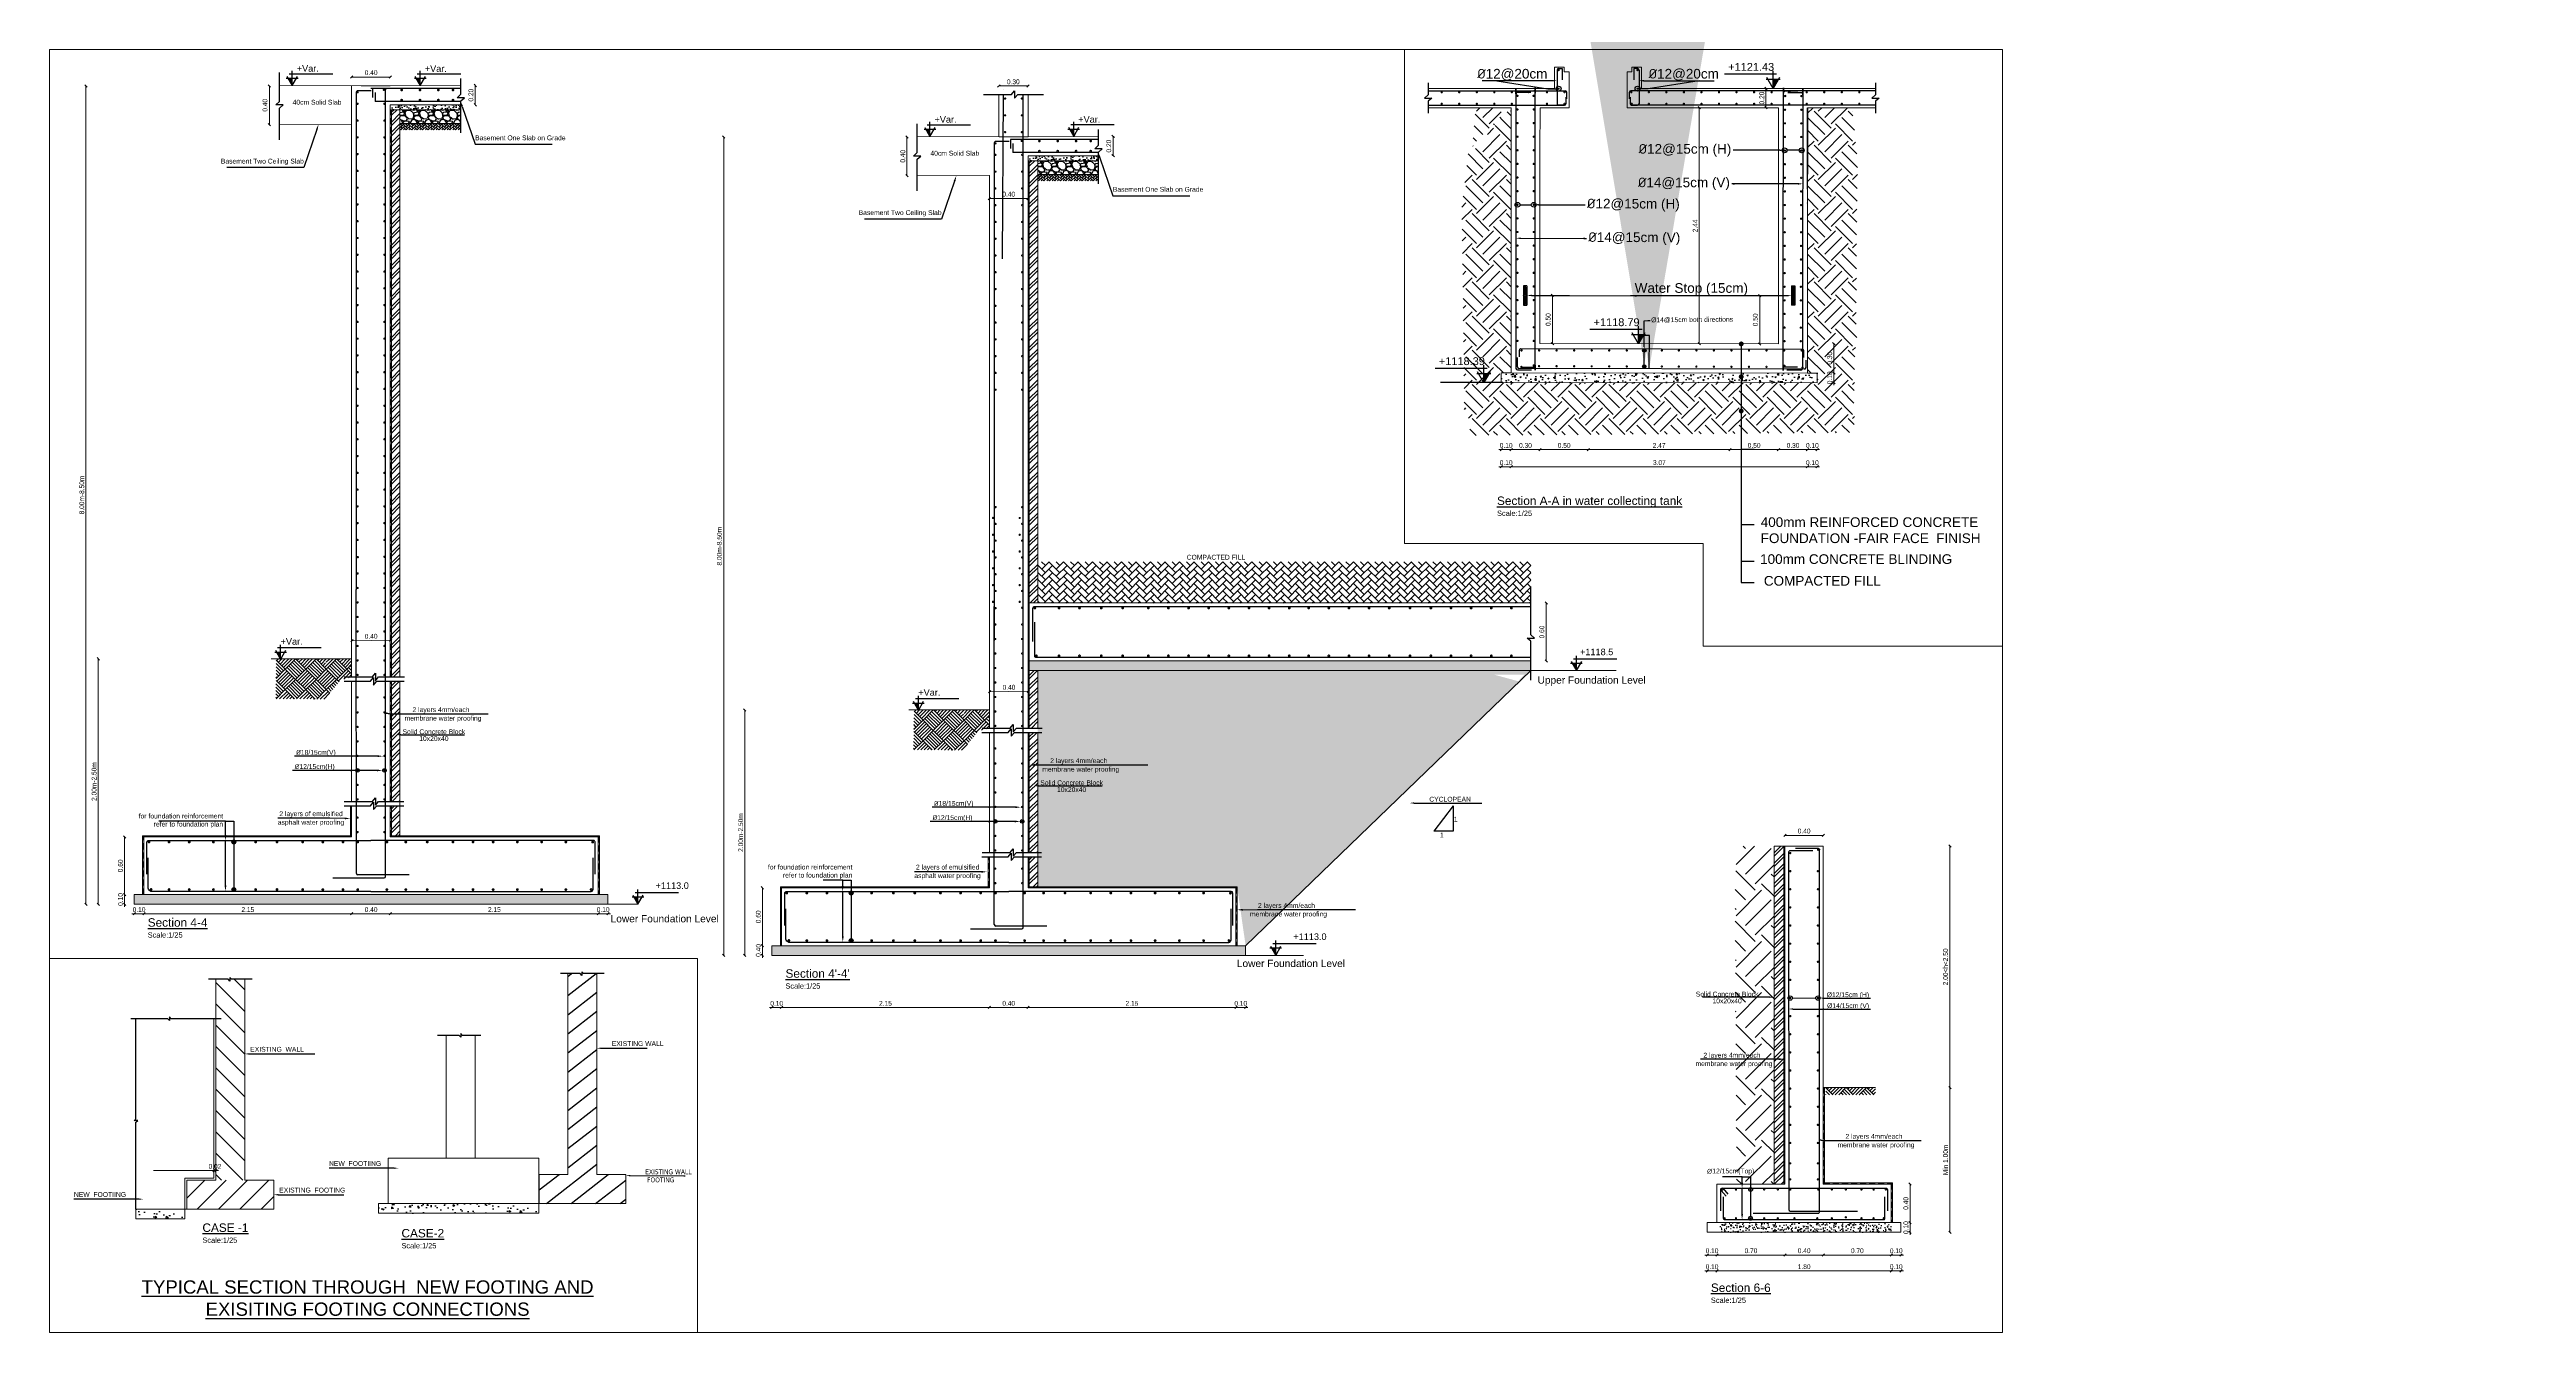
# Model space of a CAD drawing. Header units: metres. Extents: x -55 to 193, y -43 to 92.
# Drawn here: x 90.8 to 193.3, y -42.4 to 10.7 of the extents above; entities that cross this region are included whole.
import ezdxf
from ezdxf import colors
from ezdxf.entities.mleader import LeaderData, LeaderLine
from ezdxf.enums import TextEntityAlignment as Align
from ezdxf.math import Vec2, Vec3

# ---------------------------------------------------------------- set-up
doc = ezdxf.new("R2010")
doc.units = ezdxf.units.M
doc.header["$MEASUREMENT"] = 0
doc.linetypes.add('HIDDEN', pattern=[0.375, 0.25, -0.125])
for name, color, linetype in [('$0$G-G-HATCH', 9, 'Continuous'), ('$2$A-X-SLAB RC', 7, 'Continuous'), ('A-G-HATCH', 9, 'Continuous'), ('A-LEVELS', 9, 'Continuous'), ('HATCH', 8, 'Continuous'), ('ILF_2_HATCH_Concrete', 252, 'Continuous'), ('L2', 9, 'Continuous'), ('S-BAR', 6, 'Continuous'), ('S-BAR DOT', 6, 'Continuous'), ('S-CONCRETE PLANS', 4, 'Continuous'), ('S-HATCH', 9, 'Continuous'), ('S-Leaders', 137, 'Continuous'), ('S-RIBS', 9, 'Continuous'), ('S-Steel', 3, 'Continuous'), ('S-SYMPOLS', 6, 'Continuous'), ('S-TEXT SUB TITLE', 2, 'Continuous'), ('S-TEXT- BEAMS', 7, 'Continuous'), ('S-Text-General', 7, 'Continuous'), ('S-WATER PROOF', 8, 'HIDDEN'), ('S-Water Stop', 9, 'Continuous'), ('steel', 3, 'Continuous')]:
    doc.layers.add(name, color=color, linetype=linetype)
for name, color, linetype, lineweight in [('S-CONCRETE', 2, 'Continuous', 15), ('S-CONCRETE DETAILS', 2, 'Continuous', 15), ('S-DIMENSIONS', 134, 'Continuous', 13), ('S-TEXT-STEEL', 255, 'Continuous', 15)]:
    doc.layers.add(name, color=color, linetype=linetype, lineweight=lineweight)
doc.styles.add('ARIAL', font='arial.ttf')
doc.styles.add('Site 1-200 (m)', font='arial.ttf', dxfattribs={"width": 0.85, "height": 0.2})
doc.styles.get("Standard").update_dxf_attribs({"font": 'arial.ttf'})
doc.styles.add('Tahoma', font='arial.ttf')
doc.dimstyles.new('1-25--', dxfattribs={"dimtxt": 0.36, "dimasz": 0.1, "dimexe": 0.144, "dimexo": 0.144, "dimgap": 0.072, "dimtad": 1, "dimlfac": 0.25, "dimzin": 1, "dimtxsty": 'Site 1-200 (m)', "dimblk": 'OBLIQUE', "dimcen": 90, "dimse1": 1, "dimse2": 1, "dimclrd": 256, "dimclrt": 256, "dimadec": 3, "dimazin": 3, "dimtfac": 1, "dimtix": 1, "dimtmove": 2, "dimatfit": 3, "dimfxl": 0.144, "dimlwd": -1})
doc.dimstyles.new('FC 1-100 (m)', dxfattribs={"dimtxt": 0.2, "dimasz": 0.1, "dimexe": 0.144, "dimexo": 0.144, "dimgap": 0.072, "dimtad": 1, "dimzin": 1, "dimtxsty": 'Site 1-200 (m)', "dimblk": 'OBLIQUE', "dimcen": 90, "dimse1": 1, "dimse2": 1, "dimclrd": 256, "dimclrt": 256, "dimadec": 3, "dimazin": 3, "dimtfac": 1, "dimtix": 1, "dimtmove": 2, "dimatfit": 3, "dimfxl": 0.144, "dimlwd": -1})
doc.dimstyles.get("Standard").update_dxf_attribs({"dimtxt": 2.5, "dimasz": 2.5, "dimexe": 1.25, "dimexo": 0.625, "dimtad": 1, "dimtxsty": 'Standard', "dimcen": 2.5, "dimazin": 3, "dimtfac": 1, "dimtmove": 0, "dimatfit": 3})
pattern_1 = [(45, (-6.07788, 15.018), (-0.21213203, 0.21213203), []), (45, (-5.93646, 15.018), (-0.21213203, 0.21213203), [])]

msp = doc.modelspace()

# ---------------------------------------------------------------- texts
at = {"layer": 'S-Leaders', "char_height": 0.4, "style": 'Tahoma'}
for insert, attachment_point in [((149.857, 9.936, 26.445), 1), ((159.851, 9.936, 26.445), 3)]:
    msp.add_mtext('{\\fISOCPEUR|b0|i0|c0|p34;%%C}12@20cm ', dxfattribs=dict(at, insert=insert, attachment_point=attachment_point))
at = {"layer": 'S-Leaders', "ltscale": 0.05, "insert": (193.265, -37.937), "char_height": 0.2, "attachment_point": 1, "style": 'Tahoma'}
msp.add_mtext('\\A1;{\\fISOCPEUR|b0|i0|c0|p34;         }', dxfattribs=at)
at = {"layer": 'S-TEXT SUB TITLE', "attachment_point": 2, "style": 'Tahoma'}
for s, insert, char_height, width in [('\\pxql;{\\LSection A-A in water collecting tank\\P\\H0.62857x;\\lScale:1/25}', (157.566, -7.763, 26.423), 0.35, 13.78777), ('\\pxql;{\\LSection 4-4\\P\\H0.625x;\\lScale:1/25}', (102.12, -25.217, 632.159), 0.35, 14.546), ("\\pxql;{\\LSection 4'-4'\\P\\H0.625x;\\lScale:1/25}", (128.507, -27.33, 546.245), 0.35, 14.546), ('\\pxql;{\\LCASE -1\\P\\H0.625x;\\lScale:1/25}', (101.239, -37.85, 26.423), 0.35, 8.2556), ('\\pxql;{\\LCASE-2\\P\\H0.625x;\\lScale:1/25}', (109.474, -38.078, 26.423), 0.35, 8.2556), ('{\\LTYPICAL SECTION THROUGH  NEW FOOTING AND EXISITING FOOTING CONNECTIONS}', (103.944, -40.205, 26.423), 0.55, 21.76637), ('\\pxql;{\\LSection 6-6\\P\\H0.62857x;\\lScale:1/25}', (163.259, -40.335), 0.35, 7.4741)]:
    msp.add_mtext(s, dxfattribs=dict(at, insert=insert, char_height=char_height, width=width))
at = {"layer": 'S-TEXT- BEAMS', "ltscale": 0.05, "style": 'ARIAL'}
for s, p in [('EXISTING  WALL', (99.09, -30.641, 26.423)), ('EXISTING WALL', (114.048, -30.405, 26.423)), ('NEW  FOOTIING', (102.35, -35.368, 26.423)), ('NEW  FOOTIING', (91.794, -36.651, 26.423)), ('EXISTING  FOOTING', (100.29, -36.469, 26.423))]:
    msp.add_text(s, height=0.2, dxfattribs=at).set_placement(p, align=Align.MIDDLE_LEFT)
at = {"layer": 'S-TEXT- BEAMS', "ltscale": 0.05, "insert": (120.77, -35.613, 26.423), "char_height": 0.2, "width": 10.68296, "attachment_point": 2, "style": 'ARIAL'}
msp.add_mtext('\\pxql;{\\fTahoma|b0|i0|c0|p34;EXISTING WALL\\P FOOTING}', dxfattribs=at)
at = {"layer": 'S-Text-General', "ltscale": 0.05, "char_height": 0.4, "width": 9.9631, "attachment_point": 1, "style": 'ARIAL'}
for s, insert in [('400mm REINFORCED CONCRETE FOUNDATION -FAIR FACE  FINISH ', (161.583, -8.623)), ('100mm CONCRETE BLINDING', (161.558, -10.153, 908.118)), ('\\pxsm1.25;COMPACTED FILL', (161.712, -11.052, 908.118))]:
    msp.add_mtext(s, dxfattribs=dict(at, insert=insert))
at = {"layer": 'S-TEXT-STEEL', "style": 'Tahoma'}
for s, p in [('40cm Solid Slab', (100.844, 8.457, -13.62)), ('40cm Solid Slab', (127.231, 6.345, -99.534)), ('membrane water proofing', (105.474, -17.037, 632.159)), ('2 layers 4mm/each    ', (105.801, -16.683, 632.159)), ('membrane water proofing', (131.86, -19.15, 546.245)), ('2 layers 4mm/each    ', (132.187, -18.796, 546.245)), ('asphalt water proofing', (100.226, -21.346, 632.159)), ('2 layers of emulsified   ', (100.294, -20.992, 632.159)), ('asphalt water proofing', (126.563, -23.555, 546.245)), ('2 layers of emulsified   ', (126.631, -23.201, 546.245)), ('2 layers 4mm/each    ', (140.781, -24.789, 546.245)), ('membrane water proofing', (140.454, -25.143, 546.245)), ('membrane water proofing', (158.886, -31.338)), ('2 layers 4mm/each    ', (159.213, -30.984)), ('membrane water proofing', (164.761, -34.698)), ('2 layers 4mm/each    ', (165.088, -34.345))]:
    msp.add_text(s, height=0.2, dxfattribs=at).set_placement(p)
at = {"layer": 'S-TEXT-STEEL', "ltscale": 0.05, "style": 'ARIAL', "width": 0.8}
msp.add_text('COMPACTED FILL', height=0.2, dxfattribs=at).set_placement((137.834, -10.375, 546.245))
at = {"layer": 'S-TEXT-STEEL', "style": 'Tahoma'}
for s, p in [('Upper Foundation Level', (154.588, -15.508, 546.245)), ('Lower Foundation Level', (116.237, -25.386, 632.159)), ('Lower Foundation Level', (142.146, -27.238, 546.245))]:
    msp.add_text(s, height=0.3, dxfattribs=at).set_placement(p, align=Align.CENTER)
at = {"layer": 'S-TEXT-STEEL', "ltscale": 0.05, "style": 'ARIAL'}
for s, p in [('Solid Concrete Block', (106.686, -17.494, 632.159)), ('10x20x40', (106.686, -17.78, 632.159)), ('Solid Concrete Block', (133.073, -19.606, 546.245)), ('10x20x40', (133.073, -19.892, 546.245)), ('CYCLOPEAN ', (148.771, -20.292, 546.245)), ('1', (148.964, -21.118, 546.245)), ('1', (148.389, -21.774, 546.245)), ('Solid Concrete Block', (160.193, -28.353)), ('10x20x40', (160.193, -28.639)), ('%%C12/15cm (H)', (165.19, -28.408)), ('%%C14/15cm (V)', (165.198, -28.859))]:
    msp.add_text(s, height=0.2, dxfattribs=at).set_placement(p, align=Align.MIDDLE)
at = {"layer": 'S-TEXT-STEEL', "ltscale": 0.05, "char_height": 0.2, "style": 'ARIAL'}
for s, insert, width, attachment_point in [('Basement One Slab on Grade', (108.394, 7.182, -13.62), 3.85808, 1), ('Basement Two Ceiling Slab', (101.306, 6.218, -13.62), 3.85808, 3), ('Basement One Slab on Grade', (134.78, 5.052, -99.534), 3.85808, 1), ('Basement Two Ceiling Slab', (127.693, 4.088, -99.534), 3.85808, 3), ('for foundation reinforcement refer to foundation plan', (97.968, -20.888, 632.159), 3.85808, 3), ('for foundation reinforcement refer to foundation plan', (124.001, -23, 546.245), 3.85808, 3), ('∅12/15cm(Top)', (161.319, -35.579, 0), 2.03181, 3)]:
    msp.add_mtext(s, dxfattribs=dict(at, insert=insert, width=width, attachment_point=attachment_point))

# ---------------------------------------------------------------- blocks, each defined once
blk = doc.blocks.new('LEV')
at = {"layer": 'A-LEVELS'}
blk.add_hatch(color=254, dxfattribs=at).paths.add_polyline_path([(0.117, 0.203), (0, 0.203), (0, 0)])
for p, q in [((0.081, 0.324), (-1.119, 0.324)), ((0, 0.203), (-0.162, 0.203)), ((0, 0), (-0.145, 0.251)), ((0, 0), (0, 0.405)), ((0.145, 0.251), (0, 0)), ((0.162, 0.203), (0, 0.203))]:
    blk.add_line(p, q, dxfattribs=at)
blk = doc.blocks.new('ELEVATION LEVEL')
at = {"layer": 'A-LEVELS', "xscale": -1}
blk.add_blockref('LEV', (0, 0), dxfattribs=at)
at = {"layer": 'A-LEVELS', "style": 'ARIAL'}
blk.add_attdef('+651.35', (0.113, 0.425), '', height=0.22, rotation=359.9993, dxfattribs=at)
blk = doc.blocks.new('_OBLIQUE')
at = {"color": 0, "linetype": 'ByBlock'}
blk.add_line((-0.5, -0.5), (0.5, 0.5), dxfattribs=at)
blk = doc.blocks.new('*D97')
at = {"layer": 'S-DIMENSIONS', "transparency": 16777216}
for p, q in [((150.85, -5.82), (150.75, -5.82)), ((150.85, -5.82), (151.26, -5.82)), ((151.26, -5.82), (151.36, -5.82))]:
    blk.add_line(p, q, dxfattribs=at)
at = {"layer": 'S-DIMENSIONS', "transparency": 16777216, "xscale": 0.1, "yscale": 0.1, "zscale": 0.1}
blk.add_blockref('_OBLIQUE', (150.85, -5.82), dxfattribs=at)
at = {"layer": 'S-DIMENSIONS', "transparency": 16777216, "xscale": 0.1, "yscale": 0.1, "zscale": 0.1, "rotation": 180}
blk.add_blockref('_OBLIQUE', (151.26, -5.82), dxfattribs=at)
at = {"layer": 'S-DIMENSIONS', "transparency": 16777216, "insert": (151.05, -5.65), "char_height": 0.2, "attachment_point": 5, "style": 'Site 1-200 (m)'}
blk.add_mtext('\\A1;0.10', dxfattribs=at)
blk = doc.blocks.new('*D98')
at = {"layer": 'S-DIMENSIONS', "transparency": 16777216}
blk.add_line((151.26, -5.82), (152.45, -5.82), dxfattribs=at)
at = {"layer": 'S-DIMENSIONS', "transparency": 16777216, "xscale": 0.1, "yscale": 0.1, "zscale": 0.1, "rotation": 180}
blk.add_blockref('_OBLIQUE', (151.26, -5.82), dxfattribs=at)
at = {"layer": 'S-DIMENSIONS', "transparency": 16777216, "xscale": 0.1, "yscale": 0.1, "zscale": 0.1}
blk.add_blockref('_OBLIQUE', (152.45, -5.82), dxfattribs=at)
at = {"layer": 'S-DIMENSIONS', "transparency": 16777216, "insert": (151.85, -5.65), "char_height": 0.2, "attachment_point": 5, "style": 'Site 1-200 (m)'}
blk.add_mtext('\\A1;0.30', dxfattribs=at)
blk = doc.blocks.new('*D99')
at = {"layer": 'S-DIMENSIONS', "transparency": 16777216}
blk.add_line((152.45, -5.82), (154.45, -5.82), dxfattribs=at)
at = {"layer": 'S-DIMENSIONS', "transparency": 16777216, "xscale": 0.1, "yscale": 0.1, "zscale": 0.1, "rotation": 180}
blk.add_blockref('_OBLIQUE', (152.45, -5.82), dxfattribs=at)
at = {"layer": 'S-DIMENSIONS', "transparency": 16777216, "xscale": 0.1, "yscale": 0.1, "zscale": 0.1}
blk.add_blockref('_OBLIQUE', (154.45, -5.82), dxfattribs=at)
at = {"layer": 'S-DIMENSIONS', "transparency": 16777216, "insert": (153.45, -5.65), "char_height": 0.2, "attachment_point": 5, "style": 'Site 1-200 (m)'}
blk.add_mtext('\\A1;0.50', dxfattribs=at)
blk = doc.blocks.new('*D100')
at = {"layer": 'S-DIMENSIONS', "transparency": 16777216}
blk.add_line((152.45, -5.82), (162.32, -5.82), dxfattribs=at)
at = {"layer": 'S-DIMENSIONS', "transparency": 16777216, "xscale": 0.1, "yscale": 0.1, "zscale": 0.1, "rotation": 180}
blk.add_blockref('_OBLIQUE', (152.45, -5.82), dxfattribs=at)
at = {"layer": 'S-DIMENSIONS', "transparency": 16777216, "xscale": 0.1, "yscale": 0.1, "zscale": 0.1}
blk.add_blockref('_OBLIQUE', (162.32, -5.82), dxfattribs=at)
at = {"layer": 'S-DIMENSIONS', "transparency": 16777216, "insert": (157.38, -5.65), "char_height": 0.2, "attachment_point": 5, "style": 'Site 1-200 (m)'}
blk.add_mtext('\\A1;2.47', dxfattribs=at)
blk = doc.blocks.new('*D101')
at = {"layer": 'S-DIMENSIONS', "transparency": 16777216}
blk.add_line((160.31, -5.82), (162.32, -5.82), dxfattribs=at)
at = {"layer": 'S-DIMENSIONS', "transparency": 16777216, "xscale": 0.1, "yscale": 0.1, "zscale": 0.1, "rotation": 180}
blk.add_blockref('_OBLIQUE', (160.31, -5.82), dxfattribs=at)
at = {"layer": 'S-DIMENSIONS', "transparency": 16777216, "xscale": 0.1, "yscale": 0.1, "zscale": 0.1}
blk.add_blockref('_OBLIQUE', (162.32, -5.82), dxfattribs=at)
at = {"layer": 'S-DIMENSIONS', "transparency": 16777216, "insert": (161.31, -5.65), "char_height": 0.2, "attachment_point": 5, "style": 'Site 1-200 (m)'}
blk.add_mtext('\\A1;0.50', dxfattribs=at)
blk = doc.blocks.new('*D102')
at = {"layer": 'S-DIMENSIONS', "transparency": 16777216}
blk.add_line((162.32, -5.82), (163.52, -5.82), dxfattribs=at)
at = {"layer": 'S-DIMENSIONS', "transparency": 16777216, "xscale": 0.1, "yscale": 0.1, "zscale": 0.1, "rotation": 180}
blk.add_blockref('_OBLIQUE', (162.32, -5.82), dxfattribs=at)
at = {"layer": 'S-DIMENSIONS', "transparency": 16777216, "xscale": 0.1, "yscale": 0.1, "zscale": 0.1}
blk.add_blockref('_OBLIQUE', (163.52, -5.82), dxfattribs=at)
at = {"layer": 'S-DIMENSIONS', "transparency": 16777216, "insert": (162.92, -5.65), "char_height": 0.2, "attachment_point": 5, "style": 'Site 1-200 (m)'}
blk.add_mtext('\\A1;0.30', dxfattribs=at)
blk = doc.blocks.new('*D103')
at = {"layer": 'S-DIMENSIONS', "transparency": 16777216}
for p, q in [((163.52, -5.82), (163.42, -5.82)), ((163.52, -5.82), (163.92, -5.82)), ((163.92, -5.82), (164.02, -5.82))]:
    blk.add_line(p, q, dxfattribs=at)
at = {"layer": 'S-DIMENSIONS', "transparency": 16777216, "xscale": 0.1, "yscale": 0.1, "zscale": 0.1}
blk.add_blockref('_OBLIQUE', (163.52, -5.82), dxfattribs=at)
at = {"layer": 'S-DIMENSIONS', "transparency": 16777216, "xscale": 0.1, "yscale": 0.1, "zscale": 0.1, "rotation": 180}
blk.add_blockref('_OBLIQUE', (163.92, -5.82), dxfattribs=at)
at = {"layer": 'S-DIMENSIONS', "transparency": 16777216, "insert": (163.72, -5.65), "char_height": 0.2, "attachment_point": 5, "style": 'Site 1-200 (m)'}
blk.add_mtext('\\A1;0.10', dxfattribs=at)
blk = doc.blocks.new('*D104')
at = {"layer": 'S-DIMENSIONS', "transparency": 16777216}
for p, q in [((150.85, -6.53), (150.75, -6.53)), ((150.85, -6.53), (151.26, -6.53)), ((151.26, -6.53), (151.36, -6.53))]:
    blk.add_line(p, q, dxfattribs=at)
at = {"layer": 'S-DIMENSIONS', "transparency": 16777216, "xscale": 0.1, "yscale": 0.1, "zscale": 0.1}
blk.add_blockref('_OBLIQUE', (150.85, -6.53), dxfattribs=at)
at = {"layer": 'S-DIMENSIONS', "transparency": 16777216, "xscale": 0.1, "yscale": 0.1, "zscale": 0.1, "rotation": 180}
blk.add_blockref('_OBLIQUE', (151.26, -6.53), dxfattribs=at)
at = {"layer": 'S-DIMENSIONS', "transparency": 16777216, "insert": (151.05, -6.36), "char_height": 0.2, "attachment_point": 5, "style": 'Site 1-200 (m)'}
blk.add_mtext('\\A1;0.10', dxfattribs=at)
blk = doc.blocks.new('*D105')
at = {"layer": 'S-DIMENSIONS', "transparency": 16777216}
blk.add_line((151.26, -6.53), (163.52, -6.53), dxfattribs=at)
at = {"layer": 'S-DIMENSIONS', "transparency": 16777216, "xscale": 0.1, "yscale": 0.1, "zscale": 0.1, "rotation": 180}
blk.add_blockref('_OBLIQUE', (151.26, -6.53), dxfattribs=at)
at = {"layer": 'S-DIMENSIONS', "transparency": 16777216, "xscale": 0.1, "yscale": 0.1, "zscale": 0.1}
blk.add_blockref('_OBLIQUE', (163.52, -6.53), dxfattribs=at)
at = {"layer": 'S-DIMENSIONS', "transparency": 16777216, "insert": (157.39, -6.36), "char_height": 0.2, "attachment_point": 5, "style": 'Site 1-200 (m)'}
blk.add_mtext('\\A1;3.07', dxfattribs=at)
blk = doc.blocks.new('*D106')
at = {"layer": 'S-DIMENSIONS', "transparency": 16777216}
for p, q in [((163.52, -6.53), (163.42, -6.53)), ((163.52, -6.53), (163.92, -6.53)), ((163.92, -6.53), (164.02, -6.53))]:
    blk.add_line(p, q, dxfattribs=at)
at = {"layer": 'S-DIMENSIONS', "transparency": 16777216, "xscale": 0.1, "yscale": 0.1, "zscale": 0.1}
blk.add_blockref('_OBLIQUE', (163.52, -6.53), dxfattribs=at)
at = {"layer": 'S-DIMENSIONS', "transparency": 16777216, "xscale": 0.1, "yscale": 0.1, "zscale": 0.1, "rotation": 180}
blk.add_blockref('_OBLIQUE', (163.92, -6.53), dxfattribs=at)
at = {"layer": 'S-DIMENSIONS', "transparency": 16777216, "insert": (163.72, -6.36), "char_height": 0.2, "attachment_point": 5, "style": 'Site 1-200 (m)'}
blk.add_mtext('\\A1;0.10', dxfattribs=at)
blk = doc.blocks.new('*D107')
at = {"layer": 'S-DIMENSIONS', "transparency": 16777216}
blk.add_line((159.04, 8.33), (159.04, -1.44), dxfattribs=at)
at = {"layer": 'S-DIMENSIONS', "transparency": 16777216, "xscale": 0.1, "yscale": 0.1, "zscale": 0.1}
for p, rotation in [((159.04, 8.33), 90), ((159.04, -1.44), 270)]:
    blk.add_blockref('_OBLIQUE', p, dxfattribs=dict(at, rotation=rotation))
at = {"layer": 'S-DIMENSIONS', "transparency": 16777216, "insert": (158.87, 3.44), "char_height": 0.2, "attachment_point": 5, "rotation": 90, "style": 'Site 1-200 (m)'}
blk.add_mtext('\\A1;2.44', dxfattribs=at)
blk = doc.blocks.new('*D108')
at = {"layer": 'S-DIMENSIONS', "transparency": 16777216}
blk.add_line((164.61, -1.44), (164.61, -2.65), dxfattribs=at)
at = {"layer": 'S-DIMENSIONS', "transparency": 16777216, "xscale": 0.1, "yscale": 0.1, "zscale": 0.1}
for p, rotation in [((164.61, -1.44), 90), ((164.61, -2.65), 270)]:
    blk.add_blockref('_OBLIQUE', p, dxfattribs=dict(at, rotation=rotation))
at = {"layer": 'S-DIMENSIONS', "transparency": 16777216, "insert": (164.44, -2.04), "char_height": 0.2, "attachment_point": 5, "rotation": 90, "style": 'Site 1-200 (m)'}
blk.add_mtext('\\A1;0.30', dxfattribs=at)
blk = doc.blocks.new('*D109')
at = {"layer": 'S-DIMENSIONS', "transparency": 16777216}
for p, q in [((164.61, -2.65), (164.61, -2.55)), ((164.61, -2.65), (164.61, -3.05)), ((164.61, -3.05), (164.61, -3.15))]:
    blk.add_line(p, q, dxfattribs=at)
at = {"layer": 'S-DIMENSIONS', "transparency": 16777216, "xscale": 0.1, "yscale": 0.1, "zscale": 0.1}
for p, rotation in [((164.61, -2.65), 270), ((164.61, -3.05), 90)]:
    blk.add_blockref('_OBLIQUE', p, dxfattribs=dict(at, rotation=rotation))
at = {"layer": 'S-DIMENSIONS', "transparency": 16777216, "insert": (164.44, -2.85), "char_height": 0.2, "attachment_point": 5, "rotation": 90, "style": 'Site 1-200 (m)'}
blk.add_mtext('\\A1;0.10', dxfattribs=at)
blk = doc.blocks.new('$0$_Dot')
at = {"color": 0, "linetype": 'ByBlock', "lineweight": -2}
blk.add_line((-0.5, 0), (-1, 0), dxfattribs=at)
at = {"color": 0, "linetype": 'ByBlock', "const_width": 0.5}
blk.add_lwpolyline([(-0.25, 0, 1), (0.25, 0, 1)], format="xyb", close=True, dxfattribs=at)
blk = doc.blocks.new('*D110')
at = {"layer": 'S-DIMENSIONS', "transparency": 16777216}
blk.add_line((120.28, -23.96), (120.28, -26.35), dxfattribs=at)
at = {"layer": 'S-DIMENSIONS', "transparency": 16777216, "xscale": 0.1, "yscale": 0.1, "zscale": 0.1}
for p, rotation in [((120.28, -23.96), 90), ((120.28, -26.35), 270)]:
    blk.add_blockref('_OBLIQUE', p, dxfattribs=dict(at, rotation=rotation))
at = {"layer": 'S-DIMENSIONS', "transparency": 16777216, "insert": (120.11, -25.16), "char_height": 0.2, "attachment_point": 5, "rotation": 90, "style": 'Site 1-200 (m)'}
blk.add_mtext('\\A1;0.60', dxfattribs=at)
blk = doc.blocks.new('*D111')
at = {"layer": 'S-DIMENSIONS', "transparency": 16777216}
blk.add_line((152.71, -14.57), (152.71, -12.17), dxfattribs=at)
at = {"layer": 'S-DIMENSIONS', "transparency": 16777216, "xscale": 0.1, "yscale": 0.1, "zscale": 0.1}
for p, rotation in [((152.71, -12.17), 90), ((152.71, -14.57), 270)]:
    blk.add_blockref('_OBLIQUE', p, dxfattribs=dict(at, rotation=rotation))
at = {"layer": 'S-DIMENSIONS', "transparency": 16777216, "insert": (152.53, -13.37), "char_height": 0.2, "attachment_point": 5, "rotation": 90, "style": 'Site 1-200 (m)'}
blk.add_mtext('\\A1;0.60', dxfattribs=at)
blk = doc.blocks.new('*D112')
at = {"layer": 'S-DIMENSIONS', "transparency": 16777216}
blk.add_line((131.28, -15.82), (129.68, -15.84), dxfattribs=at)
at = {"layer": 'S-DIMENSIONS', "transparency": 16777216, "xscale": 0.1, "yscale": 0.1, "zscale": 0.1}
for p, rotation in [((129.68, -15.84), 180.7830324188963), ((131.28, -15.82), 0.7830324188963811)]:
    blk.add_blockref('_OBLIQUE', p, dxfattribs=dict(at, rotation=rotation))
at = {"layer": 'S-DIMENSIONS', "transparency": 16777216, "insert": (130.48, -15.66), "char_height": 0.2, "attachment_point": 5, "rotation": 0.783, "style": 'Site 1-200 (m)'}
blk.add_mtext('\\A1;0.40', dxfattribs=at)
blk = doc.blocks.new('*D175')
at = {"layer": 'S-DIMENSIONS', "transparency": 16777216}
blk.add_line((161.8, 8.33), (161.8, 9.13), dxfattribs=at)
at = {"layer": 'S-DIMENSIONS', "transparency": 16777216, "xscale": 0.1, "yscale": 0.1, "zscale": 0.1}
for p, rotation in [((161.8, 9.13), 90), ((161.8, 8.33), 270)]:
    blk.add_blockref('_OBLIQUE', p, dxfattribs=dict(at, rotation=rotation))
at = {"layer": 'S-DIMENSIONS', "transparency": 16777216, "insert": (161.63, 8.73), "char_height": 0.2, "attachment_point": 5, "rotation": 90, "style": 'Site 1-200 (m)'}
blk.add_mtext('\\A1;0.20', dxfattribs=at)
blk = doc.blocks.new('*D176')
at = {"layer": 'S-DIMENSIONS', "transparency": 16777216}
blk.add_line((121.07, -28.91), (129.67, -28.91), dxfattribs=at)
at = {"layer": 'S-DIMENSIONS', "transparency": 16777216, "xscale": 0.1, "yscale": 0.1, "zscale": 0.1, "rotation": 180}
blk.add_blockref('_OBLIQUE', (121.07, -28.91), dxfattribs=at)
at = {"layer": 'S-DIMENSIONS', "transparency": 16777216, "xscale": 0.1, "yscale": 0.1, "zscale": 0.1}
blk.add_blockref('_OBLIQUE', (129.67, -28.91), dxfattribs=at)
at = {"layer": 'S-DIMENSIONS', "transparency": 16777216, "insert": (125.37, -28.74), "char_height": 0.2, "attachment_point": 5, "style": 'Site 1-200 (m)'}
blk.add_mtext('\\A1;2.15', dxfattribs=at)
blk = doc.blocks.new('*D177')
at = {"layer": 'S-DIMENSIONS', "transparency": 16777216}
blk.add_line((129.67, -28.91), (131.27, -28.91), dxfattribs=at)
at = {"layer": 'S-DIMENSIONS', "transparency": 16777216, "xscale": 0.1, "yscale": 0.1, "zscale": 0.1, "rotation": 180}
blk.add_blockref('_OBLIQUE', (129.67, -28.91), dxfattribs=at)
at = {"layer": 'S-DIMENSIONS', "transparency": 16777216, "xscale": 0.1, "yscale": 0.1, "zscale": 0.1}
blk.add_blockref('_OBLIQUE', (131.27, -28.91), dxfattribs=at)
at = {"layer": 'S-DIMENSIONS', "transparency": 16777216, "insert": (130.47, -28.74), "char_height": 0.2, "attachment_point": 5, "style": 'Site 1-200 (m)'}
blk.add_mtext('\\A1;0.40', dxfattribs=at)
blk = doc.blocks.new('*D178')
at = {"layer": 'S-DIMENSIONS', "transparency": 16777216}
blk.add_line((131.27, -28.91), (139.87, -28.91), dxfattribs=at)
at = {"layer": 'S-DIMENSIONS', "transparency": 16777216, "xscale": 0.1, "yscale": 0.1, "zscale": 0.1, "rotation": 180}
blk.add_blockref('_OBLIQUE', (131.27, -28.91), dxfattribs=at)
at = {"layer": 'S-DIMENSIONS', "transparency": 16777216, "xscale": 0.1, "yscale": 0.1, "zscale": 0.1}
blk.add_blockref('_OBLIQUE', (139.87, -28.91), dxfattribs=at)
at = {"layer": 'S-DIMENSIONS', "transparency": 16777216, "insert": (135.57, -28.74), "char_height": 0.2, "attachment_point": 5, "style": 'Site 1-200 (m)'}
blk.add_mtext('\\A1;2.15', dxfattribs=at)
blk = doc.blocks.new('*D179')
at = {"layer": 'S-DIMENSIONS', "transparency": 16777216}
for p, q in [((139.87, -28.91), (139.77, -28.91)), ((139.87, -28.91), (140.27, -28.91)), ((140.27, -28.91), (140.37, -28.91))]:
    blk.add_line(p, q, dxfattribs=at)
at = {"layer": 'S-DIMENSIONS', "transparency": 16777216, "xscale": 0.1, "yscale": 0.1, "zscale": 0.1}
blk.add_blockref('_OBLIQUE', (139.87, -28.91), dxfattribs=at)
at = {"layer": 'S-DIMENSIONS', "transparency": 16777216, "xscale": 0.1, "yscale": 0.1, "zscale": 0.1, "rotation": 180}
blk.add_blockref('_OBLIQUE', (140.27, -28.91), dxfattribs=at)
at = {"layer": 'S-DIMENSIONS', "transparency": 16777216, "insert": (140.07, -28.74), "char_height": 0.2, "attachment_point": 5, "style": 'Site 1-200 (m)'}
blk.add_mtext('\\A1;0.10', dxfattribs=at)
blk = doc.blocks.new('*D180')
at = {"layer": 'S-DIMENSIONS', "transparency": 16777216}
for p, q in [((120.67, -28.91), (120.57, -28.91)), ((121.07, -28.91), (120.67, -28.91)), ((121.07, -28.91), (121.17, -28.91))]:
    blk.add_line(p, q, dxfattribs=at)
at = {"layer": 'S-DIMENSIONS', "transparency": 16777216, "xscale": 0.1, "yscale": 0.1, "zscale": 0.1}
blk.add_blockref('_OBLIQUE', (120.67, -28.91), dxfattribs=at)
at = {"layer": 'S-DIMENSIONS', "transparency": 16777216, "xscale": 0.1, "yscale": 0.1, "zscale": 0.1, "rotation": 180}
blk.add_blockref('_OBLIQUE', (121.07, -28.91), dxfattribs=at)
at = {"layer": 'S-DIMENSIONS', "transparency": 16777216, "insert": (120.87, -28.74), "char_height": 0.2, "attachment_point": 5, "style": 'Site 1-200 (m)'}
blk.add_mtext('\\A1;0.10', dxfattribs=at)
blk = doc.blocks.new('*D181')
at = {"layer": 'S-DIMENSIONS', "transparency": 16777216}
for p, q in [((120.28, -26.35), (120.28, -26.25)), ((120.28, -26.75), (120.28, -26.35)), ((120.28, -26.75), (120.28, -26.85))]:
    blk.add_line(p, q, dxfattribs=at)
at = {"layer": 'S-DIMENSIONS', "transparency": 16777216, "xscale": 0.1, "yscale": 0.1, "zscale": 0.1}
for p, rotation in [((120.28, -26.35), 270), ((120.28, -26.75), 90)]:
    blk.add_blockref('_OBLIQUE', p, dxfattribs=dict(at, rotation=rotation))
at = {"layer": 'S-DIMENSIONS', "transparency": 16777216, "insert": (120.11, -26.55), "char_height": 0.2, "attachment_point": 5, "rotation": 90, "style": 'Site 1-200 (m)'}
blk.add_mtext('\\A1;0.40', dxfattribs=at)
blk = doc.blocks.new('S-Close')
at = {"layer": 'S-Steel'}
blk.add_lwpolyline([(-0.25, -0.2), (-0.05, 0.04, -0.908352), (0.04, -0.04), (-0.16, -0.28)], format="xyb", dxfattribs=at)
blk = doc.blocks.new('*D184')
at = {"layer": 'S-DIMENSIONS', "transparency": 16777216}
blk.add_line((164.17, -21.79), (162.59, -21.79), dxfattribs=at)
at = {"layer": 'S-DIMENSIONS', "transparency": 16777216, "xscale": 0.1, "yscale": 0.1, "zscale": 0.1, "rotation": 180}
blk.add_blockref('_OBLIQUE', (162.59, -21.79), dxfattribs=at)
at = {"layer": 'S-DIMENSIONS', "transparency": 16777216, "xscale": 0.1, "yscale": 0.1, "zscale": 0.1}
blk.add_blockref('_OBLIQUE', (164.17, -21.79), dxfattribs=at)
at = {"layer": 'S-DIMENSIONS', "transparency": 16777216, "insert": (163.38, -21.61), "char_height": 0.2, "attachment_point": 5, "style": 'Site 1-200 (m)'}
blk.add_mtext('\\A1;0.40', dxfattribs=at)
blk = doc.blocks.new('*D185')
at = {"layer": 'S-DIMENSIONS', "transparency": 16777216}
for p, q in [((159.37, -39.16), (159.27, -39.16)), ((159.37, -39.16), (159.77, -39.16)), ((159.77, -39.16), (159.87, -39.16))]:
    blk.add_line(p, q, dxfattribs=at)
at = {"layer": 'S-DIMENSIONS', "transparency": 16777216, "xscale": 0.1, "yscale": 0.1, "zscale": 0.1}
blk.add_blockref('_OBLIQUE', (159.37, -39.16), dxfattribs=at)
at = {"layer": 'S-DIMENSIONS', "transparency": 16777216, "xscale": 0.1, "yscale": 0.1, "zscale": 0.1, "rotation": 180}
blk.add_blockref('_OBLIQUE', (159.77, -39.16), dxfattribs=at)
at = {"layer": 'S-DIMENSIONS', "transparency": 16777216, "insert": (159.57, -38.98), "char_height": 0.2, "attachment_point": 5, "style": 'Site 1-200 (m)'}
blk.add_mtext('\\A1;0.10', dxfattribs=at)
blk = doc.blocks.new('*D186')
at = {"layer": 'S-DIMENSIONS', "transparency": 16777216}
blk.add_line((159.77, -39.16), (162.59, -39.16), dxfattribs=at)
at = {"layer": 'S-DIMENSIONS', "transparency": 16777216, "xscale": 0.1, "yscale": 0.1, "zscale": 0.1, "rotation": 180}
blk.add_blockref('_OBLIQUE', (159.77, -39.16), dxfattribs=at)
at = {"layer": 'S-DIMENSIONS', "transparency": 16777216, "xscale": 0.1, "yscale": 0.1, "zscale": 0.1}
blk.add_blockref('_OBLIQUE', (162.59, -39.16), dxfattribs=at)
at = {"layer": 'S-DIMENSIONS', "transparency": 16777216, "insert": (161.18, -38.98), "char_height": 0.2, "attachment_point": 5, "style": 'Site 1-200 (m)'}
blk.add_mtext('\\A1;0.70', dxfattribs=at)
blk = doc.blocks.new('*D187')
at = {"layer": 'S-DIMENSIONS', "transparency": 16777216}
blk.add_line((162.59, -39.16), (164.17, -39.16), dxfattribs=at)
at = {"layer": 'S-DIMENSIONS', "transparency": 16777216, "xscale": 0.1, "yscale": 0.1, "zscale": 0.1, "rotation": 180}
blk.add_blockref('_OBLIQUE', (162.59, -39.16), dxfattribs=at)
at = {"layer": 'S-DIMENSIONS', "transparency": 16777216, "xscale": 0.1, "yscale": 0.1, "zscale": 0.1}
blk.add_blockref('_OBLIQUE', (164.17, -39.16), dxfattribs=at)
at = {"layer": 'S-DIMENSIONS', "transparency": 16777216, "insert": (163.38, -38.98), "char_height": 0.2, "attachment_point": 5, "style": 'Site 1-200 (m)'}
blk.add_mtext('\\A1;0.40', dxfattribs=at)
blk = doc.blocks.new('*D188')
at = {"layer": 'S-DIMENSIONS', "transparency": 16777216}
blk.add_line((164.17, -39.16), (166.99, -39.16), dxfattribs=at)
at = {"layer": 'S-DIMENSIONS', "transparency": 16777216, "xscale": 0.1, "yscale": 0.1, "zscale": 0.1, "rotation": 180}
blk.add_blockref('_OBLIQUE', (164.17, -39.16), dxfattribs=at)
at = {"layer": 'S-DIMENSIONS', "transparency": 16777216, "xscale": 0.1, "yscale": 0.1, "zscale": 0.1}
blk.add_blockref('_OBLIQUE', (166.99, -39.16), dxfattribs=at)
at = {"layer": 'S-DIMENSIONS', "transparency": 16777216, "insert": (165.58, -38.98), "char_height": 0.2, "attachment_point": 5, "style": 'Site 1-200 (m)'}
blk.add_mtext('\\A1;0.70', dxfattribs=at)
blk = doc.blocks.new('*D189')
at = {"layer": 'S-DIMENSIONS', "transparency": 16777216}
for p, q in [((166.99, -39.16), (166.89, -39.16)), ((166.99, -39.16), (167.39, -39.16)), ((167.39, -39.16), (167.49, -39.16))]:
    blk.add_line(p, q, dxfattribs=at)
at = {"layer": 'S-DIMENSIONS', "transparency": 16777216, "xscale": 0.1, "yscale": 0.1, "zscale": 0.1}
blk.add_blockref('_OBLIQUE', (166.99, -39.16), dxfattribs=at)
at = {"layer": 'S-DIMENSIONS', "transparency": 16777216, "xscale": 0.1, "yscale": 0.1, "zscale": 0.1, "rotation": 180}
blk.add_blockref('_OBLIQUE', (167.39, -39.16), dxfattribs=at)
at = {"layer": 'S-DIMENSIONS', "transparency": 16777216, "insert": (167.19, -38.98), "char_height": 0.2, "attachment_point": 5, "style": 'Site 1-200 (m)'}
blk.add_mtext('\\A1;0.10', dxfattribs=at)
blk = doc.blocks.new('*D190')
at = {"layer": 'S-DIMENSIONS', "transparency": 16777216}
for p, q in [((159.37, -39.81), (159.27, -39.81)), ((159.37, -39.81), (159.77, -39.81)), ((159.77, -39.81), (159.87, -39.81))]:
    blk.add_line(p, q, dxfattribs=at)
at = {"layer": 'S-DIMENSIONS', "transparency": 16777216, "xscale": 0.1, "yscale": 0.1, "zscale": 0.1}
blk.add_blockref('_OBLIQUE', (159.37, -39.81), dxfattribs=at)
at = {"layer": 'S-DIMENSIONS', "transparency": 16777216, "xscale": 0.1, "yscale": 0.1, "zscale": 0.1, "rotation": 180}
blk.add_blockref('_OBLIQUE', (159.77, -39.81), dxfattribs=at)
at = {"layer": 'S-DIMENSIONS', "transparency": 16777216, "insert": (159.57, -39.64), "char_height": 0.2, "attachment_point": 5, "style": 'Site 1-200 (m)'}
blk.add_mtext('\\A1;0.10', dxfattribs=at)
blk = doc.blocks.new('*D191')
at = {"layer": 'S-DIMENSIONS', "transparency": 16777216}
blk.add_line((159.77, -39.81), (166.99, -39.81), dxfattribs=at)
at = {"layer": 'S-DIMENSIONS', "transparency": 16777216, "xscale": 0.1, "yscale": 0.1, "zscale": 0.1, "rotation": 180}
blk.add_blockref('_OBLIQUE', (159.77, -39.81), dxfattribs=at)
at = {"layer": 'S-DIMENSIONS', "transparency": 16777216, "xscale": 0.1, "yscale": 0.1, "zscale": 0.1}
blk.add_blockref('_OBLIQUE', (166.99, -39.81), dxfattribs=at)
at = {"layer": 'S-DIMENSIONS', "transparency": 16777216, "insert": (163.38, -39.64), "char_height": 0.2, "attachment_point": 5, "style": 'Site 1-200 (m)'}
blk.add_mtext('\\A1;1.80', dxfattribs=at)
blk = doc.blocks.new('*D192')
at = {"layer": 'S-DIMENSIONS', "transparency": 16777216}
for p, q in [((166.99, -39.81), (166.89, -39.81)), ((166.99, -39.81), (167.39, -39.81)), ((167.39, -39.81), (167.49, -39.81))]:
    blk.add_line(p, q, dxfattribs=at)
at = {"layer": 'S-DIMENSIONS', "transparency": 16777216, "xscale": 0.1, "yscale": 0.1, "zscale": 0.1}
blk.add_blockref('_OBLIQUE', (166.99, -39.81), dxfattribs=at)
at = {"layer": 'S-DIMENSIONS', "transparency": 16777216, "xscale": 0.1, "yscale": 0.1, "zscale": 0.1, "rotation": 180}
blk.add_blockref('_OBLIQUE', (167.39, -39.81), dxfattribs=at)
at = {"layer": 'S-DIMENSIONS', "transparency": 16777216, "insert": (167.19, -39.64), "char_height": 0.2, "attachment_point": 5, "style": 'Site 1-200 (m)'}
blk.add_mtext('\\A1;0.10', dxfattribs=at)
blk = doc.blocks.new('*D193')
at = {"layer": 'S-DIMENSIONS', "transparency": 16777216}
blk.add_line((167.76, -37.82), (167.76, -36.22), dxfattribs=at)
at = {"layer": 'S-DIMENSIONS', "transparency": 16777216, "xscale": 0.1, "yscale": 0.1, "zscale": 0.1}
for p, rotation in [((167.76, -36.22), 90), ((167.76, -37.82), 270)]:
    blk.add_blockref('_OBLIQUE', p, dxfattribs=dict(at, rotation=rotation))
at = {"layer": 'S-DIMENSIONS', "transparency": 16777216, "insert": (167.59, -37.02), "char_height": 0.2, "attachment_point": 5, "rotation": 90, "style": 'Site 1-200 (m)'}
blk.add_mtext('\\A1;0.40', dxfattribs=at)
blk = doc.blocks.new('*D194')
at = {"layer": 'S-DIMENSIONS', "transparency": 16777216}
for p, q in [((167.76, -37.82), (167.76, -37.72)), ((167.76, -37.82), (167.76, -38.22)), ((167.76, -38.22), (167.76, -38.32))]:
    blk.add_line(p, q, dxfattribs=at)
at = {"layer": 'S-DIMENSIONS', "transparency": 16777216, "xscale": 0.1, "yscale": 0.1, "zscale": 0.1}
for p, rotation in [((167.76, -37.82), 270), ((167.76, -38.22), 90)]:
    blk.add_blockref('_OBLIQUE', p, dxfattribs=dict(at, rotation=rotation))
at = {"layer": 'S-DIMENSIONS', "transparency": 16777216, "insert": (167.59, -38.02), "char_height": 0.2, "attachment_point": 5, "rotation": 90, "style": 'Site 1-200 (m)'}
blk.add_mtext('\\A1;0.10', dxfattribs=at)
blk = doc.blocks.new('*D195')
at = {"layer": 'S-DIMENSIONS', "transparency": 16777216}
blk.add_line((169.41, -32.23), (169.41, -22.23), dxfattribs=at)
at = {"layer": 'S-DIMENSIONS', "transparency": 16777216, "xscale": 0.1, "yscale": 0.1, "zscale": 0.1}
for p, rotation in [((169.41, -22.23), 90), ((169.41, -32.23), 270)]:
    blk.add_blockref('_OBLIQUE', p, dxfattribs=dict(at, rotation=rotation))
at = {"layer": 'S-DIMENSIONS', "transparency": 16777216, "insert": (169.23, -27.23), "char_height": 0.2, "attachment_point": 5, "rotation": 90, "style": 'Site 1-200 (m)'}
blk.add_mtext('\\A1;2.00<h<2.50', dxfattribs=at)
blk = doc.blocks.new('*D196')
at = {"layer": 'S-DIMENSIONS', "transparency": 16777216}
blk.add_line((169.41, -32.23), (169.41, -38.22), dxfattribs=at)
at = {"layer": 'S-DIMENSIONS', "transparency": 16777216, "xscale": 0.1, "yscale": 0.1, "zscale": 0.1}
for p, rotation in [((169.41, -32.23), 90), ((169.41, -38.22), 270)]:
    blk.add_blockref('_OBLIQUE', p, dxfattribs=dict(at, rotation=rotation))
at = {"layer": 'S-DIMENSIONS', "transparency": 16777216, "insert": (169.23, -35.22), "char_height": 0.2, "attachment_point": 5, "rotation": 90, "style": 'Site 1-200 (m)'}
blk.add_mtext('\\A1;Min 1.00m', dxfattribs=at)
blk = doc.blocks.new('*D197')
at = {"layer": 'S-DIMENSIONS', "transparency": 16777216}
blk.add_line((93.89, -21.85), (93.89, -24.24), dxfattribs=at)
at = {"layer": 'S-DIMENSIONS', "transparency": 16777216, "xscale": 0.1, "yscale": 0.1, "zscale": 0.1}
for p, rotation in [((93.89, -21.85), 90), ((93.89, -24.24), 270)]:
    blk.add_blockref('_OBLIQUE', p, dxfattribs=dict(at, rotation=rotation))
at = {"layer": 'S-DIMENSIONS', "transparency": 16777216, "insert": (93.72, -23.05), "char_height": 0.2, "attachment_point": 5, "rotation": 90, "style": 'Site 1-200 (m)'}
blk.add_mtext('\\A1;0.60', dxfattribs=at)
blk = doc.blocks.new('*D198')
at = {"layer": 'S-DIMENSIONS', "transparency": 16777216}
blk.add_line((103.29, 9.6), (104.89, 9.6), dxfattribs=at)
at = {"layer": 'S-DIMENSIONS', "transparency": 16777216, "xscale": 0.1, "yscale": 0.1, "zscale": 0.1, "rotation": 180}
blk.add_blockref('_OBLIQUE', (103.29, 9.6), dxfattribs=at)
at = {"layer": 'S-DIMENSIONS', "transparency": 16777216, "xscale": 0.1, "yscale": 0.1, "zscale": 0.1}
blk.add_blockref('_OBLIQUE', (104.89, 9.6), dxfattribs=at)
at = {"layer": 'S-DIMENSIONS', "transparency": 16777216, "insert": (104.09, 9.78), "char_height": 0.2, "attachment_point": 5, "style": 'Site 1-200 (m)'}
blk.add_mtext('\\A1;0.40', dxfattribs=at)
blk = doc.blocks.new('*D199')
at = {"layer": 'S-DIMENSIONS', "transparency": 16777216}
blk.add_line((104.9, -13.71), (103.3, -13.73), dxfattribs=at)
at = {"layer": 'S-DIMENSIONS', "transparency": 16777216, "xscale": 0.1, "yscale": 0.1, "zscale": 0.1}
for p, rotation in [((103.3, -13.73), 180.7830324188963), ((104.9, -13.71), 0.7830324188963811)]:
    blk.add_blockref('_OBLIQUE', p, dxfattribs=dict(at, rotation=rotation))
at = {"layer": 'S-DIMENSIONS', "transparency": 16777216, "insert": (104.09, -13.55), "char_height": 0.2, "attachment_point": 5, "rotation": 0.783, "style": 'Site 1-200 (m)'}
blk.add_mtext('\\A1;0.40', dxfattribs=at)
blk = doc.blocks.new('*D200')
at = {"layer": 'S-DIMENSIONS', "transparency": 16777216}
blk.add_line((94.69, -25.03), (103.29, -25.03), dxfattribs=at)
at = {"layer": 'S-DIMENSIONS', "transparency": 16777216, "xscale": 0.1, "yscale": 0.1, "zscale": 0.1, "rotation": 180}
blk.add_blockref('_OBLIQUE', (94.69, -25.03), dxfattribs=at)
at = {"layer": 'S-DIMENSIONS', "transparency": 16777216, "xscale": 0.1, "yscale": 0.1, "zscale": 0.1}
blk.add_blockref('_OBLIQUE', (103.29, -25.03), dxfattribs=at)
at = {"layer": 'S-DIMENSIONS', "transparency": 16777216, "insert": (98.99, -24.86), "char_height": 0.2, "attachment_point": 5, "style": 'Site 1-200 (m)'}
blk.add_mtext('\\A1;2.15', dxfattribs=at)
blk = doc.blocks.new('*D201')
at = {"layer": 'S-DIMENSIONS', "transparency": 16777216}
blk.add_line((103.29, -25.03), (104.89, -25.03), dxfattribs=at)
at = {"layer": 'S-DIMENSIONS', "transparency": 16777216, "xscale": 0.1, "yscale": 0.1, "zscale": 0.1, "rotation": 180}
blk.add_blockref('_OBLIQUE', (103.29, -25.03), dxfattribs=at)
at = {"layer": 'S-DIMENSIONS', "transparency": 16777216, "xscale": 0.1, "yscale": 0.1, "zscale": 0.1}
blk.add_blockref('_OBLIQUE', (104.89, -25.03), dxfattribs=at)
at = {"layer": 'S-DIMENSIONS', "transparency": 16777216, "insert": (104.09, -24.86), "char_height": 0.2, "attachment_point": 5, "style": 'Site 1-200 (m)'}
blk.add_mtext('\\A1;0.40', dxfattribs=at)
blk = doc.blocks.new('*D202')
at = {"layer": 'S-DIMENSIONS', "transparency": 16777216}
blk.add_line((104.89, -25.03), (113.49, -25.03), dxfattribs=at)
at = {"layer": 'S-DIMENSIONS', "transparency": 16777216, "xscale": 0.1, "yscale": 0.1, "zscale": 0.1, "rotation": 180}
blk.add_blockref('_OBLIQUE', (104.89, -25.03), dxfattribs=at)
at = {"layer": 'S-DIMENSIONS', "transparency": 16777216, "xscale": 0.1, "yscale": 0.1, "zscale": 0.1}
blk.add_blockref('_OBLIQUE', (113.49, -25.03), dxfattribs=at)
at = {"layer": 'S-DIMENSIONS', "transparency": 16777216, "insert": (109.19, -24.86), "char_height": 0.2, "attachment_point": 5, "style": 'Site 1-200 (m)'}
blk.add_mtext('\\A1;2.15', dxfattribs=at)
blk = doc.blocks.new('*D203')
at = {"layer": 'S-DIMENSIONS', "transparency": 16777216}
for p, q in [((113.49, -25.03), (113.39, -25.03)), ((113.49, -25.03), (113.89, -25.03)), ((113.89, -25.03), (113.99, -25.03))]:
    blk.add_line(p, q, dxfattribs=at)
at = {"layer": 'S-DIMENSIONS', "transparency": 16777216, "xscale": 0.1, "yscale": 0.1, "zscale": 0.1}
blk.add_blockref('_OBLIQUE', (113.49, -25.03), dxfattribs=at)
at = {"layer": 'S-DIMENSIONS', "transparency": 16777216, "xscale": 0.1, "yscale": 0.1, "zscale": 0.1, "rotation": 180}
blk.add_blockref('_OBLIQUE', (113.89, -25.03), dxfattribs=at)
at = {"layer": 'S-DIMENSIONS', "transparency": 16777216, "insert": (113.69, -24.86), "char_height": 0.2, "attachment_point": 5, "style": 'Site 1-200 (m)'}
blk.add_mtext('\\A1;0.10', dxfattribs=at)
blk = doc.blocks.new('*D204')
at = {"layer": 'S-DIMENSIONS', "transparency": 16777216}
for p, q in [((94.29, -25.03), (94.19, -25.03)), ((94.69, -25.03), (94.29, -25.03)), ((94.69, -25.03), (94.79, -25.03))]:
    blk.add_line(p, q, dxfattribs=at)
at = {"layer": 'S-DIMENSIONS', "transparency": 16777216, "xscale": 0.1, "yscale": 0.1, "zscale": 0.1}
blk.add_blockref('_OBLIQUE', (94.29, -25.03), dxfattribs=at)
at = {"layer": 'S-DIMENSIONS', "transparency": 16777216, "xscale": 0.1, "yscale": 0.1, "zscale": 0.1, "rotation": 180}
blk.add_blockref('_OBLIQUE', (94.69, -25.03), dxfattribs=at)
at = {"layer": 'S-DIMENSIONS', "transparency": 16777216, "insert": (94.49, -24.86), "char_height": 0.2, "attachment_point": 5, "style": 'Site 1-200 (m)'}
blk.add_mtext('\\A1;0.10', dxfattribs=at)
blk = doc.blocks.new('*D205')
at = {"layer": 'S-DIMENSIONS', "transparency": 16777216}
for p, q in [((93.89, -24.24), (93.89, -24.14)), ((93.89, -24.64), (93.89, -24.24)), ((93.89, -24.64), (93.89, -24.74))]:
    blk.add_line(p, q, dxfattribs=at)
at = {"layer": 'S-DIMENSIONS', "transparency": 16777216, "xscale": 0.1, "yscale": 0.1, "zscale": 0.1}
for p, rotation in [((93.89, -24.24), 270), ((93.89, -24.64), 90)]:
    blk.add_blockref('_OBLIQUE', p, dxfattribs=dict(at, rotation=rotation))
at = {"layer": 'S-DIMENSIONS', "transparency": 16777216, "insert": (93.72, -24.44), "char_height": 0.2, "attachment_point": 5, "rotation": 90, "style": 'Site 1-200 (m)'}
blk.add_mtext('\\A1;0.10', dxfattribs=at)
blk = doc.blocks.new('*D231')
at = {"layer": 'S-DIMENSIONS', "transparency": 16777216}
blk.add_line((92.8, -24.64), (92.8, -14.48), dxfattribs=at)
at = {"layer": 'S-DIMENSIONS', "transparency": 16777216, "xscale": 0.1, "yscale": 0.1, "zscale": 0.1}
for p, rotation in [((92.8, -14.48), 90), ((92.8, -24.64), 270)]:
    blk.add_blockref('_OBLIQUE', p, dxfattribs=dict(at, rotation=rotation))
at = {"layer": 'S-DIMENSIONS', "transparency": 16777216, "insert": (92.63, -19.56), "char_height": 0.2, "attachment_point": 5, "rotation": 90, "style": 'Site 1-200 (m)'}
blk.add_mtext('\\A1;2.00m-2.50m', dxfattribs=at)
blk = doc.blocks.new('*D232')
at = {"layer": 'S-DIMENSIONS', "transparency": 16777216}
blk.add_line((92.29, -24.64), (92.29, 9.23), dxfattribs=at)
at = {"layer": 'S-DIMENSIONS', "transparency": 16777216, "xscale": 0.1, "yscale": 0.1, "zscale": 0.1}
for p, rotation in [((92.29, 9.23), 90), ((92.29, -24.64), 270)]:
    blk.add_blockref('_OBLIQUE', p, dxfattribs=dict(at, rotation=rotation))
at = {"layer": 'S-DIMENSIONS', "transparency": 16777216, "insert": (92.12, -7.7), "char_height": 0.2, "attachment_point": 5, "rotation": 90, "style": 'Site 1-200 (m)'}
blk.add_mtext('\\A1;8.00m-8.50m', dxfattribs=at)
blk = doc.blocks.new('*D233')
at = {"layer": 'S-DIMENSIONS', "transparency": 16777216}
blk.add_line((108.4, 8.45), (108.4, 9.25), dxfattribs=at)
at = {"layer": 'S-DIMENSIONS', "transparency": 16777216, "xscale": 0.1, "yscale": 0.1, "zscale": 0.1}
for p, rotation in [((108.4, 9.25), 90), ((108.4, 8.45), 270)]:
    blk.add_blockref('_OBLIQUE', p, dxfattribs=dict(at, rotation=rotation))
at = {"layer": 'S-DIMENSIONS', "transparency": 16777216, "insert": (108.22, 8.85), "char_height": 0.2, "attachment_point": 5, "rotation": 90, "style": 'Site 1-200 (m)'}
blk.add_mtext('\\A1;0.20', dxfattribs=at)
blk = doc.blocks.new('*D234')
at = {"layer": 'S-DIMENSIONS', "transparency": 16777216}
blk.add_line((99.88, 7.63), (99.88, 9.23), dxfattribs=at)
at = {"layer": 'S-DIMENSIONS', "transparency": 16777216, "xscale": 0.1, "yscale": 0.1, "zscale": 0.1}
for p, rotation in [((99.88, 9.23), 90), ((99.88, 7.63), 270)]:
    blk.add_blockref('_OBLIQUE', p, dxfattribs=dict(at, rotation=rotation))
at = {"layer": 'S-DIMENSIONS', "transparency": 16777216, "insert": (99.7, 8.43), "char_height": 0.2, "attachment_point": 5, "rotation": 90, "style": 'Site 1-200 (m)'}
blk.add_mtext('\\A1;0.40', dxfattribs=at)
blk = doc.blocks.new('*D238')
at = {"layer": 'S-DIMENSIONS', "transparency": 16777216}
blk.add_line((129.67, 4.57), (131.27, 4.57), dxfattribs=at)
at = {"layer": 'S-DIMENSIONS', "transparency": 16777216, "xscale": 0.1, "yscale": 0.1, "zscale": 0.1, "rotation": 180}
blk.add_blockref('_OBLIQUE', (129.67, 4.57), dxfattribs=at)
at = {"layer": 'S-DIMENSIONS', "transparency": 16777216, "xscale": 0.1, "yscale": 0.1, "zscale": 0.1}
blk.add_blockref('_OBLIQUE', (131.27, 4.57), dxfattribs=at)
at = {"layer": 'S-DIMENSIONS', "transparency": 16777216, "insert": (130.47, 4.75), "char_height": 0.2, "attachment_point": 5, "style": 'Site 1-200 (m)'}
blk.add_mtext('\\A1;0.40', dxfattribs=at)
blk = doc.blocks.new('*D236')
at = {"layer": 'S-DIMENSIONS', "transparency": 16777216}
blk.add_line((118.68, -26.75), (118.68, 7.12), dxfattribs=at)
at = {"layer": 'S-DIMENSIONS', "transparency": 16777216, "xscale": 0.1, "yscale": 0.1, "zscale": 0.1}
for p, rotation in [((118.68, 7.12), 90), ((118.68, -26.75), 270)]:
    blk.add_blockref('_OBLIQUE', p, dxfattribs=dict(at, rotation=rotation))
at = {"layer": 'S-DIMENSIONS', "transparency": 16777216, "insert": (118.5, -9.82), "char_height": 0.2, "attachment_point": 5, "rotation": 90, "style": 'Site 1-200 (m)'}
blk.add_mtext('\\A1;8.00m-8.50m', dxfattribs=at)
blk = doc.blocks.new('*D237')
at = {"layer": 'S-DIMENSIONS', "transparency": 16777216}
blk.add_line((134.79, 6.34), (134.79, 7.14), dxfattribs=at)
at = {"layer": 'S-DIMENSIONS', "transparency": 16777216, "xscale": 0.1, "yscale": 0.1, "zscale": 0.1}
for p, rotation in [((134.79, 7.14), 90), ((134.79, 6.34), 270)]:
    blk.add_blockref('_OBLIQUE', p, dxfattribs=dict(at, rotation=rotation))
at = {"layer": 'S-DIMENSIONS', "transparency": 16777216, "insert": (134.61, 6.74), "char_height": 0.2, "attachment_point": 5, "rotation": 90, "style": 'Site 1-200 (m)'}
blk.add_mtext('\\A1;0.20', dxfattribs=at)
blk = doc.blocks.new('*D235')
at = {"layer": 'S-DIMENSIONS', "transparency": 16777216}
blk.add_line((126.26, 5.52), (126.26, 7.12), dxfattribs=at)
at = {"layer": 'S-DIMENSIONS', "transparency": 16777216, "xscale": 0.1, "yscale": 0.1, "zscale": 0.1}
for p, rotation in [((126.26, 7.12), 90), ((126.26, 5.52), 270)]:
    blk.add_blockref('_OBLIQUE', p, dxfattribs=dict(at, rotation=rotation))
at = {"layer": 'S-DIMENSIONS', "transparency": 16777216, "insert": (126.09, 6.32), "char_height": 0.2, "attachment_point": 5, "rotation": 90, "style": 'Site 1-200 (m)'}
blk.add_mtext('\\A1;0.40', dxfattribs=at)
blk = doc.blocks.new('*D239')
at = {"layer": 'S-DIMENSIONS', "transparency": 16777216}
blk.add_line((130.06, 9.23), (131.27, 9.23), dxfattribs=at)
at = {"layer": 'S-DIMENSIONS', "transparency": 16777216, "xscale": 0.1, "yscale": 0.1, "zscale": 0.1, "rotation": 180}
blk.add_blockref('_OBLIQUE', (130.06, 9.23), dxfattribs=at)
at = {"layer": 'S-DIMENSIONS', "transparency": 16777216, "xscale": 0.1, "yscale": 0.1, "zscale": 0.1}
blk.add_blockref('_OBLIQUE', (131.27, 9.23), dxfattribs=at)
at = {"layer": 'S-DIMENSIONS', "transparency": 16777216, "insert": (130.66, 9.4), "char_height": 0.2, "attachment_point": 5, "style": 'Site 1-200 (m)'}
blk.add_mtext('\\A1;0.30', dxfattribs=at)
blk = doc.blocks.new('*D240')
at = {"layer": 'S-DIMENSIONS', "transparency": 16777216}
blk.add_line((119.55, -26.75), (119.55, -16.6), dxfattribs=at)
at = {"layer": 'S-DIMENSIONS', "transparency": 16777216, "xscale": 0.1, "yscale": 0.1, "zscale": 0.1}
for p, rotation in [((119.55, -16.6), 90), ((119.55, -26.75), 270)]:
    blk.add_blockref('_OBLIQUE', p, dxfattribs=dict(at, rotation=rotation))
at = {"layer": 'S-DIMENSIONS', "transparency": 16777216, "insert": (119.38, -21.67), "char_height": 0.2, "attachment_point": 5, "rotation": 90, "style": 'Site 1-200 (m)'}
blk.add_mtext('\\A1;2.00m-2.50m', dxfattribs=at)
blk = doc.blocks.new('*D258')
at = {"layer": 'S-DIMENSIONS', "transparency": 16777216}
for p, q in [((97.59, -35.66), (97.49, -35.66)), ((97.59, -35.66), (97.67, -35.66)), ((97.67, -35.66), (97.77, -35.66))]:
    blk.add_line(p, q, dxfattribs=at)
at = {"layer": 'S-DIMENSIONS', "transparency": 16777216, "xscale": 0.1, "yscale": 0.1, "zscale": 0.1}
blk.add_blockref('_OBLIQUE', (97.59, -35.66), dxfattribs=at)
at = {"layer": 'S-DIMENSIONS', "transparency": 16777216, "xscale": 0.1, "yscale": 0.1, "zscale": 0.1, "rotation": 180}
blk.add_blockref('_OBLIQUE', (97.67, -35.66), dxfattribs=at)
at = {"layer": 'S-DIMENSIONS', "transparency": 16777216, "insert": (97.63, -35.49), "char_height": 0.2, "attachment_point": 5, "style": 'Site 1-200 (m)'}
blk.add_mtext('\\A1;0.02', dxfattribs=at)
blk = doc.blocks.new('A$C10643E65')
at = {"layer": 'L2'}
for p, q in [((-0.69, -0.002), (-0.69, 0.122)), ((-0.69, 0.122), (0.01, 0.122)), ((-0.367, 0.081), (-0.601, 0.081)), ((-0.367, 0.039), (-0.601, 0.039)), ((-0.079, 0.081), (-0.313, 0.081)), ((-0.079, 0.039), (-0.313, 0.039)), ((0.01, 0.122), (0.01, -0.002)), ((-0.69, -0.002), (0.01, -0.002))]:
    blk.add_line(p, q, dxfattribs=at)
for centre, radius, start, end in [((-0.621, 0.06), 0.0386, 32.22933, 327.77067), ((-0.621, 0.06), 0.0283, 46.65451, 313.34549), ((-0.34, 0.06), 0.0546, 22.1414, 157.8586), ((-0.34, 0.06), 0.0546, 202.1414, 337.8586), ((-0.34, 0.06), 0.034, 37.21894, 142.78106), ((-0.34, 0.06), 0.034, 217.21894, 322.78106), ((-0.059, 0.06), 0.0386, 212.22933, 147.77067), ((-0.059, 0.06), 0.0283, 226.65451, 133.34549)]:
    blk.add_arc(centre, radius, start, end, dxfattribs=at)
blk = doc.blocks.new('*D273')
at = {"layer": 'S-DIMENSIONS', "transparency": 16777216}
blk.add_line((161.54, -1.45), (161.54, 0.55), dxfattribs=at)
at = {"layer": 'S-DIMENSIONS', "transparency": 16777216, "xscale": 0.1, "yscale": 0.1, "zscale": 0.1}
for p, rotation in [((161.54, 0.55), 90), ((161.54, -1.45), 270)]:
    blk.add_blockref('_OBLIQUE', p, dxfattribs=dict(at, rotation=rotation))
at = {"layer": 'S-DIMENSIONS', "transparency": 16777216, "insert": (161.36, -0.45), "char_height": 0.2, "attachment_point": 5, "rotation": 90, "style": 'Site 1-200 (m)'}
blk.add_mtext('\\A1;0.50', dxfattribs=at)
blk = doc.blocks.new('*D274')
at = {"layer": 'S-DIMENSIONS', "transparency": 16777216}
blk.add_line((152.97, -1.44), (152.97, 0.56), dxfattribs=at)
at = {"layer": 'S-DIMENSIONS', "transparency": 16777216, "xscale": 0.1, "yscale": 0.1, "zscale": 0.1}
for p, rotation in [((152.97, 0.56), 90), ((152.97, -1.44), 270)]:
    blk.add_blockref('_OBLIQUE', p, dxfattribs=dict(at, rotation=rotation))
at = {"layer": 'S-DIMENSIONS', "transparency": 16777216, "insert": (152.79, -0.44), "char_height": 0.2, "attachment_point": 5, "rotation": 90, "style": 'Site 1-200 (m)'}
blk.add_mtext('\\A1;0.50', dxfattribs=at)

# ---------------------------------------------------------------- dimensions: what is measured, and where the dimension line sits
at = {"layer": 'S-DIMENSIONS'}
for base, p1, p2, text, picture, middle in [((92.291, 9.232, -13.62), (94.285, -24.641, 632.159), (103.685, 9.232, 632.159), '8.00m-8.50m', '*D232', (92.117, -7.704, -13.62)), ((118.677, 7.12, -99.534), (120.672, -26.753, 546.245), (130.072, 7.12, 546.245), '8.00m-8.50m', '*D236', (118.503, -9.817, -99.534)), ((92.801, -14.484, -13.62), (102.921, -24.641, 632.159), (103.285, -14.484, 632.159), '2.00m-2.50m', '*D231', (92.627, -19.562, -13.62)), ((119.552, -16.596, -99.534), (129.786, -26.753, 546.245), (129.672, -16.596, 546.245), '2.00m-2.50m', '*D240', (119.378, -21.675, -99.534)), ((169.407, -22.234), (164.171, -32.226), (164.171, -22.234), '2.00<h<2.50', '*D195', (169.233, -27.23)), ((169.407, -38.216), (164.171, -32.226), (164.171, -38.216), 'Min 1.00m', '*D196', (169.233, -35.221))]:
    dim = msp.add_linear_dim(base=base, p1=p1, p2=p2, angle=90, text=text, dimstyle='1-25--', dxfattribs=at)
    dim.commit()
    dim.dimension.update_dxf_attribs({"geometry": picture, "text_midpoint": middle})
for base, p1, p2, dimstyle, picture, middle in [((99.877, 9.232, -13.62), (102.885, 7.632, 632.159), (102.885, 9.232, 632.159), '1-25--', '*D234', (99.703, 8.432, -13.62)), ((108.399, 9.254, -13.62), (107.799, 8.454, 632.159), (107.793, 9.254, 632.159), '1-25--', '*D233', (108.225, 8.854, -13.62)), ((159.039, -1.442, 26.423), (157.515, 8.329, 26.445), (157.382, -1.442, 26.42), '1-25--', '*D107', (158.867, 3.444, 26.423)), ((161.805, 9.129, -619.334), (162.315, 8.329, 26.445), (162.315, 9.129, 26.432), '1-25--', '*D175', (161.631, 8.729, -619.334)), ((134.786, 7.142, -99.534), (134.186, 6.342, 546.245), (134.18, 7.142, 546.245), '1-25--', '*D237', (134.611, 6.742, -99.534)), ((126.264, 7.12, -99.534), (129.271, 5.52, 546.245), (129.271, 7.12, 546.245), '1-25--', '*D235', (126.09, 6.32, -99.534)), ((152.968, 0.558), (152.449, -1.435, 26.423), (152.449, 0.558, 26.423), '1-25--', '*D274', (152.794, -0.439)), ((161.538, 0.55), (162.315, -1.448, 26.417), (162.315, 0.55, 26.423), '1-25--', '*D273', (161.364, -0.449)), ((164.61, -2.651, 26.423), (152.449, -1.435, 26.423), (152.448, -2.651, 26.423), '1-25--', '*D108', (164.436, -2.043, 26.423)), ((164.61, -3.05, 26.423), (154.448, -2.653, 26.423), (150.849, -3.05, 26.423), '1-25--', '*D109', (164.436, -2.852, 26.423)), ((152.709, -12.167, 546.245), (152.069, -14.567, 546.245), (152.069, -12.167, 546.245), '1-25--', '*D111', (152.535, -13.367, 546.245)), ((93.894, -24.241, 632.159), (94.685, -21.851, 632.159), (94.685, -24.241, 632.159), '1-25--', '*D197', (93.72, -23.046, 632.159)), ((93.894, -24.241, -13.62), (94.285, -24.641, 632.159), (94.285, -24.241, 632.159), '1-25--', '*D205', (93.72, -24.441, -13.62)), ((120.281, -26.353, 546.245), (121.072, -23.963, 546.245), (121.072, -26.353, 546.245), '1-25--', '*D110', (120.107, -25.158, 546.245)), ((120.281, -26.353, -99.534), (120.672, -26.753, 546.245), (120.672, -26.353, 546.245), 'FC 1-100 (m)', '*D181', (120.107, -26.553, -99.534)), ((167.76, -36.224), (166.985, -37.816), (166.985, -36.224), '1-25--', '*D193', (167.586, -37.02)), ((167.76, -38.216), (167.586, -37.816), (167.586, -38.216), '1-25--', '*D194', (167.586, -38.016))]:
    dim = msp.add_linear_dim(base=base, p1=p1, p2=p2, angle=90, dimstyle=dimstyle, dxfattribs=at)
    dim.commit()
    dim.dimension.update_dxf_attribs({"geometry": picture, "text_midpoint": middle})
for base, p1, p2, picture, middle in [((104.885, 9.603, 632.159), (103.285, 9.232, 632.159), (104.885, 8.454, 632.159), '*D198', (104.085, 9.777, 632.159)), ((131.274, 9.23, 546.245), (130.056, 7.722, 546.245), (131.274, 7.12, 546.245), '*D239', (130.665, 9.404, 546.245)), ((131.272, 4.572, 546.245), (129.672, 7.12, 546.245), (131.272, 6.342, 546.245), '*D238', (130.472, 4.746, 546.245)), ((152.449, -5.822, 26.423), (151.259, -2.65, 26.423), (152.449, 0.562, 26.423), '*D98', (151.854, -5.648, 26.423)), ((154.449, -5.822, 26.423), (152.449, 0.562, 26.423), (154.449, -1.438, 26.423), '*D99', (153.449, -5.648, 26.423)), ((162.315, -5.822, 26.423), (160.31, -1.448, 26.423), (162.315, 0.55, 26.423), '*D101', (161.313, -5.648, 26.423)), ((163.523, -5.822, 26.423), (162.315, 0.55, 26.423), (163.523, -2.66, 26.423), '*D102', (162.919, -5.648, 26.423)), ((162.315, -5.822, 26.423), (152.449, -1.435, 26.423), (162.315, -1.448, 26.417), '*D100', (157.382, -5.649, 26.423)), ((151.259, -5.822, 26.423), (150.849, -2.65, 26.423), (151.259, -2.65, 26.423), '*D97', (151.054, -5.648, 26.423)), ((151.259, -6.53, 26.423), (150.849, -2.65, 26.423), (151.259, -2.65, 26.423), '*D104', (151.054, -6.355, 26.423)), ((163.523, -6.53, 26.423), (151.259, -2.65, 26.423), (163.523, -2.66, 26.423), '*D105', (157.391, -6.355, 26.423)), ((163.915, -5.822, 26.423), (163.523, -2.66, 26.423), (163.915, -2.66, 26.423), '*D103', (163.719, -5.648, 26.423)), ((163.915, -6.53, 26.423), (163.523, -2.66, 26.423), (163.915, -2.66, 26.423), '*D106', (163.719, -6.355, 26.423)), ((103.285, -25.033, -13.62), (94.685, -22.471, 632.159), (103.285, -20.081, 632.159), '*D200', (98.985, -24.858, -13.62)), ((104.885, -25.033, -13.62), (103.285, -20.081, 632.159), (104.885, -20.081, 632.159), '*D201', (104.085, -24.858, -13.62)), ((113.485, -25.033, -13.62), (104.885, -20.081, 632.159), (113.485, -21.851, 632.159), '*D202', (109.185, -24.858, -13.62)), ((162.586, -21.789), (164.171, -23.829), (162.586, -23.829), '*D184', (163.378, -21.615)), ((94.285, -25.033, -13.62), (94.685, -22.471, 632.159), (94.285, -24.241, 632.159), '*D204', (94.485, -24.858, -13.62)), ((113.885, -25.033, -13.62), (113.485, -21.851, 632.159), (113.885, -24.241, 632.159), '*D203', (113.685, -24.858, -13.62)), ((129.672, -28.914, -99.534), (121.072, -26.353, 546.245), (129.672, -23.963, 546.245), '*D176', (125.372, -28.74, -99.534)), ((131.272, -28.914, -99.534), (129.672, -23.963, 546.245), (131.272, -23.963, 546.245), '*D177', (130.472, -28.74, -99.534)), ((139.872, -28.914, -99.534), (131.272, -23.963, 546.245), (139.872, -23.963, 546.245), '*D178', (135.572, -28.74, -99.534)), ((140.272, -28.914, -99.534), (139.872, -23.963, 546.245), (140.272, -26.353, 546.245), '*D179', (140.072, -28.74, -99.534)), ((120.672, -28.914, -99.534), (121.072, -26.353, 546.245), (120.672, -26.353, 546.245), '*D180', (120.872, -28.74, -99.534)), ((97.668, -35.662, 26.423), (97.588, -35.662, 26.423), (97.668, -35.662, 26.423), '*D258', (97.628, -35.488, 26.423)), ((162.586, -39.156), (159.772, -37.494), (162.586, -35.902), '*D186', (161.179, -38.982)), ((164.171, -39.156), (162.586, -35.902), (164.171, -35.902), '*D187', (163.378, -38.982)), ((166.985, -39.156), (164.171, -35.902), (166.985, -37.494), '*D188', (165.578, -38.982)), ((159.772, -39.156), (159.372, -37.816), (159.772, -37.494), '*D185', (159.572, -38.982)), ((159.772, -39.813), (159.372, -38.016), (159.772, -37.494), '*D190', (159.572, -39.639)), ((166.985, -39.813), (159.772, -37.494), (166.985, -37.494), '*D191', (163.379, -39.639)), ((167.385, -39.156), (166.985, -37.494), (167.385, -37.894), '*D189', (167.185, -38.982)), ((167.385, -39.813), (166.985, -37.494), (167.385, -37.894), '*D192', (167.185, -39.639))]:
    dim = msp.add_linear_dim(base=base, p1=p1, p2=p2, dimstyle='1-25--', dxfattribs=at)
    dim.commit()
    dim.dimension.update_dxf_attribs({"geometry": picture, "text_midpoint": middle})
for p1, p2, picture, middle in [((104.885, -12.855, 632.159), (103.285, -12.876, 632.159), '*D199', (104.094, -13.547, 632.159)), ((131.272, -14.967, 546.245), (129.672, -14.989, 546.245), '*D112', (130.481, -15.659, 546.245))]:
    dim = msp.add_aligned_dim(p1=p1, p2=p2, distance=0.855, dimstyle='1-25--', dxfattribs=at)
    dim.commit()
    dim.dimension.update_dxf_attribs({"geometry": picture, "text_midpoint": middle})

# ---------------------------------------------------------------- hatches: boundary and pattern name
at = {"layer": '$0$G-G-HATCH'}
h = msp.add_hatch(dxfattribs=at)
h.set_pattern_fill('AR-CONC', color=256, scale=0.08)
h.set_pattern_definition([(50, (126.31183, -3160.25046), (0.573808146, -0.05020171), [0.06, -0.66]), (355, (126.31183, -3160.25046), (-0.11100107, 0.60175371), [0.048, -0.528]), (100.451444, (126.35965, -3160.25465), (0.46280708, 0.55155199), [0.05099215, -0.56091369]), (46.1842, (126.3118, -3160.09046), (0.85379306, -0.13241542), [0.09, -0.99]), (96.635635, (126.383, -3160.1015), (0.74772956, 0.77929488), [0.07648827, -0.841371]), (351.184164, (126.3118, -3160.0905), (0.74772956, 0.77929488), [0.072, -0.792]), (21, (126.39183, -3160.13046), (0.47752564, -0.32209511), [0.06, -0.66]), (326, (126.39183, -3160.13046), (0.19465227, 0.58012004), [0.048, -0.528]), (71.451445, (126.4316, -3160.1573), (0.6721779, 0.25802492), [0.05099215, -0.56091369]), (37.5, (126.31183, -3160.25046), (0.009727884, 0.266315083), [0, -0.5216, 0, -0.536, 0, -0.53]), (7.5, (126.31183, -3160.25046), (0.21045563, 0.31552937), [0, -0.3056, 0, -0.5096, 0, -0.202]), (327.5, (126.13343, -3160.25046), (0.427057949, -0.018043897), [0, -0.2, 0, -0.624, 0, -0.828]), (317.5, (126.05343, -3160.25046), (0.466548935, 0.080083986), [0, -0.26, 0, -0.4144, 0, -0.588])])
h.paths.add_polyline_path([(163.915, -2.66), (150.849, -2.65), (150.849, -3.05), (163.915, -3.06)])
at = {"layer": 'A-G-HATCH'}
h = msp.add_hatch(dxfattribs=at)
h.set_pattern_fill('EARTH', color=256, scale=4, angle=45)
h.set_pattern_definition([(45, (126.3118, -3165.8384), (1e-16, 1.41421356), [1, -1]), (45, (126.0467, -3165.5732), (1e-16, 1.41421356), [1, -1]), (45, (125.7815, -3165.308), (1e-16, 1.41421356), [1, -1]), (135, (125.7815, -3165.1313), (-1.41421356, 2e-16), [1, -1]), (135, (126.0467, -3164.8661), (-1.41421356, 2e-16), [1, -1]), (135, (126.3118, -3164.6009), (-1.41421356, 2e-16), [1, -1])])
h.paths.add_polyline_path([(149.645, 6.487), (150.849, 7.897), (150.849, 8.329), (149.793, 8.329)], flags=16)
h.paths.add_polyline_path([(151.259, 8.329), (149.489, 6.529), (149.373, 5.422), (149.214, 4.25), (149.271, 0.144), (149.319, -4.151), (149.473, -4.414), (149.556, -4.999), (149.805, -5.234), (157.002, -5.184), (165.401, -5.116), (165.436, -4.905), (165.467, -4.494), (165.435, -4.223), (165.486, -1.68), (165.558, -1.255), (165.53, -0.485), (165.544, 1.215), (165.547, 2.88), (165.596, 6.033), (165.367, 8.329), (163.522, 8.33), (163.523, -2.66), (163.915, -2.66), (163.915, -3.06), (150.849, -3.05), (150.849, -2.65), (151.259, -2.65)])
at = {"layer": 'HATCH'}
h = msp.add_hatch(dxfattribs=at)
h.set_pattern_fill('AR-PARQ1', color=256, scale=0.05, angle=45, style=0)
h.set_pattern_definition([(135, (151.87496, -15.33174), (-0.848528, 1e-16), [0.6, -0.6]), (135, (151.94567, -15.261), (-0.848528, 1e-16), [0.6, -0.6]), (135, (152.0164, -15.1903), (-0.848528, 1e-16), [0.6, -0.6]), (135, (152.0871, -15.1196), (-0.848528, 1e-16), [0.6, -0.6]), (135, (152.1578, -15.0489), (-0.848528, 1e-16), [0.6, -0.6]), (135, (152.2285, -14.9782), (-0.848528, 1e-16), [0.6, -0.6]), (135, (152.2992, -14.9075), (-0.848528, 1e-16), [0.6, -0.6]), (45, (151.4507, -14.9075), (0.848528, -1e-16), [0.6, -0.6]), (45, (151.38, -14.83676), (0.848528, -1e-16), [0.6, -0.6]), (45, (151.3093, -14.76605), (0.848528, -1e-16), [0.6, -0.6]), (45, (151.23856, -14.69534), (0.848528, -1e-16), [0.6, -0.6]), (45, (151.16785, -14.6246), (0.848528, -1e-16), [0.6, -0.6]), (45, (151.09714, -14.5539), (0.848528, -1e-16), [0.6, -0.6]), (45, (151.0264, -14.4832), (0.848528, -1e-16), [0.6, -0.6])])
edge = h.paths.add_edge_path()
edge.add_line((103.285, -14.484), (103.285, -15.232))
edge.add_line((103.285, -15.232), (102.84, -15.35))
edge.add_line((102.84, -15.35), (102.166, -16.147))
edge.add_line((102.166, -16.147), (102.233, -14.674))
edge.add_arc((102.233, -14.649), 0.025, 270, 360)
edge.add_arc((102.233, -14.649), 0.025, 360, 450)
edge.add_line((102.233, -14.624), (102.233, -14.484))
edge.add_line((102.233, -14.484), (103.285, -14.484))
edge = h.paths.add_edge_path()
edge.add_line((100.145, -16.131), (100.168, -14.484))
edge.add_line((100.168, -14.484), (102.233, -14.484))
edge.add_line((102.233, -14.484), (102.233, -14.624))
edge.add_arc((102.233, -14.649), 0.025, 90, 270)
edge.add_line((102.233, -14.674), (102.166, -16.147))
edge.add_line((102.166, -16.147), (100.145, -16.131))
h = msp.add_hatch(dxfattribs=at)
h.set_pattern_fill('AR-PARQ1', color=256, scale=0.05, angle=45, style=0)
h.set_pattern_definition([(135, (178.26154, -17.4442), (-0.848528, 1e-16), [0.6, -0.6]), (135, (178.33226, -17.3735), (-0.848528, 1e-16), [0.6, -0.6]), (135, (178.40297, -17.3028), (-0.848528, 1e-16), [0.6, -0.6]), (135, (178.4737, -17.2321), (-0.848528, 1e-16), [0.6, -0.6]), (135, (178.5444, -17.16136), (-0.848528, 1e-16), [0.6, -0.6]), (135, (178.6151, -17.09065), (-0.848528, 1e-16), [0.6, -0.6]), (135, (178.6858, -17.01994), (-0.848528, 1e-16), [0.6, -0.6]), (45, (177.8373, -17.01994), (0.848528, -1e-16), [0.6, -0.6]), (45, (177.7666, -16.94923), (0.848528, -1e-16), [0.6, -0.6]), (45, (177.69586, -16.8785), (0.848528, -1e-16), [0.6, -0.6]), (45, (177.62515, -16.8078), (0.848528, -1e-16), [0.6, -0.6]), (45, (177.55444, -16.7371), (0.848528, -1e-16), [0.6, -0.6]), (45, (177.4837, -16.6664), (0.848528, -1e-16), [0.6, -0.6]), (45, (177.413, -16.5957), (0.848528, -1e-16), [0.6, -0.6])])
edge = h.paths.add_edge_path()
edge.add_line((129.672, -16.596), (129.672, -17.344))
edge.add_line((129.672, -17.344), (129.227, -17.463))
edge.add_line((129.227, -17.463), (128.553, -18.26))
edge.add_line((128.553, -18.26), (128.62, -16.787))
edge.add_arc((128.62, -16.762), 0.025, 270, 360)
edge.add_arc((128.62, -16.762), 0.025, 360, 450)
edge.add_line((128.62, -16.737), (128.62, -16.596))
edge.add_line((128.62, -16.596), (129.672, -16.596))
edge = h.paths.add_edge_path()
edge.add_line((126.532, -18.244), (126.554, -16.596))
edge.add_line((126.554, -16.596), (128.62, -16.596))
edge.add_line((128.62, -16.596), (128.62, -16.737))
edge.add_arc((128.62, -16.762), 0.025, 90, 270)
edge.add_line((128.62, -16.787), (128.553, -18.26))
edge.add_line((128.553, -18.26), (126.532, -18.244))
h = msp.add_hatch(dxfattribs=at)
h.set_pattern_fill('AR-PARQ1', color=256, scale=0.05, angle=45, style=0)
h.set_pattern_definition([(135, (216.8707, -33.0739), (-0.848528, 1e-16), [0.6, -0.6]), (135, (216.9414, -33.00317), (-0.848528, 1e-16), [0.6, -0.6]), (135, (217.0121, -32.93245), (-0.848528, 1e-16), [0.6, -0.6]), (135, (217.0828, -32.86174), (-0.848528, 1e-16), [0.6, -0.6]), (135, (217.15354, -32.79103), (-0.848528, 1e-16), [0.6, -0.6]), (135, (217.22425, -32.7203), (-0.848528, 1e-16), [0.6, -0.6]), (135, (217.29496, -32.6496), (-0.848528, 1e-16), [0.6, -0.6]), (45, (216.44643, -32.6496), (0.848528, -1e-16), [0.6, -0.6]), (45, (216.3757, -32.5789), (0.848528, -1e-16), [0.6, -0.6]), (45, (216.305, -32.5082), (0.848528, -1e-16), [0.6, -0.6]), (45, (216.2343, -32.4375), (0.848528, -1e-16), [0.6, -0.6]), (45, (216.1636, -32.36677), (0.848528, -1e-16), [0.6, -0.6]), (45, (216.0929, -32.29606), (0.848528, -1e-16), [0.6, -0.6]), (45, (216.02217, -32.22535), (0.848528, -1e-16), [0.6, -0.6])])
edge = h.paths.add_edge_path()
edge.add_line((164.271, -32.226), (164.271, -32.526))
edge.add_line((164.271, -32.526), (165.223, -32.526))
edge.add_line((165.223, -32.526), (165.223, -32.416))
edge.add_arc((165.223, -32.391), 0.025, 180, 270, ccw=False)
edge.add_arc((165.223, -32.391), 0.025, 90, 180, ccw=False)
edge.add_line((165.223, -32.366), (165.223, -32.226))
edge.add_line((165.223, -32.226), (164.271, -32.226))
edge = h.paths.add_edge_path()
edge.add_line((166.334, -32.526), (166.334, -32.226))
edge.add_line((166.334, -32.226), (165.223, -32.226))
edge.add_line((165.223, -32.226), (165.223, -32.366))
edge.add_arc((165.223, -32.391), 0.025, 270, 450, ccw=False)
edge.add_line((165.223, -32.416), (165.223, -32.526))
edge.add_line((165.223, -32.526), (166.334, -32.526))
at = {"layer": 'ILF_2_HATCH_Concrete'}
h = msp.add_hatch(dxfattribs=at)
h.set_pattern_fill('AR-CONC', color=256, scale=0.004, style=0)
h.set_pattern_definition([(130, (96.7877, -37.6618), (-0.72874, -0.06376), [0.0762, -0.8382]), (185, (96.7877, -37.6618), (0.14097, 0.76423), [0.06096, -0.67056]), (79.55, (96.72696, -37.66714), (-0.58777, 0.70047), [0.06476, -0.71236]), (133.816, (96.7877, -37.4586), (-1.0843, -0.16817), [0.1143, -1.2573]), (83.364, (96.6973, -37.4726), (-0.9496, 0.9897), [0.09714, -1.06854]), (188.816, (96.7877, -37.4586), (-0.9496, 0.9897), [0.09144, -1.00584]), (159, (96.6861, -37.5094), (-0.60646, -0.40906), [0.0762, -0.8382]), (214, (96.6861, -37.5094), (-0.2472, 0.73675), [0.06096, -0.67056]), (108.55, (96.63555, -37.5435), (-0.85367, 0.3277), [0.06476, -0.71236]), (142.5, (96.7877, -37.66182), (-0.012354, 0.33822), [0, -0.662432, 0, -0.68072, 0, -0.6731]), (172.5, (96.7877, -37.66182), (-0.26728, 0.40072), [0, -0.38811, 0, -0.64719, 0, -0.25654]), (212.5, (97.01426, -37.66182), (-0.542362, -0.022915), [0, -0.254, 0, -0.79248, 0, -1.05156]), (222.5, (97.11586, -37.66182), (-0.59252, 0.10171), [0, -0.3302, 0, -0.52629, 0, -0.74676])])
h.paths.add_polyline_path([(94.359, -37.662), (94.359, -37.262), (96.388, -37.262), (96.388, -37.662)])
h = msp.add_hatch(dxfattribs=at)
h.set_pattern_fill('AR-CONC', color=256, scale=0.004, style=0)
h.set_pattern_definition([(130, (111.42936, -37.42635), (-0.72874, -0.063756), [0.0762, -0.8382]), (185, (111.42936, -37.42635), (0.14097, 0.76423), [0.06096, -0.67056]), (79.549, (111.3686, -37.43166), (-0.58777, 0.70047), [0.06476, -0.71236]), (133.816, (111.4294, -37.22315), (-1.08432, -0.16817), [0.1143, -1.2573]), (83.364, (111.339, -37.2372), (-0.94962, 0.9897), [0.09714, -1.06854]), (188.816, (111.4294, -37.2232), (-0.94962, 0.9897), [0.09144, -1.00584]), (159, (111.32776, -37.27395), (-0.60646, -0.40906), [0.0762, -0.8382]), (214, (111.32776, -37.27395), (-0.24721, 0.73675), [0.06096, -0.67056]), (108.549, (111.2772, -37.30804), (-0.853666, 0.32769), [0.06476, -0.71236]), (142.5, (111.42936, -37.42635), (-0.012354, 0.33822), [0, -0.662432, 0, -0.68072, 0, -0.6731]), (172.5, (111.42936, -37.42635), (-0.267279, 0.400722), [0, -0.388112, 0, -0.647192, 0, -0.25654]), (212.5, (111.65593, -37.42635), (-0.542362, -0.022915), [0, -0.254, 0, -0.79248, 0, -1.05156]), (222.5, (111.75753, -37.42635), (-0.592517, 0.101706), [0, -0.3302, 0, -0.526288, 0, -0.74676])])
h.paths.add_polyline_path([(104.397, -37.426), (104.397, -37.026), (111.029, -37.026), (111.029, -37.426)])
at = {"layer": 'S-HATCH'}
h = msp.add_hatch(dxfattribs=at)
h.set_pattern_fill('AR-CONC', color=256, scale=0.05, style=0)
h.set_pattern_definition([(50, (-216912.84636, -200773.5248), (0.3586300913, -0.0313760675), [0.0375, -0.4125]), (355, (-216912.84636, -200773.5248), (-0.0693756668, 0.37609606685), [0.03, -0.33]), (100.45144446, (-216912.81648, -200773.52742), (0.28925442336, 0.3447199955), [0.031870096, -0.350571056]), (46.1842, (-216912.84636, -200773.4248), (0.53362066534, -0.0827596404), [0.05625, -0.61875]), (96.6356355, (-216912.8019, -200773.4317), (0.4673309728, 0.4870593004), [0.047805171, -0.52585688]), (351.184164, (-216912.84636, -200773.4248), (0.4673309725, 0.4870593001), [0.045, -0.4950000005]), (21, (-216912.79636, -200773.4498), (0.29845352606, -0.20130944533), [0.0375, -0.4125]), (326, (-216912.79636, -200773.4498), (0.12165766596, 0.36257502252), [0.03, -0.33]), (71.45144474, (-216912.7715, -200773.4666), (0.42011118836, 0.1612655764), [0.031870095, -0.350571056]), (37.5, (-216912.84636, -200773.52481), (0.00607992766, 0.166446926916), [0, -0.326, 0, -0.335, 0, -0.33125]), (7.5, (-216912.84636, -200773.5248), (0.13153476872, 0.19720585594), [0, -0.191, 0, -0.3185, 0, -0.12625]), (327.5, (-216912.95786, -200773.52481), (0.266911218086, -0.01127743587), [0, -0.125, 0, -0.39, 0, -0.5175]), (317.5, (-216913.00786, -200773.5248), (0.29159308467, 0.05005249117), [0, -0.1625, 0, -0.259, 0, -0.3675])])
h.paths.add_polyline_path([(104.935, 8.248), (107.799, 8.248), (107.799, 8.448), (104.935, 8.448)])
h = msp.add_hatch(dxfattribs=at)
h.set_pattern_fill('ANSI32', color=256, scale=0.8, style=0)
h.set_pattern_definition([(45, (-32.46447, 17.13047), (-0.21213203, 0.21213203), []), (45, (-32.32304, 17.13047), (-0.21213203, 0.21213203), [])])
h.paths.add_polyline_path([(104.935, -15.232), (105.285, -15.232), (105.285, 8.248), (104.935, 8.248)])
h.paths.add_polyline_path([(105.285, -15.412), (104.935, -15.412), (104.935, -20.389), (105.285, -20.389)])
h.paths.add_polyline_path([(105.285, -21.801), (105.285, -20.569), (104.935, -20.569), (104.935, -21.801)])
h = msp.add_hatch(dxfattribs=at)
h.set_pattern_fill('GRAVEL', color=256, scale=0.6, style=0)
h.set_pattern_definition([(311.9872, (508.6125, 211.720365), (4.7999989393, -5.400000805), [0.0807216, -7.9914528]), (355.0303, (508.6665, 211.660365), (-7.2000006309, 0.5999947842), [0.1385208, -13.713555]), (47.4896, (508.8045, 211.648365), (-5.999994431, -6.6000052043), [0.0976728, -9.6696192]), (272.7263, (509.0385, 211.498365), (-0.5999976106, 12.000000177), [0.1261428, -12.4881348]), (247.1663, (509.0445, 211.372365), (3.0000059433, 7.199997847), [0.123693, -12.2456238]), (182.7263, (508.9965, 211.258365), (12.000000177, 0.5999976106), [0.1261428, -12.4881348]), (142.3058, (508.8705, 211.252365), (7.8000044074, -5.9999942431), [0.1668174, -16.5149094]), (107.7447, (508.7385, 211.354365), (-4.2000064576, 13.1999977387), [0.1574928, -15.5917926]), (58.5704, (508.6905, 211.504365), (4.8000049405, 7.7999970219), [0.12657, -12.5304438]), (4.7636, (508.7565, 211.612365), (-6.600000568, -0.5999949196), [0.1444992, -7.0804578]), (317.6026, (508.9005, 211.624365), (7.20000441064, -6.5999952492), [0.1868688, -18.500025]), (41.1859, (508.4445, 211.492365), (4.200001768, 3.599998388), [0.0637806, -6.3143064]), (8.5308, (508.4925, 211.534365), (-7.7999989709, -1.200004746), [0.1213422, -12.0129066]), (315, (508.6125, 211.55237), (1e-16, -0.6000002), [0.0848526, -0.7636752]), (336.8014, (508.6545, 211.624365), (-2.999999838, 1.200000795), [0.0456948, -4.523769]), (248.1986, (508.6965, 211.60637), (0.599999946, 1.800000164), [0.0646218, -3.1664772]), (149.0362, (508.6725, 211.54637), (-1.799998813, 1.20000149), [0.1049574, -3.3936138]), (18.4349, (508.5825, 211.60037), (-1.20000026, -0.59999904), [0.0758946, -1.8214722]), (163.6105, (509.0445, 211.606365), (-6.000001319, 1.799995626), [0.10632, -10.525707]), (109.6538, (508.9425, 211.636365), (2.3999971484, -6.6000012814), [0.0891966, -8.8304448]), (246.8014, (508.5825, 211.720365), (1.200000795, 2.999999838), [0.091389, -4.4780748]), (196.3895, (508.5465, 211.636365), (6.000001319, 1.799995626), [0.10632, -10.525707]), (200.556, (509.0445, 211.234365), (3.000001107, 1.199997598), [0.102528, -5.0238744]), (245.2249, (508.9485, 211.198365), (2.9999953135, 6.600002053), [0.0859068, -8.5047858]), (113.1986, (508.5765, 211.120365), (-1.200000795, 2.999999838), [0.091389, -4.4780748]), (162.646, (508.5405, 211.204365), (7.8000012115, -2.3999967014), [0.1005786, -9.9572544]), (110.556, (508.8705, 211.120365), (1.199997598, -3.000001107), [0.051264, -5.0751384]), (78.6901, (508.6125, 211.12037), (0.59999858, 2.40000045), [0.030594, -3.0288174]), (14.0362, (508.6185, 211.15037), (-1.800000328, -0.599998834), [0.123693, -2.35017]), (353.991, (508.7385, 211.180365), (-5.9999998505, 0.5999995905), [0.11463, -11.3483538]), (236.3099, (508.6725, 211.49237), (0.6000008, 1.199999735), [0.0865332, -2.0767974]), (186.8428, (508.6245, 211.420365), (-10.1999996193, -1.2000047988), [0.1510764, -14.9565378]), (119.0546, (508.4745, 211.402365), (2.400000016, -4.200000231), [0.0617736, -6.1156044]), (90, (508.4445, 211.45637), (0.6, 0.6), [0.036, -0.564]), (59.7436, (508.7505, 211.198365), (-2.399996932, -4.2000014735), [0.0833544, -8.252112]), (131.9872, (508.7925, 211.270365), (-4.7999989393, 5.400000805), [0.1614432, -7.9107312]), (180, (508.6845, 211.39037), (-0.6, 0.6), [0.156, -0.444]), (214.6952, (508.5285, 211.390365), (5.9999965554, 4.2000051658), [0.0948684, -9.3919644]), (285.9454, (508.4505, 211.336365), (0.599999934, -2.400000076), [0.0873612, -4.2807048]), (332.354, (508.4745, 211.252365), (11.3999974843, -6.0000046279), [0.142239, -14.0816844]), (4.5739, (508.6005, 211.186365), (7.800000335, 0.5999968807), [0.1504794, -14.8974444])])
h.paths.add_polyline_path([(107.799, 8.248), (107.799, 7.664), (105.285, 7.664), (105.285, 8.248)])
h = msp.add_hatch(dxfattribs=at)
h.set_pattern_fill('AR-HBONE', color=256, scale=0.02, style=0)
h.set_pattern_definition([(135, (509.0445, 211.116365), (0, 0.113137085), [0.24, -0.08]), (45, (508.98793, 211.17293), (0, 0.113137085), [0.24, -0.08])])
h.paths.add_polyline_path([(107.799, 7.414), (107.799, 7.664), (105.285, 7.664), (105.285, 7.414)])
h = msp.add_hatch(dxfattribs=at)
h.set_pattern_fill('AR-CONC', color=256, scale=0.05, style=0)
h.set_pattern_definition([(50, (-216886.45977, -200775.63728), (0.3586300913, -0.0313760675), [0.0375, -0.4125]), (355, (-216886.45977, -200775.63728), (-0.0693756668, 0.37609606685), [0.03, -0.33]), (100.45144446, (-216886.4299, -200775.6399), (0.28925442336, 0.3447199955), [0.031870096, -0.350571056]), (46.1842, (-216886.45977, -200775.5373), (0.53362066534, -0.0827596404), [0.05625, -0.61875]), (96.6356355, (-216886.4153, -200775.5442), (0.4673309728, 0.4870593004), [0.047805171, -0.52585688]), (351.184164, (-216886.4598, -200775.5373), (0.4673309725, 0.4870593001), [0.045, -0.4950000005]), (21, (-216886.40977, -200775.56228), (0.29845352606, -0.20130944533), [0.0375, -0.4125]), (326, (-216886.40977, -200775.56228), (0.12165766596, 0.36257502252), [0.03, -0.33]), (71.45144474, (-216886.3849, -200775.57905), (0.42011118836, 0.1612655764), [0.031870095, -0.350571056]), (37.5, (-216886.45977, -200775.63728), (0.00607992766, 0.166446926916), [0, -0.326, 0, -0.335, 0, -0.33125]), (7.5, (-216886.45977, -200775.63728), (0.13153476872, 0.19720585594), [0, -0.191, 0, -0.3185, 0, -0.12625]), (327.5, (-216886.57127, -200775.63728), (0.266911218086, -0.01127743587), [0, -0.125, 0, -0.39, 0, -0.5175]), (317.5, (-216886.62127, -200775.63728), (0.29159308467, 0.05005249117), [0, -0.1625, 0, -0.259, 0, -0.3675])])
h.paths.add_polyline_path([(131.321, 6.135), (134.186, 6.135), (134.186, 6.335), (131.321, 6.335)])
h = msp.add_hatch(dxfattribs=at)
h.set_pattern_fill('ANSI32', color=256, scale=0.8, style=0)
h.set_pattern_definition(pattern_1)
h.paths.add_polyline_path([(131.672, 6.135), (131.322, 6.135), (131.322, -12.167), (131.672, -12.167)])
h = msp.add_hatch(dxfattribs=at)
h.set_pattern_fill('GRAVEL', color=256, scale=0.6, style=0)
h.set_pattern_definition([(311.9872, (534.99909, 209.607894), (4.7999989393, -5.400000805), [0.0807216, -7.9914528]), (355.0303, (535.05309, 209.547894), (-7.2000006309, 0.5999947842), [0.1385208, -13.713555]), (47.4896, (535.19109, 209.535894), (-5.999994431, -6.6000052043), [0.0976728, -9.6696192]), (272.7263, (535.42509, 209.385894), (-0.5999976106, 12.000000177), [0.1261428, -12.4881348]), (247.1663, (535.43109, 209.259894), (3.0000059433, 7.199997847), [0.123693, -12.2456238]), (182.7263, (535.38309, 209.145894), (12.000000177, 0.5999976106), [0.1261428, -12.4881348]), (142.3058, (535.25709, 209.139894), (7.8000044074, -5.9999942431), [0.1668174, -16.5149094]), (107.7447, (535.12509, 209.241894), (-4.2000064576, 13.1999977387), [0.1574928, -15.5917926]), (58.5704, (535.07709, 209.391894), (4.8000049405, 7.7999970219), [0.12657, -12.5304438]), (4.7636, (535.14309, 209.499894), (-6.600000568, -0.5999949196), [0.1444992, -7.0804578]), (317.6026, (535.28709, 209.511894), (7.20000441064, -6.5999952492), [0.1868688, -18.500025]), (41.1859, (534.83109, 209.379894), (4.200001768, 3.599998388), [0.0637806, -6.3143064]), (8.5308, (534.87909, 209.421894), (-7.7999989709, -1.200004746), [0.1213422, -12.0129066]), (315, (534.9991, 209.4399), (1e-16, -0.6000002), [0.0848526, -0.7636752]), (336.8014, (535.04109, 209.51189), (-2.999999838, 1.200000795), [0.0456948, -4.523769]), (248.1986, (535.08309, 209.49389), (0.599999946, 1.800000164), [0.0646218, -3.1664772]), (149.0362, (535.05909, 209.43389), (-1.799998813, 1.20000149), [0.1049574, -3.3936138]), (18.4349, (534.96909, 209.4879), (-1.20000026, -0.59999904), [0.0758946, -1.8214722]), (163.6105, (535.43109, 209.493894), (-6.000001319, 1.799995626), [0.10632, -10.525707]), (109.6538, (535.32909, 209.523894), (2.3999971484, -6.6000012814), [0.0891966, -8.8304448]), (246.8014, (534.96909, 209.60789), (1.200000795, 2.999999838), [0.091389, -4.4780748]), (196.3895, (534.93309, 209.523894), (6.000001319, 1.799995626), [0.10632, -10.525707]), (200.556, (535.43109, 209.121894), (3.000001107, 1.199997598), [0.102528, -5.0238744]), (245.2249, (535.33509, 209.085894), (2.9999953135, 6.600002053), [0.0859068, -8.5047858]), (113.1986, (534.96309, 209.00789), (-1.200000795, 2.999999838), [0.091389, -4.4780748]), (162.646, (534.92709, 209.091894), (7.8000012115, -2.3999967014), [0.1005786, -9.9572544]), (110.556, (535.25709, 209.007894), (1.199997598, -3.000001107), [0.051264, -5.0751384]), (78.6901, (534.99909, 209.00789), (0.59999858, 2.40000045), [0.030594, -3.0288174]), (14.0362, (535.00509, 209.0379), (-1.800000328, -0.599998834), [0.123693, -2.35017]), (353.991, (535.12509, 209.067894), (-5.9999998505, 0.5999995905), [0.11463, -11.3483538]), (236.3099, (535.05909, 209.3799), (0.6000008, 1.199999735), [0.0865332, -2.0767974]), (186.8428, (535.01109, 209.307894), (-10.1999996193, -1.2000047988), [0.1510764, -14.9565378]), (119.0546, (534.86109, 209.289894), (2.400000016, -4.200000231), [0.0617736, -6.1156044]), (90, (534.8311, 209.3439), (0.6, 0.6), [0.036, -0.564]), (59.7436, (535.13709, 209.085894), (-2.399996932, -4.2000014735), [0.0833544, -8.252112]), (131.9872, (535.17909, 209.157894), (-4.7999989393, 5.400000805), [0.1614432, -7.9107312]), (180, (535.0711, 209.2779), (-0.6, 0.6), [0.156, -0.444]), (214.6952, (534.91509, 209.277894), (5.9999965554, 4.2000051658), [0.0948684, -9.3919644]), (285.9454, (534.83709, 209.22389), (0.599999934, -2.400000076), [0.0873612, -4.2807048]), (332.354, (534.86109, 209.139894), (11.3999974843, -6.0000046279), [0.142239, -14.0816844]), (4.5739, (534.98709, 209.073894), (7.800000335, 0.5999968807), [0.1504794, -14.8974444])])
h.paths.add_polyline_path([(134.186, 6.135), (134.186, 5.551), (131.672, 5.551), (131.672, 6.135)])
h = msp.add_hatch(dxfattribs=at)
h.set_pattern_fill('AR-HBONE', color=256, scale=0.02, style=0)
h.set_pattern_definition([(135, (535.43109, 209.00389), (0, 0.113137085), [0.24, -0.08]), (45, (535.37452, 209.06046), (0, 0.113137085), [0.24, -0.08])])
h.paths.add_polyline_path([(134.186, 5.301), (134.186, 5.551), (131.672, 5.551), (131.672, 5.301)])
h = msp.add_hatch(dxfattribs=at)
h.set_pattern_fill('AR-HBONE', color=256, scale=0.053, style=0)
h.set_pattern_definition([(45, (-6.07788, 15.018), (0, 0.29981328), [0.636, -0.212]), (135, (-5.92797, 15.1679), (0, 0.29981328), [0.636, -0.212])])
h.paths.add_polyline_path([(152.069, -10.462), (131.672, -10.462), (131.672, -12.167), (152.069, -12.167)])
at = {"layer": 'S-HATCH', "ltscale": 0.01}
h = msp.add_hatch(dxfattribs=at)
h.set_pattern_fill('AR-CONC', color=256, scale=0.05, style=0)
h.set_pattern_definition([(50, (25.12932, -159.31614), (0.3586301, -0.03137607), [0.0375, -0.4125]), (355, (25.12932, -159.31614), (-0.0693757, 0.3760961), [0.03, -0.33]), (100.45144, (25.1592, -159.31875), (0.2892544, 0.34472), [0.0318701, -0.35057106]), (46.1842, (25.1293, -159.21614), (0.5336207, -0.0827596), [0.05625, -0.61875]), (96.63564, (25.1738, -159.22303), (0.467331, 0.4870593), [0.0478052, -0.5258569]), (351.18416, (25.1293, -159.21614), (0.467331, 0.4870593), [0.045, -0.495]), (21, (25.17932, -159.24114), (0.29845353, -0.20130945), [0.0375, -0.4125]), (326, (25.17932, -159.24114), (0.1216577, 0.362575), [0.03, -0.33]), (71.45144, (25.2042, -159.2579), (0.4201112, 0.1612656), [0.0318701, -0.35057106]), (37.5, (25.12932, -159.31614), (0.00607993, 0.16644693), [0, -0.326, 0, -0.335, 0, -0.33125]), (7.5, (25.12932, -159.31614), (0.13153477, 0.19720586), [0, -0.191, 0, -0.3185, 0, -0.12625]), (327.5, (25.01782, -159.31614), (0.26691122, -0.01127744), [0, -0.125, 0, -0.39, 0, -0.5175]), (317.5, (24.96782, -159.31614), (0.29159308, 0.0500525), [0, -0.1625, 0, -0.259, 0, -0.3675])])
h.paths.add_polyline_path([(131.322, -14.567), (131.322, -14.967), (152.069, -14.967), (152.069, -14.567)])
at = {"layer": 'S-HATCH'}
h = msp.add_hatch(dxfattribs=at)
h.set_pattern_fill('ANSI32', color=256, scale=0.8, style=0)
h.set_pattern_definition(pattern_1)
h.paths.add_polyline_path([(131.322, -17.345), (131.672, -17.345), (131.672, -14.967), (131.322, -14.967)])
h.paths.add_polyline_path([(131.672, -17.525), (131.322, -17.525), (131.322, -22.502), (131.672, -22.502)])
h.paths.add_polyline_path([(131.672, -23.913), (131.672, -22.682), (131.322, -22.682), (131.322, -23.913)])
h = msp.add_hatch(dxfattribs=at)
h.set_pattern_fill('GRAVEL', color=256, scale=1.5, style=0)
h.set_pattern_definition([(228.01279, (-4.99788, 16.518), (-12, -13.5), [0.201804, -19.978632]), (184.96974, (-5.132877, 16.368), (18, 1.5), [0.346302, -34.283887]), (132.51045, (-5.47788, 16.338), (15, -16.5), [0.244182, -24.174049]), (267.27369, (-6.06288, 15.963), (1.5, 30), [0.315357, -31.220337]), (292.833654, (-6.07788, 15.648), (-7.5, 18), [0.309232, -30.61406]), (357.27369, (-5.95788, 15.363), (-30, 1.5), [0.315357, -31.220337]), (37.69424, (-5.642877, 15.347997), (-19.5, -15), [0.417044, -41.287273]), (72.25533, (-5.312877, 15.602997), (10.5, 33), [0.393732, -38.979482]), (121.429566, (-5.19288, 15.978), (-12, 19.5), [0.316425, -31.32611]), (175.23636, (-5.35788, 16.248), (16.5, -1.5), [0.361248, -17.701144]), (222.397438, (-5.717877, 16.277997), (-18, -16.5), [0.467172, -46.250063]), (138.81407, (-4.57788, 15.948), (-10.5, 9), [0.159451, -15.785767]), (171.469234, (-4.69788, 16.053), (19.5, -3), [0.303356, -30.032267]), (225, (-4.9979, 16.098), (-2e-16, -1.5), [0.212132, -1.909189]), (203.19859, (-5.10288, 16.278), (7.5, 3), [0.114237, -11.309423]), (291.8014, (-5.20788, 16.233), (-1.5, 4.5), [0.161554, -7.916193]), (30.96376, (-5.14788, 16.083), (4.5, 3), [0.262394, -8.484034]), (161.56505, (-4.9229, 16.218), (3, -1.5), [0.189736, -4.55368]), (16.38954, (-6.07788, 16.233), (15, 4.5), [0.2658, -26.314268]), (70.346176, (-5.82288, 16.308), (-6, -16.5), [0.222992, -22.076112]), (293.19859, (-4.92288, 16.518), (-3, 7.5), [0.228472, -11.195187]), (343.61046, (-4.83288, 16.308), (-15, 4.5), [0.2658, -26.314268]), (339.44395, (-6.07788, 15.303), (-7.5, 3), [0.25632, -12.559686]), (294.77514, (-5.83788, 15.213), (-7.5, 16.5), [0.214767, -21.261965]), (66.80141, (-4.90788, 15.018), (3, 7.5), [0.228472, -11.195187]), (17.354025, (-4.81788, 15.228), (-19.5, -6), [0.251447, -24.893135]), (69.44395, (-5.64288, 15.018), (-3, -7.5), [0.12816, -12.687846]), (101.30993, (-4.99788, 15.018), (-1.5, 6), [0.076485, -7.572044]), (165.96376, (-5.01288, 15.093), (4.5, -1.5), [0.309233, -5.875426]), (186.009006, (-5.31288, 15.168), (15, 1.5), [0.286575, -28.370885]), (303.69007, (-5.14788, 15.948), (-1.5, 3), [0.216333, -5.191994]), (353.157227, (-5.027877, 15.767997), (25.5, -3), [0.377691, -37.391344]), (60.9454, (-4.65288, 15.723), (-6, -10.5), [0.154434, -15.289011]), (90, (-4.5779, 15.858), (-1.5, 1.5), [0.09, -1.41]), (120.25644, (-5.34288, 15.213), (6, -10.5), [0.208386, -20.63028]), (48.01279, (-5.44788, 15.393), (12, 13.5), [0.403608, -19.776828]), (0, (-5.1779, 15.693), (1.5, 1.5), [0.39, -1.11]), (325.304846, (-4.78788, 15.693), (15, -10.5), [0.237171, -23.479911]), (254.0546, (-4.59288, 15.558), (-1.5, -6), [0.218403, -10.701762]), (207.645975, (-4.652877, 15.348), (-28.5, -15), [0.355598, -35.204211]), (175.42608, (-4.967877, 15.182997), (-19.5, 1.5), [0.376198, -37.24361])])
h.paths.add_polyline_path([(152.069, -14.967), (131.672, -14.967), (131.672, -23.913), (139.922, -23.913), (140.272, -26.353)])
h.paths.add_polyline_path([(151.609, -15.332), (151.598, -15.421), (150.537, -15.131), (151.824, -15.131)], flags=16)
h = msp.add_hatch(dxfattribs=at)
h.set_pattern_fill('EARTH', color=256, scale=6, angle=45)
h.set_pattern_definition([(45, (-6817.7892, -98.037), (2e-16, 2.12132034), [1.5, -1.5]), (45, (-6818.1869, -97.6393), (2e-16, 2.12132034), [1.5, -1.5]), (45, (-6818.5847, -97.2415), (2e-16, 2.12132034), [1.5, -1.5]), (135, (-6818.5847, -96.9764), (-2.12132034, 4e-16), [1.5, -1.5]), (135, (-6818.1869, -96.5786), (-2.12132034, 4e-16), [1.5, -1.5]), (135, (-6817.7892, -96.1809), (-2.12132034, 4e-16), [1.5, -1.5])])
h.paths.add_polyline_path([(160.585, -36.224), (162.136, -36.224), (162.137, -22.234), (160.586, -22.234), (160.521, -24.36), (160.521, -24.665)])
h = msp.add_hatch(dxfattribs=at)
h.set_pattern_fill('ANSI32', color=256, scale=0.8, style=0)
h.set_pattern_definition([(45, (27.68138, 8.91847), (-0.21213203, 0.21213203), []), (45, (27.8228, 8.91847), (-0.21213203, 0.21213203), [])])
h.paths.add_polyline_path([(162.136, -36.224), (162.536, -36.224), (162.537, -22.234), (162.137, -22.234)])
at = {"layer": 'S-HATCH', "ltscale": 0.01}
h = msp.add_hatch(dxfattribs=at)
h.set_pattern_fill('AR-CONC', color=256, scale=0.05, style=0)
h.set_pattern_definition([(50, (-1.25727, -157.4709), (0.3586301, -0.03137607), [0.0375, -0.4125]), (355, (-1.25727, -157.4709), (-0.0693757, 0.3760961), [0.03, -0.33]), (100.45144, (-1.22738, -157.4735), (0.2892544, 0.34472), [0.0318701, -0.35057106]), (46.1842, (-1.25727, -157.3709), (0.5336207, -0.0827596), [0.05625, -0.61875]), (96.63564, (-1.2128, -157.3778), (0.467331, 0.4870593), [0.0478052, -0.5258569]), (351.18416, (-1.25727, -157.3709), (0.467331, 0.4870593), [0.045, -0.495]), (21, (-1.20727, -157.3959), (0.29845353, -0.20130945), [0.0375, -0.4125]), (326, (-1.20727, -157.3959), (0.1216577, 0.362575), [0.03, -0.33]), (71.45144, (-1.1824, -157.41267), (0.4201112, 0.1612656), [0.0318701, -0.35057106]), (37.5, (-1.25727, -157.4709), (0.00607993, 0.16644693), [0, -0.326, 0, -0.335, 0, -0.33125]), (7.5, (-1.25727, -157.4709), (0.13153477, 0.19720586), [0, -0.191, 0, -0.3185, 0, -0.12625]), (327.5, (-1.36877, -157.4709), (0.26691122, -0.01127744), [0, -0.125, 0, -0.39, 0, -0.5175]), (317.5, (-1.41877, -157.4709), (0.2915931, 0.0500525), [0, -0.1625, 0, -0.259, 0, -0.3675])])
h.paths.add_polyline_path([(113.885, -24.241), (94.285, -24.241), (94.285, -24.641), (113.885, -24.641)])
h = msp.add_hatch(dxfattribs=at)
h.set_pattern_fill('AR-CONC', color=256, scale=0.05, style=0)
h.set_pattern_definition([(50, (25.12932, -159.58337), (0.3586301, -0.03137607), [0.0375, -0.4125]), (355, (25.12932, -159.58337), (-0.0693757, 0.3760961), [0.03, -0.33]), (100.45144, (25.1592, -159.58598), (0.2892544, 0.34472), [0.0318701, -0.35057106]), (46.1842, (25.1293, -159.48337), (0.5336207, -0.0827596), [0.05625, -0.61875]), (96.63564, (25.1738, -159.49026), (0.467331, 0.4870593), [0.0478052, -0.5258569]), (351.18416, (25.1293, -159.48337), (0.467331, 0.4870593), [0.045, -0.495]), (21, (25.17932, -159.50837), (0.29845353, -0.20130945), [0.0375, -0.4125]), (326, (25.17932, -159.50837), (0.1216577, 0.362575), [0.03, -0.33]), (71.45144, (25.2042, -159.52514), (0.4201112, 0.1612656), [0.0318701, -0.35057106]), (37.5, (25.12932, -159.58337), (0.00607993, 0.16644693), [0, -0.326, 0, -0.335, 0, -0.33125]), (7.5, (25.12932, -159.58337), (0.13153477, 0.19720586), [0, -0.191, 0, -0.3185, 0, -0.12625]), (327.5, (25.01782, -159.58337), (0.26691122, -0.01127744), [0, -0.125, 0, -0.39, 0, -0.5175]), (317.5, (24.96782, -159.58337), (0.2915931, 0.0500525), [0, -0.1625, 0, -0.259, 0, -0.3675])])
h.paths.add_polyline_path([(140.272, -26.353), (120.672, -26.353), (120.672, -26.753), (140.272, -26.753)])
h = msp.add_hatch(dxfattribs=at)
h.set_pattern_fill('AR-CONC', color=256, scale=0.05, style=0)
h.set_pattern_definition([(50, (-3.7489, -12.86335), (0.3586301, -0.03137607), [0.0375, -0.4125]), (355, (-3.7489, -12.86335), (-0.0693757, 0.3760961), [0.03, -0.33]), (100.45144, (-3.719, -12.86597), (0.2892544, 0.34472), [0.0318701, -0.35057106]), (46.1842, (-3.7489, -12.76335), (0.5336207, -0.0827596), [0.05625, -0.61875]), (96.63564, (-3.7044, -12.77025), (0.467331, 0.4870593), [0.0478052, -0.5258569]), (351.18416, (-3.7489, -12.76335), (0.467331, 0.4870593), [0.045, -0.495]), (21, (-3.6989, -12.78835), (0.29845353, -0.20130945), [0.0375, -0.4125]), (326, (-3.6989, -12.78835), (0.1216577, 0.362575), [0.03, -0.33]), (71.45144, (-3.67402, -12.80513), (0.4201112, 0.1612656), [0.0318701, -0.35057106]), (37.5, (-3.74889, -12.86335), (0.00607993, 0.16644693), [0, -0.326, 0, -0.335, 0, -0.33125]), (7.5, (-3.74889, -12.86335), (0.13153477, 0.19720586), [0, -0.191, 0, -0.3185, 0, -0.12625]), (327.5, (-3.86039, -12.86335), (0.26691122, -0.01127744), [0, -0.125, 0, -0.39, 0, -0.5175]), (317.5, (-3.9104, -12.86335), (0.2915931, 0.0500525), [0, -0.1625, 0, -0.259, 0, -0.3675])])
h.paths.add_polyline_path([(166.985, -38.216), (166.985, -37.816), (159.872, -37.816), (159.872, -38.216)])
at = {"layer": 'S-RIBS', "ltscale": 0.05}
h = msp.add_hatch(dxfattribs=at)
h.set_pattern_fill('ANSI31', color=256, scale=5, angle=-7.11098, style=0)
h.set_pattern_definition([(135, (175.629, -61.6387), (0.4419417, 0.4419417), [])])
h.paths.add_polyline_path([(98.182, -27.744), (97.668, -27.744), (97.668, -36.062), (98.868, -36.062), (98.868, -27.744), (98.311, -27.744), (98.248, -27.668), (98.248, -27.82)])
h = msp.add_hatch(dxfattribs=at)
h.set_pattern_fill('ANSI31', color=256, scale=5, angle=-7.11098, style=0)
h.set_pattern_definition([(37.889, (45.07257, -151.9505), (-0.3838337, 0.493251), [])])
h.paths.add_polyline_path([(113.429, -27.509), (112.873, -27.509), (112.81, -27.432), (112.81, -27.585), (112.744, -27.509), (112.229, -27.509), (112.229, -30.059), (112.229, -35.826), (111.049, -35.826), (111.049, -37.026), (114.629, -37.026), (114.629, -35.826), (113.429, -35.826)])
h = msp.add_hatch(dxfattribs=at)
h.set_pattern_fill('ANSI31', color=256, scale=5, angle=-7.11098, style=0)
h.set_pattern_definition([(45, (15.3421, -30.4251), (-0.4419417, 0.4419417), [])])
h.paths.add_polyline_path([(100.068, -36.062), (96.468, -36.062), (96.468, -37.262), (100.068, -37.262)])

# ---------------------------------------------------------------- linework, layer by layer
at = {"layer": '$2$A-X-SLAB RC'}
for p, q in [((163.522, 8.329, 26.44), (163.515, 5.576, 26.423)), ((163.515, 4.952, 26.423), (163.522, 8.329, 26.44))]:
    msp.add_line(p, q, dxfattribs=at)
at = {"layer": 'A-LEVELS'}
msp.add_line((150.849, -3.05, 26.423), (148.328, -3.05, 26.423), dxfattribs=at)
at = {"layer": 'S-BAR', "const_width": 0.0495}
for points, elevation in [([(153.247, 9.888, 1), (153.2, 9.888, 1)], -619.291), ([(156.461, 9.888, -1), (156.508, 9.888, -1)], -619.291), ([(103.507, 8.969, -1), (103.553, 8.969, -1)], 632.159), ([(103.507, 8.491, -1), (103.553, 8.491, -1)], 632.159), ([(104.644, 9.071, 1), (104.597, 9.071, 1)], 1277.938), ([(104.664, 8.491, 1), (104.617, 8.491, 1)], 632.159), ([(130.344, 8.708, 1), (130.298, 8.708, 1)], 492.199), ([(131.04, 8.708, 1), (130.993, 8.708, 1)], 492.199), ([(148.408, 8.973, 1), (148.362, 8.973, 1)], 26.423), ([(148.408, 8.49, 1), (148.362, 8.49, 1)], 26.423), ([(149.134, 8.973, 1), (149.087, 8.973, 1)], 26.423), ([(149.134, 8.49, 1), (149.087, 8.49, 1)], 26.423), ([(149.859, 8.973, 1), (149.813, 8.973, 1)], 26.423), ([(149.859, 8.49, 1), (149.813, 8.49, 1)], 26.423), ([(150.585, 8.973, 1), (150.539, 8.973, 1)], 26.423), ([(150.585, 8.49, 1), (150.539, 8.49, 1)], 26.423), ([(151.311, 8.973, 1), (151.264, 8.973, 1)], 26.423), ([(151.311, 8.49, 1), (151.264, 8.49, 1)], 26.423), ([(151.542, 8.821, 1), (151.495, 8.821, 1)], 26.445), ([(151.542, 8.258, 1), (151.495, 8.258, 1)], 26.445), ([(152.205, 8.823, 1), (152.159, 8.823, 1)], 26.445), ([(152.215, 8.821, 1), (152.169, 8.821, 1)], 26.445), ([(152.215, 8.258, 1), (152.169, 8.258, 1)], 26.445), ([(152.762, 8.973, 1), (152.716, 8.973, 1)], 26.423), ([(152.762, 8.49, 1), (152.716, 8.49, 1)], 26.423), ([(153.241, 9.117, 1), (153.194, 9.117, 1)], -619.291), ([(153.488, 8.973, 1), (153.442, 8.973, 1)], 26.423), ([(153.488, 8.49, 1), (153.442, 8.49, 1)], 26.423), ([(156.252, 8.972, 1), (156.205, 8.972, 1)], 26.423), ([(156.268, 8.489, 1), (156.222, 8.489, 1)], 26.423), ([(156.467, 9.117, -1), (156.513, 9.117, -1)], -619.291), ([(156.978, 8.972, 1), (156.931, 8.972, 1)], 26.423), ([(156.978, 8.489, 1), (156.931, 8.489, 1)], 26.423), ([(157.703, 8.972, 1), (157.657, 8.972, 1)], 26.423), ([(157.703, 8.489, 1), (157.657, 8.489, 1)], 26.423), ([(158.429, 8.972, 1), (158.383, 8.972, 1)], 26.423), ([(158.429, 8.489, 1), (158.383, 8.489, 1)], 26.423), ([(159.155, 8.972, 1), (159.108, 8.972, 1)], 26.423), ([(159.155, 8.489, 1), (159.108, 8.489, 1)], 26.423), ([(159.88, 8.972, 1), (159.834, 8.972, 1)], 26.423), ([(159.88, 8.489, 1), (159.834, 8.489, 1)], 26.423), ([(160.606, 8.972, 1), (160.56, 8.972, 1)], 26.423), ([(160.606, 8.489, 1), (160.56, 8.489, 1)], 26.423), ([(161.332, 8.972, 1), (161.285, 8.972, 1)], 26.423), ([(161.332, 8.489, 1), (161.285, 8.489, 1)], 26.423), ([(162.057, 8.972, 1), (162.011, 8.972, 1)], 26.423), ([(162.057, 8.489, 1), (162.011, 8.489, 1)], 26.423), ([(162.566, 8.813, -1), (162.613, 8.813, -1)], 26.445), ([(162.565, 8.247, -1), (162.612, 8.246, -1)], 26.445), ([(162.576, 8.815, -1), (162.622, 8.815, -1)], 26.445), ([(162.783, 8.972, 1), (162.737, 8.972, 1)], 26.423), ([(162.783, 8.489, 1), (162.737, 8.489, 1)], 26.423), ([(163.239, 8.245, -1), (163.285, 8.245, -1)], 26.445), ([(163.24, 8.812, -1), (163.286, 8.812, -1)], 26.445), ([(163.509, 8.972, 1), (163.463, 8.972, 1)], 26.423), ([(163.509, 8.489, 1), (163.463, 8.489, 1)], 26.423), ([(164.235, 8.972, 1), (164.188, 8.972, 1)], 26.423), ([(164.235, 8.489, 1), (164.188, 8.489, 1)], 26.423), ([(164.96, 8.972, 1), (164.914, 8.972, 1)], 26.423), ([(164.96, 8.489, 1), (164.914, 8.489, 1)], 26.423), ([(165.686, 8.972, 1), (165.64, 8.972, 1)], 26.423), ([(165.686, 8.489, 1), (165.64, 8.489, 1)], 26.423), ([(103.507, 7.797, -1), (103.553, 7.797, -1)], 632.159), ([(104.664, 7.797, 1), (104.617, 7.797, 1)], 632.159), ([(130.344, 8.014, 1), (130.298, 8.014, 1)], 492.199), ([(130.344, 7.32, 1), (130.298, 7.32, 1)], 492.199), ([(131.04, 8.014, 1), (130.993, 8.014, 1)], 492.199), ([(131.04, 7.32, 1), (130.993, 7.32, 1)], 492.199), ([(151.542, 7.694, 1), (151.495, 7.694, 1)], 26.445), ([(151.542, 7.13, 1), (151.495, 7.13, 1)], 26.445), ([(152.215, 7.694, 1), (152.169, 7.694, 1)], 26.445), ([(152.215, 7.13, 1), (152.169, 7.13, 1)], 26.445), ([(162.564, 7.683, -1), (162.611, 7.683, -1)], 26.445), ([(163.238, 7.682, -1), (163.284, 7.681, -1)], 26.445), ([(103.507, 7.102, -1), (103.553, 7.102, -1)], 632.159), ([(103.507, 6.408, -1), (103.553, 6.408, -1)], 632.159), ([(104.664, 7.102, 1), (104.617, 7.102, 1)], 632.159), ([(104.664, 6.408, 1), (104.617, 6.408, 1)], 632.159), ([(129.897, 6.854, -1), (129.943, 6.854, -1)], 546.245), ([(129.897, 6.376, -1), (129.943, 6.376, -1)], 546.245), ([(131.03, 6.959, 1), (130.984, 6.959, 1)], 1192.024), ([(131.05, 6.378, 1), (131.004, 6.378, 1)], 546.245), ([(151.542, 6.567, 1), (151.495, 6.567, 1)], 26.445), ([(152.215, 6.567, 1), (152.169, 6.567, 1)], 26.445), ([(162.562, 6.556, -1), (162.608, 6.556, -1)], 26.445), ([(162.563, 7.119, -1), (162.609, 7.119, -1)], 26.445), ([(163.235, 6.554, -1), (163.282, 6.554, -1)], 26.445), ([(163.236, 7.118, -1), (163.283, 7.118, -1)], 26.445), ([(103.507, 5.714, -1), (103.553, 5.714, -1)], 632.159), ([(104.664, 5.714, 1), (104.617, 5.714, 1)], 632.159), ([(129.897, 5.682, -1), (129.943, 5.682, -1)], 546.245), ([(131.05, 5.684, 1), (131.004, 5.684, 1)], 546.245), ([(151.542, 6.003, 1), (151.495, 6.003, 1)], 26.445), ([(151.541, 5.44, 1), (151.495, 5.44, 1)], 26.445), ([(152.215, 6.003, 1), (152.169, 6.003, 1)], 26.445), ([(152.215, 5.44, 1), (152.169, 5.44, 1)], 26.445), ([(162.559, 5.429, -1), (162.606, 5.429, -1)], 26.445), ([(162.561, 5.992, -1), (162.607, 5.992, -1)], 26.445), ([(163.233, 5.427, -1), (163.279, 5.427, -1)], 26.445), ([(163.234, 5.991, -1), (163.281, 5.991, -1)], 26.445), ([(103.507, 5.02, -1), (103.553, 5.02, -1)], 632.159), ([(103.507, 4.325, -1), (103.553, 4.325, -1)], 632.159), ([(104.664, 5.02, 1), (104.617, 5.02, 1)], 632.159), ([(104.664, 4.325, 1), (104.617, 4.325, 1)], 632.159), ([(129.893, 4.99, -1), (129.94, 4.99, -1)], 546.245), ([(129.893, 4.296, -1), (129.94, 4.296, -1)], 546.245), ([(131.05, 4.99, 1), (131.004, 4.99, 1)], 546.245), ([(131.05, 4.296, 1), (131.004, 4.296, 1)], 546.245), ([(151.541, 4.876, 1), (151.495, 4.876, 1)], 26.445), ([(151.541, 4.313, 1), (151.495, 4.313, 1)], 26.445), ([(152.215, 4.876, 1), (152.169, 4.876, 1)], 26.445), ([(152.215, 4.313, 1), (152.169, 4.313, 1)], 26.445), ([(162.557, 4.301, -1), (162.603, 4.301, -1)], 26.445), ([(162.558, 4.865, -1), (162.605, 4.865, -1)], 26.445), ([(163.231, 4.3, -1), (163.277, 4.3, -1)], 26.445), ([(163.232, 4.864, -1), (163.278, 4.864, -1)], 26.445), ([(103.507, 3.631, -1), (103.553, 3.631, -1)], 632.159), ([(104.664, 3.631, 1), (104.617, 3.631, 1)], 632.159), ([(129.901, 3.601, -1), (129.948, 3.601, -1)], 546.245), ([(131.05, 3.601, 1), (131.004, 3.601, 1)], 546.245), ([(151.541, 3.749, 1), (151.495, 3.749, 1)], 26.445), ([(151.541, 3.185, 1), (151.495, 3.185, 1)], 26.445), ([(152.215, 3.749, 1), (152.169, 3.749, 1)], 26.445), ([(152.215, 3.185, 1), (152.168, 3.185, 1)], 26.445), ([(162.555, 3.174, -1), (162.601, 3.174, -1)], 26.445), ([(162.556, 3.738, -1), (162.602, 3.738, -1)], 26.445), ([(163.228, 3.173, -1), (163.275, 3.173, -1)], 26.445), ([(163.229, 3.736, -1), (163.276, 3.736, -1)], 26.445), ([(103.507, 2.937, -1), (103.553, 2.937, -1)], 632.159), ([(103.507, 2.243, -1), (103.553, 2.243, -1)], 632.159), ([(104.664, 2.937, 1), (104.617, 2.937, 1)], 632.159), ([(104.664, 2.243, 1), (104.617, 2.243, 1)], 632.159), ([(129.901, 2.907, -1), (129.948, 2.907, -1)], 546.245), ([(129.901, 2.213, -1), (129.948, 2.213, -1)], 546.245), ([(131.05, 2.907, 1), (131.004, 2.907, 1)], 546.245), ([(131.05, 2.213, 1), (131.004, 2.213, 1)], 546.245), ([(151.541, 2.622, 1), (151.495, 2.622, 1)], 26.445), ([(151.541, 2.058, 1), (151.495, 2.058, 1)], 26.445), ([(152.215, 2.622, 1), (152.168, 2.622, 1)], 26.445), ([(152.215, 2.058, 1), (152.168, 2.058, 1)], 26.445), ([(162.552, 2.047, -1), (162.599, 2.047, -1)], 26.445), ([(162.554, 2.611, -1), (162.6, 2.611, -1)], 26.445), ([(163.226, 2.046, -1), (163.272, 2.046, -1)], 26.445), ([(163.227, 2.609, -1), (163.273, 2.609, -1)], 26.445), ([(103.507, 1.548, -1), (103.553, 1.548, -1)], 632.159), ([(104.664, 1.548, 1), (104.617, 1.548, 1)], 632.159), ([(129.901, 1.519, -1), (129.948, 1.519, -1)], 546.245), ([(131.05, 1.519, 1), (131.004, 1.519, 1)], 546.245), ([(151.541, 1.495, 1), (151.495, 1.495, 1)], 26.445), ([(152.215, 1.495, 1), (152.168, 1.495, 1)], 26.445), ([(162.551, 1.484, -1), (162.598, 1.484, -1)], 26.445), ([(163.225, 1.482, -1), (163.271, 1.482, -1)], 26.445), ([(103.507, 0.854, -1), (103.553, 0.854, -1)], 632.159), ([(103.507, 0.16, -1), (103.553, 0.16, -1)], 632.159), ([(104.664, 0.854, 1), (104.617, 0.854, 1)], 632.159), ([(104.664, 0.16, 1), (104.617, 0.16, 1)], 632.159), ([(129.901, 0.824, -1), (129.948, 0.824, -1)], 546.245), ([(129.901, 0.13, -1), (129.948, 0.13, -1)], 546.245), ([(131.05, 0.824, 1), (131.004, 0.824, 1)], 546.245), ([(131.05, 0.13, 1), (131.004, 0.13, 1)], 546.245), ([(151.541, 0.931, 1), (151.495, 0.931, 1)], 26.445), ([(151.541, 0.368, 1), (151.495, 0.368, 1)], 26.445), ([(152.215, 0.931, 1), (152.168, 0.931, 1)], 26.445), ([(152.215, 0.368, 1), (152.168, 0.368, 1)], 26.445), ([(162.549, 0.356, -1), (162.595, 0.356, -1)], 26.445), ([(162.55, 0.92, -1), (162.596, 0.92, -1)], 26.445), ([(163.222, 0.355, -1), (163.269, 0.355, -1)], 26.445), ([(163.223, 0.919, -1), (163.27, 0.918, -1)], 26.445), ([(103.507, -0.534, -1), (103.553, -0.534, -1)], 632.159), ([(104.664, -0.534, 1), (104.617, -0.534, 1)], 632.159), ([(129.901, -0.564, -1), (129.948, -0.564, -1)], 546.245), ([(131.05, -0.564, 1), (131.004, -0.564, 1)], 546.245), ([(151.541, -0.196, 1), (151.495, -0.196, 1)], 26.445), ([(151.541, -0.76, 1), (151.495, -0.76, 1)], 26.445), ([(152.215, -0.196, 1), (152.168, -0.196, 1)], 26.445), ([(152.215, -0.76, 1), (152.168, -0.76, 1)], 26.445), ([(162.546, -0.771, -1), (162.593, -0.771, -1)], 26.445), ([(162.548, -0.207, -1), (162.594, -0.207, -1)], 26.445), ([(163.22, -0.772, -1), (163.266, -0.772, -1)], 26.445), ([(163.221, -0.209, -1), (163.268, -0.209, -1)], 26.445), ([(103.507, -1.229, -1), (103.553, -1.229, -1)], 632.159), ([(103.507, -1.923, -1), (103.553, -1.923, -1)], 632.159), ([(104.664, -1.229, 1), (104.617, -1.229, 1)], 632.159), ([(104.664, -1.923, 1), (104.617, -1.923, 1)], 632.159), ([(129.901, -1.258, -1), (129.948, -1.258, -1)], 546.245), ([(129.901, -1.953, -1), (129.948, -1.953, -1)], 546.245), ([(131.05, -1.258, 1), (131.004, -1.258, 1)], 546.245), ([(131.05, -1.953, 1), (131.004, -1.953, 1)], 546.245), ([(151.541, -1.323, 1), (151.495, -1.323, 1)], 26.445), ([(151.711, -1.716, 1), (151.665, -1.716, 1)], 26.423), ([(152.215, -1.323, 1), (152.168, -1.323, 1)], 26.445), ([(152.437, -1.716, 1), (152.39, -1.716, 1)], 26.423), ([(153.163, -1.716, 1), (153.116, -1.716, 1)], 26.423), ([(153.888, -1.716, 1), (153.842, -1.716, 1)], 26.423), ([(154.614, -1.716, 1), (154.568, -1.716, 1)], 26.423), ([(155.34, -1.716, 1), (155.293, -1.716, 1)], 26.423), ([(156.065, -1.716, 1), (156.019, -1.716, 1)], 26.423), ([(156.791, -1.716, 1), (156.745, -1.716, 1)], 26.423), ([(157.517, -1.716, 1), (157.47, -1.716, 1)], 26.423), ([(158.219, -1.716, 1), (158.173, -1.716, 1)], 26.423), ([(158.945, -1.716, 1), (158.899, -1.716, 1)], 26.423), ([(159.671, -1.716, 1), (159.624, -1.716, 1)], 26.423), ([(160.396, -1.716, 1), (160.35, -1.716, 1)], 26.423), ([(161.122, -1.716, 1), (161.076, -1.716, 1)], 26.423), ([(161.848, -1.716, 1), (161.801, -1.716, 1)], 26.423), ([(162.574, -1.716, 1), (162.527, -1.716, 1)], 26.423), ([(162.545, -1.334, -1), (162.592, -1.334, -1)], 26.445), ([(163.219, -1.336, -1), (163.265, -1.336, -1)], 26.445), ([(163.299, -1.716, 1), (163.253, -1.716, 1)], 26.423), ([(103.507, -2.617, -1), (103.553, -2.617, -1)], 632.159), ([(104.664, -2.617, 1), (104.617, -2.617, 1)], 632.159), ([(129.901, -2.647, -1), (129.948, -2.647, -1)], 546.245), ([(131.05, -2.647, 1), (131.004, -2.647, 1)], 546.245), ([(151.702, -2.397, 1), (151.656, -2.397, 1)], 26.423), ([(152.215, -2.34, 1), (152.168, -2.34, 1)], 26.445), ([(152.435, -2.367, -1), (152.389, -2.367, -1)], 26.423), ([(153.161, -2.369, -1), (153.114, -2.369, -1)], 26.423), ([(153.887, -2.371, -1), (153.84, -2.371, -1)], 26.423), ([(154.612, -2.374, -1), (154.566, -2.374, -1)], 26.423), ([(155.338, -2.376, -1), (155.292, -2.376, -1)], 26.423), ([(156.064, -2.378, -1), (156.017, -2.378, -1)], 26.423), ([(156.789, -2.38, -1), (156.743, -2.38, -1)], 26.423), ([(157.515, -2.383, -1), (157.469, -2.383, -1)], 26.423), ([(158.218, -2.385, -1), (158.171, -2.385, -1)], 26.423), ([(158.943, -2.387, -1), (158.897, -2.387, -1)], 26.423), ([(159.669, -2.389, -1), (159.623, -2.389, -1)], 26.423), ([(160.395, -2.392, -1), (160.348, -2.392, -1)], 26.423), ([(161.12, -2.394, -1), (161.074, -2.394, -1)], 26.423), ([(161.846, -2.396, -1), (161.8, -2.396, -1)], 26.423), ([(162.542, -2.351, -1), (162.589, -2.351, -1)], 26.445), ([(163.335, -2.421, 1), (163.289, -2.421, 1)], 26.423), ([(103.507, -3.311, -1), (103.553, -3.311, -1)], 632.159), ([(103.507, -4.006, -1), (103.553, -4.006, -1)], 632.159), ([(104.664, -3.311, 1), (104.617, -3.311, 1)], 632.159), ([(104.664, -4.006, 1), (104.617, -4.006, 1)], 632.159), ([(129.901, -3.341, -1), (129.948, -3.341, -1)], 546.245), ([(131.05, -3.341, 1), (131.004, -3.341, 1)], 546.245), ([(103.507, -4.7, -1), (103.553, -4.7, -1)], 632.159), ([(104.664, -4.7, 1), (104.617, -4.7, 1)], 632.159), ([(103.507, -5.394, -1), (103.553, -5.394, -1)], 632.159), ([(103.507, -6.088, -1), (103.553, -6.088, -1)], 632.159), ([(104.664, -5.394, 1), (104.617, -5.394, 1)], 632.159), ([(104.664, -6.088, 1), (104.617, -6.088, 1)], 632.159), ([(103.507, -6.783, -1), (103.553, -6.783, -1)], 632.159), ([(104.664, -6.783, 1), (104.617, -6.783, 1)], 632.159), ([(103.507, -7.477, -1), (103.553, -7.477, -1)], 632.159), ([(103.507, -8.171, -1), (103.553, -8.171, -1)], 632.159), ([(104.664, -7.477, 1), (104.617, -7.477, 1)], 632.159), ([(104.664, -8.171, 1), (104.617, -8.171, 1)], 632.159), ([(129.901, -8.201, -1), (129.948, -8.201, -1)], 546.245), ([(131.05, -8.201, 1), (131.004, -8.201, 1)], 546.245), ([(103.507, -8.865, -1), (103.553, -8.865, -1)], 632.159), ([(104.664, -8.865, 1), (104.617, -8.865, 1)], 632.159), ([(129.798, -8.651, -1), (129.845, -8.651, -1)], 632.159), ([(129.901, -8.895, -1), (129.948, -8.895, -1)], 546.245), ([(130.947, -8.651, 1), (130.901, -8.651, 1)], 632.159), ([(131.05, -8.895, 1), (131.004, -8.895, 1)], 546.245), ([(103.507, -9.56, -1), (103.553, -9.56, -1)], 632.159), ([(103.516, -10.271, -1), (103.562, -10.271, -1)], 632.159), ([(104.664, -9.56, 1), (104.617, -9.56, 1)], 632.159), ([(104.664, -10.254, 1), (104.617, -10.254, 1)], 632.159), ([(129.798, -9.345, -1), (129.845, -9.345, -1)], 632.159), ([(129.798, -10.039, -1), (129.845, -10.039, -1)], 632.159), ([(129.901, -9.589, -1), (129.948, -9.589, -1)], 546.245), ([(129.901, -10.284, -1), (129.948, -10.284, -1)], 546.245), ([(130.947, -9.345, 1), (130.901, -9.345, 1)], 632.159), ([(130.947, -10.039, 1), (130.901, -10.039, 1)], 632.159), ([(131.05, -9.589, 1), (131.004, -9.589, 1)], 546.245), ([(131.05, -10.284, 1), (131.004, -10.284, 1)], 546.245), ([(103.507, -10.948, -1), (103.553, -10.948, -1)], 632.159), ([(104.664, -10.948, 1), (104.617, -10.948, 1)], 632.159), ([(129.798, -10.734, -1), (129.845, -10.734, -1)], 632.159), ([(129.901, -10.978, -1), (129.948, -10.978, -1)], 546.245), ([(130.947, -10.734, 1), (130.901, -10.734, 1)], 632.159), ([(131.05, -10.978, 1), (131.004, -10.978, 1)], 546.245), ([(103.507, -11.548, -1), (103.553, -11.548, -1)], 632.159), ([(103.507, -12.148, -1), (103.553, -12.148, -1)], 632.159), ([(104.664, -11.548, 1), (104.617, -11.548, 1)], 632.159), ([(104.664, -12.148, 1), (104.617, -12.148, 1)], 632.159), ([(129.798, -11.428, -1), (129.845, -11.428, -1)], 632.159), ([(129.798, -12.122, -1), (129.845, -12.122, -1)], 632.159), ([(129.901, -11.672, -1), (129.948, -11.672, -1)], 546.245), ([(130.947, -11.428, 1), (130.901, -11.428, 1)], 632.159), ([(130.947, -12.122, 1), (130.901, -12.122, 1)], 632.159), ([(131.05, -11.672, 1), (131.004, -11.672, 1)], 546.245), ([(103.507, -12.748, -1), (103.553, -12.748, -1)], 632.159), ([(103.507, -13.348, -1), (103.553, -13.348, -1)], 632.159), ([(104.664, -12.748, 1), (104.617, -12.748, 1)], 632.159), ([(104.664, -13.348, 1), (104.617, -13.348, 1)], 632.159), ([(129.893, -13.06, -1), (129.94, -13.06, -1)], 546.245), ([(129.902, -12.384, -1), (129.949, -12.384, -1)], 546.245), ([(131.05, -12.366, 1), (131.004, -12.366, 1)], 546.245), ([(131.05, -13.06, 1), (131.004, -13.06, 1)], 546.245), ([(103.507, -13.948, -1), (103.553, -13.948, -1)], 632.159), ([(104.664, -13.948, 1), (104.617, -13.948, 1)], 632.159), ([(129.893, -13.66, -1), (129.94, -13.66, -1)], 546.245), ([(129.893, -14.26, -1), (129.94, -14.26, -1)], 546.245), ([(131.05, -13.66, 1), (131.004, -13.66, 1)], 546.245), ([(131.05, -14.26, 1), (131.004, -14.26, 1)], 546.245), ([(103.507, -14.548, -1), (103.553, -14.548, -1)], 632.159), ([(103.507, -15.148, -1), (103.553, -15.148, -1)], 632.159), ([(104.664, -14.548, 1), (104.617, -14.548, 1)], 632.159), ([(104.664, -15.148, 1), (104.617, -15.148, 1)], 632.159), ([(129.893, -14.86, -1), (129.94, -14.86, -1)], 546.245), ([(131.05, -14.86, 1), (131.004, -14.86, 1)], 546.245), ([(103.507, -16.076, -1), (103.553, -16.076, -1)], 632.159), ([(104.664, -16.076, 1), (104.617, -16.076, 1)], 632.159), ([(129.893, -15.46, -1), (129.94, -15.46, -1)], 546.245), ([(129.893, -16.06, -1), (129.94, -16.06, -1)], 546.245), ([(131.05, -15.46, 1), (131.004, -15.46, 1)], 546.245), ([(131.05, -16.06, 1), (131.004, -16.06, 1)], 546.245), ([(103.507, -16.699, -1), (103.553, -16.699, -1)], 632.159), ([(103.507, -17.299, -1), (103.553, -17.299, -1)], 632.159), ([(104.664, -16.699, 1), (104.617, -16.699, 1)], 632.159), ([(104.664, -17.299, 1), (104.617, -17.299, 1)], 632.159), ([(129.893, -16.66, -1), (129.94, -16.66, -1)], 546.245), ([(129.893, -17.26, -1), (129.94, -17.26, -1)], 546.245), ([(131.05, -16.66, 1), (131.004, -16.66, 1)], 546.245), ([(131.05, -17.26, 1), (131.004, -17.26, 1)], 546.245), ([(103.507, -17.899, -1), (103.553, -17.899, -1)], 632.159), ([(104.664, -17.899, 1), (104.617, -17.899, 1)], 632.159), ([(129.893, -18.188, -1), (129.94, -18.188, -1)], 546.245), ([(131.05, -18.188, 1), (131.004, -18.188, 1)], 546.245), ([(103.507, -18.499, -1), (103.553, -18.499, -1)], 632.159), ([(103.507, -19.099, -1), (103.553, -19.099, -1)], 632.159), ([(104.664, -18.499, 1), (104.617, -18.499, 1)], 632.159), ([(104.664, -19.099, 1), (104.617, -19.099, 1)], 632.159), ([(129.893, -18.811, -1), (129.94, -18.811, -1)], 546.245), ([(129.893, -19.411, -1), (129.94, -19.411, -1)], 546.245), ([(131.05, -18.811, 1), (131.004, -18.811, 1)], 546.245), ([(131.05, -19.411, 1), (131.004, -19.411, 1)], 546.245), ([(103.507, -19.699, -1), (103.553, -19.699, -1)], 632.159), ([(103.507, -20.299, -1), (103.553, -20.299, -1)], 632.159), ([(104.664, -19.699, 1), (104.617, -19.699, 1)], 632.159), ([(104.664, -20.299, 1), (104.617, -20.299, 1)], 632.159), ([(129.893, -20.011, -1), (129.94, -20.011, -1)], 546.245), ([(131.05, -20.011, 1), (131.004, -20.011, 1)], 546.245), ([(103.507, -21.053, -1), (103.553, -21.053, -1)], 632.159), ([(104.664, -21.053, 1), (104.617, -21.053, 1)], 632.159), ([(129.893, -20.611, -1), (129.94, -20.611, -1)], 546.245), ([(129.893, -21.211, -1), (129.94, -21.211, -1)], 546.245), ([(131.05, -20.611, 1), (131.004, -20.611, 1)], 546.245), ([(131.05, -21.211, 1), (131.004, -21.211, 1)], 546.245), ([(103.507, -21.653, -1), (103.553, -21.653, -1)], 632.159), ([(104.664, -21.653, 1), (104.617, -21.653, 1)], 632.159), ([(129.893, -21.811, -1), (129.94, -21.811, -1)], 546.245), ([(129.893, -22.411, -1), (129.94, -22.411, -1)], 546.245), ([(131.05, -21.811, 1), (131.004, -21.811, 1)], 546.245), ([(131.05, -22.411, 1), (131.004, -22.411, 1)], 546.245), ([(129.893, -23.165, -1), (129.94, -23.165, -1)], 546.245), ([(131.05, -23.165, 1), (131.004, -23.165, 1)], 546.245), ([(129.893, -23.765, -1), (129.94, -23.765, -1)], 546.245), ([(131.05, -23.765, 1), (131.004, -23.765, 1)], 546.245)]:
    msp.add_lwpolyline(points, format="xyb", close=True, dxfattribs=dict(at, elevation=elevation))
for points in [[(162.829, -22.519, 1), (162.783, -22.519, 1)], [(162.829, -22.519, 1), (162.783, -22.519, 1)], [(163.934, -22.382, -1), (163.98, -22.382, -1)], [(163.934, -22.382, -1), (163.98, -22.382, -1)], [(162.829, -23.269, 1), (162.783, -23.269, 1)], [(162.829, -23.269, 1), (162.783, -23.269, 1)], [(163.927, -23.269, -1), (163.973, -23.269, -1)], [(163.927, -23.269, -1), (163.973, -23.269, -1)], [(162.829, -24.019, 1), (162.783, -24.019, 1)], [(162.829, -24.019, 1), (162.783, -24.019, 1)], [(163.927, -24.019, -1), (163.973, -24.019, -1)], [(163.927, -24.019, -1), (163.973, -24.019, -1)], [(162.829, -24.769, 1), (162.783, -24.769, 1)], [(162.829, -24.769, 1), (162.783, -24.769, 1)], [(162.829, -25.519, 1), (162.783, -25.519, 1)], [(162.829, -25.519, 1), (162.783, -25.519, 1)], [(163.927, -24.769, -1), (163.973, -24.769, -1)], [(163.927, -24.769, -1), (163.973, -24.769, -1)], [(163.927, -25.519, -1), (163.973, -25.519, -1)], [(163.927, -25.519, -1), (163.973, -25.519, -1)], [(162.829, -26.269, 1), (162.783, -26.269, 1)], [(162.829, -26.269, 1), (162.783, -26.269, 1)], [(163.927, -26.269, -1), (163.973, -26.269, -1)], [(163.927, -26.269, -1), (163.973, -26.269, -1)], [(162.829, -27.019, 1), (162.783, -27.019, 1)], [(162.829, -27.019, 1), (162.783, -27.019, 1)], [(163.927, -27.019, -1), (163.973, -27.019, -1)], [(163.927, -27.019, -1), (163.973, -27.019, -1)], [(162.829, -27.769, 1), (162.783, -27.769, 1)], [(162.829, -27.769, 1), (162.783, -27.769, 1)], [(162.829, -28.519, 1), (162.783, -28.519, 1)], [(162.829, -28.519, 1), (162.783, -28.519, 1)], [(163.927, -27.769, -1), (163.973, -27.769, -1)], [(163.927, -27.769, -1), (163.973, -27.769, -1)], [(163.927, -28.519, -1), (163.973, -28.519, -1)], [(163.927, -28.519, -1), (163.973, -28.519, -1)], [(162.829, -29.269, 1), (162.783, -29.269, 1)], [(162.829, -29.269, 1), (162.783, -29.269, 1)], [(163.927, -29.269, -1), (163.973, -29.269, -1)], [(163.927, -29.269, -1), (163.973, -29.269, -1)], [(162.829, -30.019, 1), (162.783, -30.019, 1)], [(162.829, -30.019, 1), (162.783, -30.019, 1)], [(162.829, -30.769, 1), (162.783, -30.769, 1)], [(162.829, -30.769, 1), (162.783, -30.769, 1)], [(163.927, -30.019, -1), (163.973, -30.019, -1)], [(163.927, -30.019, -1), (163.973, -30.019, -1)], [(163.927, -30.769, -1), (163.973, -30.769, -1)], [(163.927, -30.769, -1), (163.973, -30.769, -1)], [(162.829, -31.519, 1), (162.783, -31.519, 1)], [(162.829, -31.519, 1), (162.783, -31.519, 1)], [(163.927, -31.519, -1), (163.973, -31.519, -1)], [(163.927, -31.519, -1), (163.973, -31.519, -1)], [(162.829, -32.269, 1), (162.783, -32.269, 1)], [(162.829, -32.269, 1), (162.783, -32.269, 1)], [(163.927, -32.269, -1), (163.973, -32.269, -1)], [(163.927, -32.269, -1), (163.973, -32.269, -1)], [(162.829, -33.019, 1), (162.783, -33.019, 1)], [(162.829, -33.019, 1), (162.783, -33.019, 1)], [(162.829, -33.769, 1), (162.783, -33.769, 1)], [(162.829, -33.769, 1), (162.783, -33.769, 1)], [(163.927, -33.019, -1), (163.973, -33.019, -1)], [(163.927, -33.019, -1), (163.973, -33.019, -1)], [(163.927, -33.769, -1), (163.973, -33.769, -1)], [(163.927, -33.769, -1), (163.973, -33.769, -1)], [(162.829, -34.519, 1), (162.783, -34.519, 1)], [(162.829, -34.519, 1), (162.783, -34.519, 1)], [(163.927, -34.519, -1), (163.973, -34.519, -1)], [(163.927, -34.519, -1), (163.973, -34.519, -1)], [(162.829, -35.362, 1), (162.783, -35.362, 1)], [(162.829, -35.362, 1), (162.783, -35.362, 1)], [(163.927, -35.362, -1), (163.973, -35.362, -1)], [(163.927, -35.362, -1), (163.973, -35.362, -1)], [(160.025, -36.444, 1), (159.979, -36.444, 1)], [(160.583, -36.444, 1), (160.537, -36.444, 1)], [(161.188, -36.444, 1), (161.142, -36.444, 1)], [(161.75, -36.444, 1), (161.704, -36.444, 1)], [(162.313, -36.444, 1), (162.267, -36.444, 1)], [(162.828, -36.444, 1), (162.781, -36.444, 1)], [(162.829, -36.025, 1), (162.783, -36.025, 1)], [(162.829, -36.025, 1), (162.783, -36.025, 1)], [(163.927, -36.025, -1), (163.973, -36.025, -1)], [(163.927, -36.025, -1), (163.973, -36.025, -1)], [(163.988, -36.444, 1), (163.942, -36.444, 1)], [(164.551, -36.444, 1), (164.505, -36.444, 1)], [(165.128, -36.444, 1), (165.081, -36.444, 1)], [(165.774, -36.444, 1), (165.727, -36.444, 1)], [(166.278, -36.444, 1), (166.232, -36.444, 1)], [(166.737, -36.444, -1), (166.783, -36.444, -1)], [(160.108, -37.636, -1), (160.061, -37.636, -1)], [(160.583, -37.636, -1), (160.537, -37.636, -1)], [(161.183, -37.636, -1), (161.137, -37.636, -1)], [(161.75, -37.636, -1), (161.704, -37.636, -1)], [(162.313, -37.636, -1), (162.267, -37.636, -1)], [(162.999, -37.636, -1), (162.953, -37.636, -1)], [(163.947, -37.636, -1), (163.901, -37.636, -1)], [(164.551, -37.636, -1), (164.505, -37.636, -1)], [(165.128, -37.596, -1), (165.081, -37.596, -1)], [(165.774, -37.636, -1), (165.727, -37.636, -1)], [(166.278, -37.636, -1), (166.232, -37.636, -1)], [(166.698, -37.636, -1), (166.651, -37.636, -1)]]:
    msp.add_lwpolyline(points, format="xyb", close=True, dxfattribs=at)
at = {"layer": 'S-BAR DOT', "const_width": 0.06}
for points, elevation in [([(105.379, 9.063, -1), (105.328, 9.063, -1)], 632.159), ([(105.379, 8.645, 1), (105.328, 8.645, 1)], 632.159), ([(106.138, 9.063, -1), (106.087, 9.063, -1)], 632.159), ([(106.138, 8.645, 1), (106.087, 8.645, 1)], 632.159), ([(106.898, 9.063, -1), (106.847, 9.063, -1)], 632.159), ([(106.898, 8.645, 1), (106.847, 8.645, 1)], 632.159), ([(107.503, 9.063, -1), (107.452, 9.063, -1)], 632.159), ([(107.503, 8.645, 1), (107.452, 8.645, 1)], 632.159), ([(131.766, 6.951, -1), (131.715, 6.951, -1)], 546.245), ([(131.766, 6.533, 1), (131.715, 6.533, 1)], 546.245), ([(132.525, 6.951, -1), (132.474, 6.951, -1)], 546.245), ([(132.525, 6.533, 1), (132.474, 6.533, 1)], 546.245), ([(133.284, 6.951, -1), (133.233, 6.951, -1)], 546.245), ([(133.284, 6.533, 1), (133.233, 6.533, 1)], 546.245), ([(133.89, 6.951, -1), (133.839, 6.951, -1)], 546.245), ([(133.89, 6.533, 1), (133.839, 6.533, 1)], 546.245), ([(131.55, -12.405, -1), (131.55, -12.349, -1)], 546.245), ([(132.553, -12.405, -1), (132.553, -12.349, -1)], 546.245), ([(133.399, -12.405, -1), (133.399, -12.349, -1)], 546.245), ([(134.298, -12.405, -1), (134.298, -12.349, -1)], 546.245), ([(135.184, -12.405, -1), (135.184, -12.349, -1)], 546.245), ([(136.246, -12.405, -1), (136.246, -12.349, -1)], 546.245), ([(136.246, -12.405, -1), (136.246, -12.349, -1)], 546.245), ([(137.078, -12.405, -1), (137.078, -12.349, -1)], 546.243), ([(137.911, -12.405, -1), (137.911, -12.349, -1)], 546.243), ([(138.744, -12.405, -1), (138.744, -12.349, -1)], 546.243), ([(139.577, -12.405, -1), (139.577, -12.349, -1)], 546.243), ([(140.41, -12.405, -1), (140.41, -12.349, -1)], 546.243), ([(141.243, -12.405, -1), (141.243, -12.349, -1)], 546.243), ([(142.076, -12.405, -1), (142.076, -12.349, -1)], 546.243), ([(142.881, -12.405, -1), (142.881, -12.349, -1)], 546.243), ([(143.714, -12.405, -1), (143.714, -12.349, -1)], 546.243), ([(144.547, -12.405, -1), (144.547, -12.349, -1)], 546.243), ([(145.38, -12.405, -1), (145.38, -12.349, -1)], 546.243), ([(146.213, -12.405, -1), (146.213, -12.349, -1)], 546.243), ([(147.074, -12.405, -1), (147.074, -12.349, -1)], 546.243), ([(147.936, -12.405, -1), (147.936, -12.349, -1)], 546.243), ([(148.769, -12.405, -1), (148.769, -12.349, -1)], 546.243), ([(149.602, -12.405, -1), (149.602, -12.349, -1)], 546.243), ([(150.435, -12.405, -1), (150.435, -12.349, -1)], 546.243), ([(151.268, -12.405, -1), (151.268, -12.349, -1)], 546.243), ([(131.613, -14.329, 1), (131.613, -14.385, 1)], 546.245), ([(132.553, -14.329, 1), (132.553, -14.385, 1)], 546.245), ([(133.399, -14.329, 1), (133.399, -14.385, 1)], 546.245), ([(134.298, -14.329, 1), (134.298, -14.385, 1)], 546.245), ([(135.184, -14.329, 1), (135.184, -14.385, 1)], 546.245), ([(136.246, -14.329, 1), (136.246, -14.385, 1)], 546.245), ([(136.246, -14.329, 1), (136.246, -14.385, 1)], 546.245), ([(137.078, -14.329, 1), (137.078, -14.385, 1)], 546.243), ([(137.911, -14.329, 1), (137.911, -14.385, 1)], 546.243), ([(138.744, -14.329, 1), (138.744, -14.385, 1)], 546.243), ([(139.577, -14.329, 1), (139.577, -14.385, 1)], 546.243), ([(140.41, -14.329, 1), (140.41, -14.385, 1)], 546.243), ([(141.243, -14.329, 1), (141.243, -14.385, 1)], 546.243), ([(142.076, -14.329, 1), (142.076, -14.385, 1)], 546.243), ([(142.881, -14.329, 1), (142.881, -14.385, 1)], 546.243), ([(143.714, -14.329, 1), (143.714, -14.385, 1)], 546.243), ([(144.547, -14.329, 1), (144.547, -14.385, 1)], 546.243), ([(145.38, -14.329, 1), (145.38, -14.385, 1)], 546.243), ([(146.213, -14.329, 1), (146.213, -14.385, 1)], 546.243), ([(147.074, -14.329, 1), (147.074, -14.385, 1)], 546.243), ([(147.936, -14.329, 1), (147.936, -14.385, 1)], 546.243), ([(148.769, -14.329, 1), (148.769, -14.385, 1)], 546.243), ([(149.602, -14.329, 1), (149.602, -14.385, 1)], 546.243), ([(150.435, -14.329, 1), (150.435, -14.385, 1)], 546.243), ([(151.268, -14.329, 1), (151.268, -14.385, 1)], 546.243), ([(94.899, -22.089, -1), (94.899, -22.033, -1)], 632.161), ([(95.731, -22.089, -1), (95.731, -22.033, -1)], 632.159), ([(96.564, -22.089, -1), (96.564, -22.033, -1)], 632.159), ([(97.566, -22.089, -1), (97.566, -22.033, -1)], 632.159), ([(98.412, -22.089, -1), (98.412, -22.033, -1)], 632.159), ([(99.311, -22.089, -1), (99.311, -22.033, -1)], 632.159), ([(100.197, -22.089, -1), (100.197, -22.033, -1)], 632.159), ([(101.26, -22.089, -1), (101.26, -22.033, -1)], 632.159), ([(101.26, -22.089, -1), (101.26, -22.033, -1)], 632.159), ([(102.092, -22.089, -1), (102.092, -22.033, -1)], 632.157), ([(102.925, -22.089, -1), (102.925, -22.033, -1)], 632.157), ([(103.537, -22.089, -1), (103.537, -22.033, -1)], 632.157), ([(104.742, -22.089, -1), (104.742, -22.033, -1)], 632.157), ([(105.525, -22.089, -1), (105.525, -22.033, -1)], 632.157), ([(106.411, -22.088, -1), (106.411, -22.032, -1)], 632.157), ([(107.474, -22.088, -1), (107.474, -22.032, -1)], 632.157), ([(107.474, -22.088, -1), (107.474, -22.032, -1)], 632.157), ([(108.306, -22.088, -1), (108.306, -22.032, -1)], 632.155), ([(109.139, -22.088, -1), (109.139, -22.032, -1)], 632.155), ([(110.142, -22.088, -1), (110.142, -22.032, -1)], 632.155), ([(111.144, -22.088, -1), (111.144, -22.032, -1)], 632.155), ([(112.147, -22.088, -1), (112.147, -22.032, -1)], 632.155), ([(113.257, -22.094, -1), (113.257, -22.038, -1)], 632.155), ([(94.988, -23.999, 1), (94.988, -24.055, 1)], 632.161), ([(95.731, -24.002, 1), (95.731, -24.058, 1)], 632.159), ([(96.564, -24.002, 1), (96.564, -24.058, 1)], 632.159), ([(97.566, -24.002, 1), (97.566, -24.058, 1)], 632.159), ([(98.412, -24.002, 1), (98.412, -24.058, 1)], 632.159), ([(99.311, -24.002, 1), (99.311, -24.058, 1)], 632.159), ([(100.197, -24.002, 1), (100.197, -24.059, 1)], 632.159), ([(101.26, -24.002, 1), (101.26, -24.059, 1)], 632.159), ([(101.26, -24.002, 1), (101.26, -24.059, 1)], 632.159), ([(102.092, -24.003, 1), (102.092, -24.059, 1)], 632.157), ([(102.925, -24.003, 1), (102.925, -24.059, 1)], 632.157), ([(103.537, -24.003, 1), (103.537, -24.059, 1)], 632.157), ([(104.742, -24.003, 1), (104.742, -24.059, 1)], 632.157), ([(105.525, -24.003, 1), (105.525, -24.059, 1)], 632.157), ([(106.411, -24.003, 1), (106.411, -24.059, 1)], 632.157), ([(107.474, -24.003, 1), (107.474, -24.059, 1)], 632.157), ([(107.474, -24.003, 1), (107.474, -24.059, 1)], 632.157), ([(108.306, -24.003, 1), (108.306, -24.059, 1)], 632.155), ([(109.139, -24.003, 1), (109.139, -24.059, 1)], 632.155), ([(110.142, -24.003, 1), (110.142, -24.059, 1)], 632.155), ([(111.144, -24.003, 1), (111.144, -24.059, 1)], 632.155), ([(112.147, -24.003, 1), (112.147, -24.059, 1)], 632.155), ([(113.193, -24.001, 1), (113.193, -24.057, 1)], 632.155), ([(121.285, -24.202, -1), (121.285, -24.145, -1)], 546.247), ([(122.117, -24.202, -1), (122.117, -24.145, -1)], 546.245), ([(122.95, -24.202, -1), (122.95, -24.145, -1)], 546.245), ([(123.953, -24.202, -1), (123.953, -24.145, -1)], 546.245), ([(124.799, -24.202, -1), (124.799, -24.145, -1)], 546.245), ([(125.698, -24.202, -1), (125.698, -24.145, -1)], 546.245), ([(126.584, -24.201, -1), (126.584, -24.145, -1)], 546.245), ([(127.646, -24.201, -1), (127.646, -24.145, -1)], 546.245), ([(127.646, -24.201, -1), (127.646, -24.145, -1)], 546.245), ([(128.478, -24.201, -1), (128.478, -24.145, -1)], 546.243), ([(129.311, -24.201, -1), (129.311, -24.145, -1)], 546.243), ([(129.923, -24.201, -1), (129.923, -24.145, -1)], 546.243), ([(131.128, -24.201, -1), (131.128, -24.145, -1)], 546.243), ([(131.912, -24.201, -1), (131.912, -24.145, -1)], 546.243), ([(132.798, -24.201, -1), (132.798, -24.145, -1)], 546.243), ([(133.861, -24.201, -1), (133.861, -24.145, -1)], 546.243), ([(133.861, -24.201, -1), (133.861, -24.145, -1)], 546.243), ([(134.693, -24.201, -1), (134.693, -24.145, -1)], 546.241), ([(135.526, -24.201, -1), (135.526, -24.145, -1)], 546.241), ([(136.528, -24.201, -1), (136.528, -24.145, -1)], 546.241), ([(137.531, -24.201, -1), (137.531, -24.145, -1)], 546.241), ([(138.533, -24.201, -1), (138.533, -24.145, -1)], 546.241), ([(139.644, -24.207, -1), (139.644, -24.151, -1)], 546.241), ([(121.375, -26.111, 1), (121.375, -26.168, 1)], 546.247), ([(122.117, -26.115, 1), (122.117, -26.171, 1)], 546.245), ([(122.95, -26.115, 1), (122.95, -26.171, 1)], 546.245), ([(123.953, -26.115, 1), (123.953, -26.171, 1)], 546.245), ([(124.799, -26.115, 1), (124.799, -26.171, 1)], 546.245), ([(125.698, -26.115, 1), (125.698, -26.171, 1)], 546.245), ([(126.584, -26.115, 1), (126.584, -26.171, 1)], 546.245), ([(127.646, -26.115, 1), (127.646, -26.171, 1)], 546.245), ([(127.646, -26.115, 1), (127.646, -26.171, 1)], 546.245), ([(128.478, -26.115, 1), (128.478, -26.171, 1)], 546.243), ([(129.311, -26.115, 1), (129.311, -26.171, 1)], 546.243), ([(129.923, -26.115, 1), (129.923, -26.171, 1)], 546.243), ([(131.128, -26.115, 1), (131.128, -26.171, 1)], 546.243), ([(131.912, -26.115, 1), (131.912, -26.171, 1)], 546.243), ([(132.798, -26.115, 1), (132.798, -26.171, 1)], 546.243), ([(133.861, -26.115, 1), (133.861, -26.171, 1)], 546.243), ([(133.861, -26.115, 1), (133.861, -26.171, 1)], 546.243), ([(134.693, -26.115, 1), (134.693, -26.171, 1)], 546.241), ([(135.526, -26.115, 1), (135.526, -26.171, 1)], 546.241), ([(136.528, -26.115, 1), (136.528, -26.171, 1)], 546.241), ([(137.531, -26.115, 1), (137.531, -26.171, 1)], 546.241), ([(138.533, -26.115, 1), (138.533, -26.171, 1)], 546.241), ([(139.58, -26.113, 1), (139.58, -26.169, 1)], 546.241)]:
    msp.add_lwpolyline(points, format="xyb", close=True, dxfattribs=dict(at, elevation=elevation))
at = {"layer": 'S-CONCRETE'}
for p, q in [((103.685, 9.232, 632.159), (100.296, 9.245, 632.159)), ((103.285, -10.055, 632.159), (103.285, 9.232, 632.159)), ((103.685, 9.232, 632.159), (104.885, 9.232, 632.159)), ((107.799, 9.254, 632.159), (104.864, 9.232, 632.159)), ((153.454, 10.009, 26.445), (153.454, 9.809, 26.445)), ((153.454, 9.809, 26.445), (153.454, 10.009, 26.445)), ((153.654, 9.809, 26.445), (153.454, 9.809, 26.445)), ((153.454, 9.809, 26.445), (153.654, 9.809, 26.445)), ((153.654, 9.129, 26.445), (153.654, 9.809, 26.445)), ((156.054, 9.809, 26.445), (156.254, 9.809, 26.445)), ((156.254, 9.809, 26.445), (156.054, 9.809, 26.445)), ((156.254, 9.809, 26.445), (156.054, 9.809, 26.423)), ((156.254, 10.009, 26.445), (156.254, 9.809, 26.445)), ((156.254, 9.809, 26.445), (156.254, 10.009, 26.445)), ((156.254, 10.009, 26.445), (156.254, 9.809, 26.445)), ((156.654, 10.009, 26.445), (156.654, 9.129, 26.445)), ((104.885, -10.055, 632.159), (104.885, 8.454, 632.159)), ((104.885, 8.454, 632.159), (107.799, 8.454, 632.159)), ((104.936, 8.247, 632.159), (104.935, -10.055, 632.159)), ((105.285, 8.454, 632.159), (105.285, -12.855, 632.159)), ((130.056, 8.885, -13.618), (130.056, 7.12, 546.245)), ((131.272, 7.12, 546.245), (131.272, 8.885, -13.62)), ((153.054, 9.129, 26.442), (147.818, 9.129, 26.422)), ((151.259, 8.329, 26.445), (147.818, 8.329, 26.422)), ((151.259, 8.329, 26.445), (151.259, 6.529, 26.423)), ((152.455, 8.329, 26.445), (152.449, 6.529, 26.423)), ((153.658, 8.329, 26.445), (152.455, 8.329, 26.445)), ((153.654, 9.129, 26.445), (153.658, 8.329, 26.445)), ((156.054, 9.126, 26.445), (156.054, 8.329, 26.445)), ((156.054, 8.329, 26.445), (162.315, 8.329, 26.445)), ((166.334, 9.129, 26.423), (156.654, 9.129, 26.445)), ((162.315, 8.329, 26.445), (162.315, -1.448, 26.417)), ((163.522, 8.329, 26.445), (163.523, -2.66, 26.423)), ((163.522, 8.329, 26.445), (166.334, 8.329, 26.423)), ((103.285, 7.634, 632.159), (100.296, 7.645, 632.159)), ((130.072, 7.12, 546.245), (126.683, 7.133, 546.245)), ((130.072, 7.12, 546.245), (131.272, 7.12, 546.245)), ((134.186, 7.142, 546.245), (131.25, 7.12, 546.245)), ((131.272, -12.167, 546.245), (131.272, 6.342, 546.245)), ((131.272, 6.342, 546.245), (134.186, 6.342, 546.245)), ((151.259, 6.529, 26.423), (151.259, -2.65, 26.423)), ((152.449, 6.529, 26.423), (152.449, -1.435, 26.423)), ((129.672, 5.521, 546.245), (126.683, 5.533, 546.245)), ((129.672, -12.167, 546.245), (129.672, 5.521, 546.245)), ((131.322, 6.135, 546.245), (131.322, -12.167, 546.245)), ((131.672, 6.135, 546.245), (131.672, -12.167, 546.245)), ((162.315, -1.448, 26.417), (152.449, -1.435, 26.423)), ((150.849, -2.65, 26.423), (150.849, -3.05, 26.423)), ((150.849, -2.65, 26.423), (151.259, -2.65, 26.423)), ((163.915, -3.06, 26.423), (150.849, -3.05, 26.423)), ((163.523, -2.66, 26.423), (151.259, -2.65, 26.423)), ((163.523, -2.66, 26.423), (163.915, -2.66, 26.423)), ((163.915, -3.06, 26.423), (163.915, -2.66, 26.423)), ((103.285, -15.232, 632.159), (103.285, -10.055, 632.159)), ((104.885, -15.232, 632.159), (104.885, -10.055, 632.159)), ((129.672, -17.344, 546.245), (129.672, -12.167, 546.245)), ((131.272, -17.344, 546.245), (131.272, -12.167, 546.245)), ((131.322, -12.167, 546.245), (152.069, -12.167, 546.245)), ((103.285, -14.484, 632.159), (99.948, -14.484, 632.159)), ((131.322, -14.567, 546.245), (152.069, -14.567, 546.245)), ((131.322, -14.967, 546.245), (155.608, -14.967, 546.245)), ((103.285, -18.692, 632.159), (103.285, -15.412, 632.159)), ((104.885, -18.692, 632.159), (104.885, -15.412, 632.159)), ((129.672, -16.596, 546.245), (126.335, -16.596, 546.245)), ((129.672, -20.805, 546.245), (129.672, -17.525, 546.245)), ((131.272, -20.805, 546.245), (131.272, -17.525, 546.245)), ((103.285, -20.389, 632.159), (103.285, -18.692, 632.159)), ((104.885, -20.389, 632.159), (104.885, -18.692, 632.159)), ((103.285, -21.851, 632.159), (103.285, -20.569, 632.159)), ((104.885, -21.851, 632.159), (104.885, -20.569, 632.159)), ((129.672, -22.502, 546.245), (129.672, -20.805, 546.245)), ((131.272, -22.502, 546.245), (131.272, -20.805, 546.245)), ((94.685, -24.241, 632.159), (94.685, -21.851, 632.159)), ((103.285, -21.851, 632.159), (94.685, -21.851, 632.159)), ((113.485, -21.851, 632.159), (104.885, -21.851, 632.159)), ((113.485, -21.851, 632.159), (113.485, -24.241, 632.159)), ((164.171, -22.234), (162.586, -22.234)), ((162.586, -36.224), (162.586, -22.234)), ((162.586, -33.29), (162.586, -22.234)), ((164.171, -32.624), (164.171, -22.234)), ((129.672, -23.963, 546.245), (129.672, -22.682, 546.245)), ((131.272, -23.963, 546.245), (131.272, -22.682, 546.245)), ((94.285, -24.641, 632.159), (94.285, -24.241, 632.159)), ((113.885, -24.241, 632.159), (94.285, -24.241, 632.159)), ((113.885, -24.641, 632.159), (113.885, -24.241, 632.159)), ((121.072, -26.353, 546.245), (121.072, -23.963, 546.245)), ((129.672, -23.963, 546.245), (121.072, -23.963, 546.245)), ((139.872, -23.963, 546.245), (131.272, -23.963, 546.245)), ((139.872, -23.963, 546.245), (139.872, -26.353, 546.245)), ((115.13, -24.641, 632.159), (94.285, -24.641, 632.159)), ((120.672, -26.753, 546.245), (120.672, -26.353, 546.245)), ((140.272, -26.353, 546.245), (120.672, -26.353, 546.245)), ((140.272, -26.753, 546.245), (140.272, -26.353, 546.245)), ((112.229, -30.059, 26.423), (112.229, -27.509, 26.423)), ((113.429, -35.826, 26.423), (113.429, -27.509, 26.423)), ((142.673, -26.753, 546.245), (120.672, -26.753, 546.245)), ((97.668, -30.294, 26.423), (97.668, -27.744, 26.423)), ((98.868, -36.062, 26.423), (98.868, -27.744, 26.423)), ((97.588, -35.982, 26.423), (97.588, -29.375, 26.423)), ((97.668, -30.294, 26.423), (97.668, -36.062, 26.423)), ((97.668, -36.062, 26.423), (97.668, -30.294, 26.423)), ((107.197, -35.153, 26.423), (107.197, -30.068, 26.423)), ((108.397, -35.153, 26.423), (108.397, -30.068, 26.423)), ((112.229, -30.059, 26.423), (112.229, -35.826, 26.423)), ((112.229, -35.826, 26.423), (112.229, -30.059, 26.423)), ((164.171, -32.226), (166.334, -32.226)), ((164.171, -36.224), (164.171, -32.624)), ((111.029, -35.153, 26.423), (104.797, -35.153, 26.423)), ((104.797, -35.153, 26.423), (104.797, -37.026, 26.423)), ((111.029, -35.826, 26.423), (111.029, -35.153, 26.423)), ((111.029, -35.826, 26.423), (111.029, -37.026, 26.423)), ((111.049, -35.826, 26.423), (111.049, -37.026, 26.423)), ((111.049, -35.826, 26.423), (112.229, -35.826, 26.423)), ((113.429, -35.826, 26.423), (114.629, -35.826, 26.423)), ((114.629, -35.826, 26.423), (114.629, -37.026, 26.423)), ((97.588, -35.982, 26.423), (96.388, -35.982, 26.423)), ((96.388, -35.982, 26.423), (96.388, -37.262, 26.423)), ((96.468, -36.062, 26.423), (96.468, -36.862, 26.423)), ((96.468, -36.062, 26.423), (97.668, -36.062, 26.423)), ((96.468, -36.862, 26.423), (96.468, -37.262, 26.423)), ((98.868, -36.062, 26.423), (100.068, -36.062, 26.423)), ((100.068, -36.062, 26.423), (100.068, -37.262, 26.423)), ((162.586, -36.224), (159.772, -36.224)), ((159.772, -36.224), (159.772, -37.816)), ((166.985, -36.224), (164.171, -36.224)), ((166.985, -36.224), (166.985, -37.816)), ((96.468, -37.262, 26.423), (94.359, -37.262, 26.423)), ((96.468, -37.262, 26.423), (100.068, -37.262, 26.423)), ((114.629, -37.026, 26.423), (111.049, -37.026, 26.423)), ((167.385, -37.816), (159.372, -37.816)), ((159.372, -37.816), (159.372, -38.216)), ((167.385, -37.816), (167.385, -38.216)), ((167.385, -38.216), (159.372, -38.216))]:
    msp.add_line(p, q, dxfattribs=at)
at = {"layer": 'S-CONCRETE', "linetype": 'HIDDEN', "ltscale": 10}
msp.add_line((97.588, -35.662, 26.423), (94.359, -35.662, 26.423), dxfattribs=at)
at = {"layer": 'S-CONCRETE'}
for points, elevation in [([(153.054, 9.129), (153.054, 10.009), (153.454, 10.009)], 26.423), ([(156.054, 9.809), (156.054, 9.126)], 26.423), ([(156.654, 9.129), (156.654, 10.009), (156.254, 10.009)], 26.423), ([(105.285, -12.855), (105.285, -15.232)], 632.159), ([(131.672, -14.967), (131.672, -17.345)], 546.245), ([(105.285, -15.412), (105.285, -21.801)], 632.159), ([(131.672, -17.525), (131.672, -23.913)], 546.245), ([(96.388, -37.262), (94.359, -37.262), (94.359, -37.662), (96.388, -37.662), (96.388, -37.262)], 26.423), ([(111.029, -37.026), (104.397, -37.026), (104.397, -37.426), (111.029, -37.426), (111.029, -37.026)], 26.423)]:
    msp.add_lwpolyline(points, dxfattribs=dict(at, elevation=elevation))
for points in [[(162.136, -22.234), (162.136, -36.224)], [(162.536, -22.234), (162.536, -36.224)], [(164.221, -32.226), (164.221, -36.174), (167.035, -36.174), (167.035, -37.816)]]:
    msp.add_lwpolyline(points, dxfattribs=at)
at = {"layer": 'S-CONCRETE DETAILS', "ltscale": 0.05}
for p, q in [((107.799, 8.248, 632.159), (104.885, 8.248, 632.159)), ((134.186, 6.135, 546.245), (131.272, 6.135, 546.245)), ((162.586, -22.234), (162.136, -22.234))]:
    msp.add_line(p, q, dxfattribs=at)
at = {"layer": 'S-CONCRETE DETAILS'}
for p, q in [((113.535, -21.801, 632.159), (107.18, -21.801, 632.159)), ((113.535, -23.839, 632.159), (113.535, -21.801, 632.159)), ((139.922, -23.913, 546.245), (133.566, -23.913, 546.245)), ((139.922, -25.952, 546.245), (139.922, -23.913, 546.245))]:
    msp.add_line(p, q, dxfattribs=at)
for points, elevation in [([(104.935, -10.055), (104.935, -15.232)], 632.159), ([(131.322, -12.167), (131.322, -17.345)], 546.245), ([(104.935, -15.412), (104.935, -20.389)], 632.159), ([(131.322, -17.525), (131.322, -22.502)], 546.245), ([(103.235, -20.569), (103.235, -21.801), (94.635, -21.801), (94.635, -24.241)], 632.159), ([(104.935, -20.569), (104.935, -21.801), (113.535, -21.801), (113.535, -24.241)], 632.159), ([(129.622, -22.682), (129.622, -23.913), (121.022, -23.913), (121.022, -26.353)], 546.245), ([(131.322, -22.682), (131.322, -23.913), (139.922, -23.913), (139.922, -26.353)], 546.245)]:
    msp.add_lwpolyline(points, dxfattribs=dict(at, elevation=elevation))
at = {"layer": 'S-CONCRETE PLANS'}
msp.add_line((140.272, -26.353, 546.245), (152.069, -14.967, 546.245), dxfattribs=at)
at = {"layer": 'S-DIMENSIONS'}
for p, q in [((90.785, -26.886), (117.599, -26.886)), ((117.599, -26.886), (117.599, -42.362, 26.423)), ((162.896, -28.519), (163.86, -28.519))]:
    msp.add_line(p, q, dxfattribs=at)
at = {"layer": 'S-DIMENSIONS', "elevation": 26.423}
msp.add_lwpolyline([(90.785, 10.738), (171.585, 10.738), (171.585, -42.362), (90.785, -42.362)], close=True, dxfattribs=at)
at = {"layer": 'S-DIMENSIONS'}
msp.add_polyline3d([(146.839, 10.738, 26.423), (146.839, -9.714, 476.576), (159.205, -9.714, 476.576), (159.205, -13.963, 0), (171.585, -13.963, 0)], dxfattribs=at)
at = {"layer": 'S-HATCH'}
for p, q in [((107.799, 7.664, 632.159), (105.285, 7.664, 632.159)), ((134.186, 5.551, 546.245), (131.672, 5.551, 546.245))]:
    msp.add_line(p, q, dxfattribs=at)
at = {"layer": 'S-Leaders'}
for p, q in [((150.671, 9.446, 26.445), (152.781, 9.117, 26.445)), ((159.037, 9.446, 26.445), (156.927, 9.117, 26.445)), ((152.781, 9.117, 26.445), (153.123, 9.117, 26.445)), ((156.927, 9.117, 26.445), (156.585, 9.117, 26.445)), ((163.176, 6.567, 26.445), (162.67, 6.567, 26.445)), ((151.618, 4.313, 26.445), (152.092, 4.313, 26.445)), ((160.776, -5.802, -476.138), (161.316, -5.802, -476.138)), ((160.776, -8.925, -476.138), (161.316, -8.925, -476.138)), ((160.776, -8.925, -476.138), (161.316, -8.925, -476.138)), ((160.776, -10.433, -476.138), (161.316, -10.433, -476.138)), ((160.776, -10.433, -476.138), (161.316, -10.433, -476.138)), ((160.776, -11.326, -476.138), (161.316, -11.326, -476.138)), ((160.776, -11.326, -476.138), (161.316, -11.326, -476.138))]:
    msp.add_line(p, q, dxfattribs=at)
at = {"layer": 'S-Leaders', "ltscale": 0.05}
for p, q in [((98.053, -21.2, 632.159), (98.41, -21.2, 632.159)), ((98.41, -21.2, 632.159), (98.412, -21.979, 632.159)), ((148.865, -20.565, 546.245), (148.052, -21.613, 546.245)), ((148.865, -20.565, 546.245), (148.865, -21.613, 546.245)), ((98.411, -22.141, 632.159), (98.412, -23.95, 632.159)), ((148.865, -21.613, 546.245), (148.052, -21.613, 546.245)), ((123.596, -23.646, 546.245), (123.953, -23.646, 546.245)), ((123.952, -24.253, 546.245), (123.953, -26.063, 546.245)), ((123.953, -23.646, 546.245), (123.953, -24.092, 546.245)), ((160.807, -35.916), (161.165, -35.916)), ((161.164, -36.524), (161.16, -37.554)), ((161.165, -35.916), (161.165, -36.362))]:
    msp.add_line(p, q, dxfattribs=at)
at = {"layer": 'S-Leaders', "linetype": 'ByBlock', "lineweight": -2, "elevation": 26.445}
for points in [[(152.981, 9.446), (150.052, 9.446)], [(156.727, 9.446), (159.656, 9.446)]]:
    msp.add_lwpolyline(points, dxfattribs=at)
at = {"layer": 'S-Leaders', "elevation": -476.138}
msp.add_lwpolyline([(160.776, -1.446), (160.776, -11.326)], dxfattribs=at)
at = {"layer": 'S-Leaders', "linetype": 'ByBlock', "lineweight": -2, "ltscale": 0.05}
for points, elevation in [([(98.064, -23.858), (98.064, -22.001)], 632.159), ([(98.064, -23.858), (98.064, -22.001)], 632.159), ([(123.605, -25.971), (123.6, -24.118)], 546.245), ([(123.605, -25.971), (123.6, -24.118)], 546.245)]:
    msp.add_lwpolyline(points, dxfattribs=dict(at, elevation=elevation))
msp.add_lwpolyline([(160.812, -37.462), (160.812, -36.388)], dxfattribs=at)
msp.add_lwpolyline([(160.812, -37.462), (160.812, -36.388)], dxfattribs=at)
at = {"layer": 'S-Leaders'}
for centre, radius in [((153.223, 9.117, 26.445), 0.1), ((156.485, 9.117, 26.445), 0.1), ((162.57, 6.567, 26.445), 0.1), ((163.276, 6.567, 26.445), 0.1), ((151.518, 4.313, 26.445), 0.1), ((152.192, 4.313, 26.445), 0.1), ((156.768, -1.716, 26.423), 0.0706), ((156.766, -2.38, 26.423), 0.0706)]:
    msp.add_circle(centre, radius, dxfattribs=at)
at = {"layer": 'S-Leaders', "ltscale": 0.05}
for centre, radius in [((103.53, -19.099, 632.159), 0.0743), ((104.641, -19.099, 632.159), 0.0743), ((129.916, -21.211, 546.245), 0.0743), ((131.027, -21.211, 546.245), 0.0743), ((98.412, -22.061, 632.159), 0.08), ((98.412, -24.03, 632.159), 0.08), ((123.953, -24.173, 546.245), 0.08), ((123.953, -26.143, 546.245), 0.08), ((162.806, -28.519), 0.09), ((163.95, -28.519), 0.09), ((161.165, -36.444), 0.08), ((161.16, -37.634), 0.08)]:
    msp.add_circle(centre, radius, dxfattribs=at)
at = {"layer": 'S-Leaders'}
for points in [[(152.959, 9.479, 26.445), (153.159, 9.446, 26.445), (152.959, 9.413, 26.445)], [(156.749, 9.479, 26.445), (156.549, 9.446, 26.445), (156.749, 9.413, 26.445)]]:
    msp.add_solid(points, dxfattribs=at)
at = {"layer": 'S-Leaders', "ltscale": 0.05}
for points in [[(98.103, -23.858, 632.159), (98.064, -24.088, 632.159), (98.026, -23.858, 632.159)], [(98.103, -23.858, 632.159), (98.064, -24.108, 632.159), (98.026, -23.858, 632.159)], [(123.644, -25.971, 546.245), (123.605, -26.201, 546.245), (123.567, -25.971, 546.245)], [(123.644, -25.971, 546.245), (123.605, -26.201, 546.245), (123.567, -25.971, 546.245)], [(160.851, -37.462), (160.812, -37.692), (160.774, -37.462)], [(160.851, -37.462), (160.812, -37.692), (160.774, -37.462)]]:
    msp.add_solid(points, dxfattribs=at)
at = {"layer": 'S-Steel'}
for p, q in [((153.159, 9.887, 26.445), (153.159, 8.494, 26.445)), ((156.549, 9.887, 26.445), (156.549, 8.494, 26.445)), ((103.477, 8.973, 632.159), (103.477, -11.606, 632.159)), ((107.799, 9.125, 632.159), (104.153, 9.125, 632.159)), ((104.153, 9.125, 632.159), (104.153, 8.754, 632.159)), ((104.253, 8.955, 632.159), (104.253, 8.584, 632.159)), ((107.799, 8.584, 632.159), (104.253, 8.584, 632.159)), ((104.685, -23.485, 632.159), (104.685, 9.073, 632.159)), ((130.211, 2.08, 29.912), (130.254, 8.885, -70.347)), ((130.256, 9.072, -73.111), (130.256, 9.072, -73.111)), ((131.072, -25.598, 546.245), (131.072, 8.885, -69.76)), ((147.818, 9.029, 26.423), (153.498, 9.029, 26.423)), ((147.818, 8.429, 26.423), (153.463, 8.429, 26.423)), ((153.523, 8.759, 26.423), (153.523, 8.489, 26.423)), ((153.558, 8.698, 26.423), (153.558, 8.969, 26.423)), ((156.15, 8.698, 26.423), (156.15, 8.969, 26.423)), ((156.185, 8.759, 26.423), (156.185, 8.489, 26.423)), ((166.334, 9.029, 26.423), (156.21, 9.029, 26.423)), ((166.334, 8.429, 26.423), (156.245, 8.429, 26.423)), ((129.872, 6.875, 546.245), (129.872, -13.718, 546.245)), ((134.186, 7.012, 546.245), (130.539, 7.012, 546.245)), ((130.539, 7.012, 546.245), (130.539, 6.641, 546.245)), ((130.639, 6.842, 546.245), (130.639, 6.471, 546.245)), ((134.186, 6.471, 546.245), (130.639, 6.471, 546.245)), ((151.517, -2.399, -1265.048), (151.517, -2.007, -410.795)), ((151.601, -1.985, 26.423), (151.601, -1.707, 26.423)), ((163.372, -2.013, 26.445), (163.372, -1.735, 26.445)), ((151.516, -2.526, 672.179), (152.099, -2.526, 672.179)), ((151.652, -2.407, 672.179), (152.196, -2.407, 672.179)), ((163.111, -2.416, 672.179), (162.567, -2.415, 672.179)), ((163.247, -2.535, 672.179), (162.664, -2.534, 672.179)), ((163.457, -2.427, -1265.027), (163.457, -2.114, -619.291)), ((103.485, -23.367, 632.159), (103.477, -11.606, 632.159)), ((129.872, -25.48, 546.245), (129.872, -12.321, 546.245)), ((164.011, -37.378), (164.017, -22.382)), ((102.509, -23.545, 632.159), (104.625, -23.545, 632.159)), ((105.662, -23.427, 632.159), (103.545, -23.427, 632.159)), ((132.048, -25.54, 546.245), (129.932, -25.54, 546.245)), ((128.895, -25.658, 546.245), (131.012, -25.658, 546.245))]:
    msp.add_line(p, q, dxfattribs=at)
at = {"layer": 'S-Steel', "elevation": 26.445}
for points in [[(153.219, 9.947), (153.368, 9.947), (153.368, 9.49)], [(156.489, 9.947), (156.34, 9.947), (156.34, 9.49)]]:
    msp.add_lwpolyline(points, dxfattribs=at)
at = {"layer": 'S-Steel'}
for points, elevation in [([(104.088, 9.033), (103.537, 9.033, 0.4142136), (103.477, 8.973)], 632.159), ([(104.074, 9.133), (104.625, 9.133, -0.4142136), (104.685, 9.073)], 632.159), ([(130.483, 6.935), (129.932, 6.935, 0.4142136), (129.872, 6.875)], 546.245), ([(131.474, -13.766), (131.474, -12.377, -0.4142136), (131.534, -12.317), (152.069, -12.317)], 546.245), ([(131.537, -12.969), (131.537, -14.357, 0.4142136), (131.597, -14.417), (152.069, -14.417)], 546.245), ([(94.817, -23.4), (94.817, -22.061, -0.4142136), (94.877, -22.001), (104.085, -22.001)], 632.159), ([(113.354, -23.4), (113.354, -22.061, 0.4142136), (113.294, -22.001), (104.085, -22.001)], 632.159), ([(104.085, -24.108), (94.981, -24.108, -0.2743977), (94.862, -23.973), (94.862, -22.716)], 632.159), ([(104.085, -24.108), (113.189, -24.108, 0.4223154), (113.284, -23.971), (113.284, -22.713)], 632.159), ([(121.203, -25.513), (121.203, -24.173, -0.4142136), (121.263, -24.113), (130.472, -24.113)], 546.245), ([(139.74, -25.513), (139.74, -24.173, 0.4142136), (139.68, -24.113), (130.472, -24.113)], 546.245), ([(130.472, -26.22), (121.368, -26.22, -0.2743977), (121.248, -26.086), (121.248, -24.828)], 546.245), ([(130.472, -26.22), (139.576, -26.22, 0.4223154), (139.671, -26.083), (139.671, -24.826)], 546.245)]:
    msp.add_lwpolyline(points, format="xyb", dxfattribs=dict(at, elevation=elevation))
for points in [[(163.736, -22.422), (162.799, -22.422, 0.4142136), (162.739, -22.482)], [(162.739, -22.482), (162.745, -37.278, 0.4140247), (162.805, -37.338), (165.584, -37.338)], [(163.021, -22.322), (163.957, -22.322, -0.4142136), (164.017, -22.382)], [(159.932, -37.333), (159.932, -36.444, -0.4142136), (159.992, -36.384), (166.748, -36.386, -0.5021491), (166.825, -36.444), (166.825, -37.333)], [(160.032, -36.744), (160.032, -37.633, 0.4142136), (160.092, -37.693), (166.648, -37.69, 0.5021491), (166.725, -37.633), (166.725, -36.744)], [(164.011, -37.378, -0.4142136), (163.951, -37.438), (161.274, -37.438)]]:
    msp.add_lwpolyline(points, format="xyb", dxfattribs=at)
for centre, radius, start, end in [((153.219, 9.887, 26.445), 0.06, 90, 180), ((156.489, 9.887, 26.445), 0.06, 0, 90), ((153.463, 8.489, 26.423), 0.06, 270, 0), ((153.498, 8.969, 26.423), 0.06, 0, 90), ((156.21, 8.969, 26.423), 0.06, 90, 180), ((156.245, 8.489, 26.423), 0.06, 180, 270), ((151.661, -1.707, -619.313), 0.06, 88.92949, 179.99975), ((163.312, -1.735, -619.291), 0.06, 360, 89.97687), ((151.516, -2.466, 26.443), 0.06, 180, 270), ((151.578, -2.398, 1317.894), 0.0617, 180.6539, 268.42118), ((163.247, -2.475, 26.443), 0.06, 269.91094, 359.91094), ((163.397, -2.427, -1265.027), 0.06, 270, 0), ((103.545, -23.367, 632.159), 0.06, 180, 270), ((104.625, -23.485, 632.159), 0.06, 270, 0), ((129.932, -25.48, 546.245), 0.06, 180, 270), ((131.012, -25.598, 546.245), 0.06, 270, 0)]:
    msp.add_arc(centre, radius, start, end, dxfattribs=at)
at = {"layer": 'S-SYMPOLS'}
for points, elevation in [([(100.296, 7.002), (100.296, 8.315), (100.448, 8.442), (100.144, 8.442), (100.296, 8.592), (100.296, 9.781)], 632.159), ([(107.799, 7.296), (107.799, 8.609), (107.951, 8.736), (107.647, 8.736), (107.799, 8.886), (107.799, 9.538)], 632.159), ([(147.818, 9.356), (147.818, 8.856), (147.666, 8.729), (147.971, 8.729), (147.818, 8.597), (147.818, 8.097)], 26.423), ([(166.334, 9.356), (166.334, 8.856), (166.182, 8.729), (166.486, 8.729), (166.334, 8.597), (166.334, 8.097)], 26.423), ([(129.422, 8.878), (130.584, 8.878), (130.711, 9.03), (130.711, 8.726), (130.843, 8.878), (131.906, 8.878)], -99.534), ([(126.683, 4.89), (126.683, 6.203), (126.835, 6.33), (126.53, 6.33), (126.683, 6.48), (126.683, 7.669)], 546.245), ([(134.186, 5.183), (134.186, 6.496), (134.338, 6.623), (134.034, 6.623), (134.186, 6.773), (134.186, 7.425)], 546.245), ([(152.069, -15.363), (152.069, -13.749), (151.917, -13.622), (152.221, -13.622), (152.069, -13.49), (152.069, -11.492)], 546.245), ([(102.975, -15.412), (104.061, -15.412), (104.188, -15.26), (104.188, -15.565), (104.32, -15.412), (105.452, -15.412)], 632.159), ([(102.981, -15.232), (104.143, -15.232), (104.27, -15.08), (104.27, -15.385), (104.402, -15.232), (105.466, -15.232)], 632.159), ([(129.361, -17.525), (130.448, -17.525), (130.575, -17.372), (130.575, -17.677), (130.707, -17.525), (131.839, -17.525)], 546.245), ([(129.368, -17.345), (130.53, -17.345), (130.657, -17.192), (130.657, -17.497), (130.789, -17.345), (131.852, -17.345)], 546.245), ([(102.975, -20.569), (104.061, -20.569), (104.188, -20.417), (104.188, -20.722), (104.32, -20.569), (105.441, -20.569)], 632.159), ([(102.981, -20.389), (104.143, -20.389), (104.27, -20.237), (104.27, -20.542), (104.402, -20.389), (105.445, -20.389)], 632.159), ([(129.361, -22.682), (130.448, -22.682), (130.575, -22.53), (130.575, -22.834), (130.707, -22.682), (131.828, -22.682)], 546.245), ([(129.368, -22.502), (130.53, -22.502), (130.657, -22.35), (130.657, -22.654), (130.789, -22.502), (131.831, -22.502)], 546.245), ([(99.168, -27.744), (98.311, -27.744), (98.248, -27.668), (98.248, -27.82), (98.182, -27.744), (97.363, -27.744)], 26.423), ([(113.729, -27.509), (112.873, -27.509), (112.81, -27.432), (112.81, -27.585), (112.744, -27.509), (111.924, -27.509)], 26.423), ([(97.888, -29.375), (95.812, -29.375), (95.749, -29.299), (95.749, -29.451), (95.683, -29.375), (94.15, -29.375)], 26.423), ([(94.359, -37.262), (94.359, -33.659), (94.435, -33.595), (94.283, -33.595), (94.359, -33.529), (94.359, -29.375)], 26.423), ([(108.633, -30.068), (107.862, -30.068), (107.798, -29.992), (107.798, -30.144), (107.732, -30.068), (106.842, -30.068)], 26.423)]:
    msp.add_lwpolyline(points, dxfattribs=dict(at, elevation=elevation))
at = {"layer": 'S-WATER PROOF'}
for p, q in [((104.91, -15.232, 632.159), (104.911, 8.247, 632.159)), ((131.297, -17.345, 546.245), (131.297, 6.135, 546.245)), ((104.91, -20.389, 632.159), (104.91, -15.412, 632.159)), ((131.297, -22.502, 546.245), (131.297, -17.525, 546.245)), ((103.26, -21.826, 632.159), (103.26, -20.569, 632.159)), ((104.91, -21.826, 632.159), (104.91, -20.569, 632.159)), ((94.66, -24.241, 632.159), (94.66, -21.826, 632.159)), ((103.26, -21.826, 632.159), (94.66, -21.826, 632.159)), ((104.91, -21.826, 632.159), (113.51, -21.826, 632.159)), ((113.51, -21.826, 632.159), (113.51, -24.241, 632.159)), ((162.561, -36.224), (162.561, -22.234)), ((129.647, -23.938, 546.245), (129.647, -22.682, 546.245)), ((131.297, -23.938, 546.245), (131.297, -22.682, 546.245)), ((129.647, -23.938, 546.245), (121.047, -23.938, 546.245)), ((121.047, -26.353, 546.245), (121.047, -23.938, 546.245)), ((131.297, -23.938, 546.245), (139.897, -23.938, 546.245)), ((139.897, -23.938, 546.245), (139.897, -26.353, 546.245))]:
    msp.add_line(p, q, dxfattribs=at)
msp.add_lwpolyline([(164.196, -32.226), (164.196, -36.199), (167.01, -36.199), (167.01, -37.816)], dxfattribs=at)
at = {"layer": 'steel'}
for p, q in [((151.666, 9.029, 26.438), (152.198, 9.029, 26.438)), ((153.492, 8.434, 26.445), (153.219, 8.434, 26.445)), ((153.492, 8.434, 26.445), (153.219, 8.434, 26.445)), ((156.215, 8.434, 26.445), (156.489, 8.434, 26.445)), ((163.116, 9.02, 26.438), (162.584, 9.021, 26.438)), ((163.312, -1.675, -619.291), (151.662, -1.647, -619.313)), ((163.397, -2.487, -619.291), (151.577, -2.46, 26.423))]:
    msp.add_line(p, q, dxfattribs=at)
for centre, start, end in [((153.219, 8.494, 26.445), 180, 270), ((156.489, 8.494, 26.445), 270, 0)]:
    msp.add_arc(centre, 0.06, start, end, dxfattribs=at)
for points, weights, knots in [([(152.076, 8.964, 26.438), (151.797, 8.964, 26.438), (151.518, 8.964, 26.438), (151.459, 8.963, 26.438), (151.456, 8.904, 26.438), (151.456, 3.025, 26.441), (151.456, -2.466, 26.443)], [1, 1, 1, 0.724392978227, 1, 1, 1], [0, 0, 0, 1, 1, 2.5212857, 2.5212857, 3.5212857, 3.5212857, 3.5212857]), ([(152.196, -2.407, 26.443), (152.256, -2.407, 26.443), (152.256, -2.347, 26.443), (152.256, 3.117, 26.44), (152.256, 8.969, 26.438), (152.257, 8.994, 26.438), (152.24, 9.011, 26.438), (152.223, 9.029, 26.438), (152.198, 9.029, 26.438)], [1, 0.707106781187, 1, 1, 1, 0.918961956434, 1, 0.918961956434, 1], [0, 0, 0, 1.5707963, 1.5707963, 2.5707963, 2.5707963, 3.3815089, 3.3815089, 4.1922215, 4.1922215, 4.1922215]), ([(162.567, -2.415, 26.443), (162.507, -2.415, 26.443), (162.507, -2.355, 26.443), (162.516, 3.109, 26.44), (162.525, 8.961, 26.438), (162.524, 8.986, 26.438), (162.542, 9.003, 26.438), (162.559, 9.021, 26.438), (162.584, 9.021, 26.438)], [1, 0.707106781187, 1, 1, 1, 0.918961956434, 1, 0.918961956434, 1], [0, 0, 0, 1.5707963, 1.5707963, 2.5707963, 2.5707963, 3.3815089, 3.3815089, 4.1922215, 4.1922215, 4.1922215]), ([(162.706, 8.956, 26.438), (162.985, 8.955, 26.438), (163.264, 8.955, 26.438), (163.323, 8.954, 26.438), (163.325, 8.895, 26.438), (163.316, 3.016, 26.441), (163.307, -2.475, 26.443)], [1, 1, 1, 0.724392978227, 1, 1, 1], [0, 0, 0, 1, 1, 2.5212857, 2.5212857, 3.5212857, 3.5212857, 3.5212857])]:
    msp.add_rational_spline(points, weights, degree=2, knots=knots, dxfattribs=at)

# ---------------------------------------------------------------- block references
at = {"layer": 'A-LEVELS', "color": 1}
ref = msp.add_blockref('ELEVATION LEVEL', (100.824, 9.251, 632.159), dxfattribs=dict(at, xscale=1.5, yscale=1.5, zscale=1.5))
ref.add_attrib('+651.35', '+Var.', (101.014, 9.822, 632.159), dxfattribs={"height": 0.27, "rotation": 359.99934, "style": 'ARIAL'})
ref = msp.add_blockref('ELEVATION LEVEL', (106.122, 9.242, 632.159), dxfattribs=dict(at, xscale=1.5, yscale=1.5, zscale=1.5))
ref.add_attrib('+651.35', '+Var.', (106.312, 9.813, 632.159), dxfattribs={"height": 0.27, "rotation": 359.99934, "style": 'ARIAL'})
at = {"layer": 'A-LEVELS'}
ref = msp.add_blockref('ELEVATION LEVEL', (162.096, 9.128, 26.432), dxfattribs=dict(at, xscale=-1.8, yscale=1.8, zscale=1.8))
ref.add_attrib('+651.35', '+1121.43', (160.24, 9.857, 26.432), dxfattribs={"height": 0.324, "rotation": 0.00066, "style": 'ARIAL'})
at = {"layer": 'A-LEVELS', "color": 1}
ref = msp.add_blockref('ELEVATION LEVEL', (127.211, 7.139, 546.245), dxfattribs=dict(at, xscale=1.5, yscale=1.5, zscale=1.5))
ref.add_attrib('+651.35', '+Var.', (127.4, 7.71, 546.245), dxfattribs={"height": 0.27, "rotation": 359.99934, "style": 'ARIAL'})
ref = msp.add_blockref('ELEVATION LEVEL', (133.159, 7.142, 546.245), dxfattribs=dict(at, xscale=1.5, yscale=1.5, zscale=1.5))
ref.add_attrib('+651.35', '+Var.', (133.348, 7.713, 546.245), dxfattribs={"height": 0.27, "rotation": 359.99934, "style": 'ARIAL'})
at = {"layer": 'A-LEVELS'}
ref = msp.add_blockref('ELEVATION LEVEL', (156.527, -1.44, 26.423), dxfattribs=dict(at, xscale=-1.8, yscale=1.8, zscale=1.8))
ref.add_attrib('+651.35', '+1118.79', (154.67, -0.711, 26.423), dxfattribs={"height": 0.324, "rotation": 0.00066, "style": 'ARIAL'})
ref = msp.add_blockref('ELEVATION LEVEL', (150.125, -3.052, 26.423), dxfattribs=dict(at, xscale=-1.8, yscale=1.8, zscale=1.8))
ref.add_attrib('+651.35', '+1118.39', (148.269, -2.323, 26.423), dxfattribs={"height": 0.324, "rotation": 0.00066, "style": 'ARIAL'})
ref = msp.add_blockref('ELEVATION LEVEL', (100.345, -14.503, 632.159), dxfattribs=dict(at, xscale=1.5, yscale=1.5, zscale=1.5))
ref.add_attrib('+651.35', '+Var.', (100.345, -13.895, 632.159), dxfattribs={"height": 0.27, "rotation": 359.99934, "style": 'ARIAL'})
ref = msp.add_blockref('ELEVATION LEVEL', (153.958, -14.967, 546.245), dxfattribs=dict(at, xscale=1.5, yscale=1.5, zscale=1.5))
ref.add_attrib('+651.35', '+1118.5', (154.109, -14.33, 546.245), dxfattribs={"height": 0.27, "rotation": 359.99934, "style": 'ARIAL'})
ref = msp.add_blockref('ELEVATION LEVEL', (126.731, -16.615, 546.245), dxfattribs=dict(at, xscale=1.5, yscale=1.5, zscale=1.5))
ref.add_attrib('+651.35', '+Var.', (126.731, -16.008, 546.245), dxfattribs={"height": 0.27, "rotation": 359.99934, "style": 'ARIAL'})
ref = msp.add_blockref('ELEVATION LEVEL', (115.13, -24.641, 632.159), dxfattribs=dict(at, xscale=1.5, yscale=1.5, zscale=1.5))
ref.add_attrib('+651.35', '+1113.0', (115.861, -24.003, 632.159), dxfattribs={"height": 0.27, "rotation": 359.99934, "style": 'ARIAL'})
ref = msp.add_blockref('ELEVATION LEVEL', (141.517, -26.753, 546.245), dxfattribs=dict(at, xscale=1.5, yscale=1.5, zscale=1.5))
ref.add_attrib('+651.35', '+1113.0', (142.248, -26.116, 546.245), dxfattribs={"height": 0.27, "rotation": 359.99934, "style": 'ARIAL'})
at = {"layer": 'S-Leaders', "xscale": 0.2000000000000001, "yscale": 0.2000000000000001, "zscale": 0.2000000000000001, "rotation": 90.00000000000003}
for p in [(160.776, -1.446, -476.138), (160.776, -2.806, -476.138), (160.776, -4.225, -476.138)]:
    msp.add_blockref('$0$_Dot', p, dxfattribs=at)
at = {"layer": 'S-Steel', "xscale": -1}
msp.add_blockref('S-Close', (159.992, -36.444), dxfattribs=at)
at = {"layer": 'S-Water Stop', "yscale": 1.142857142857143, "zscale": 1.142857142857143}
for p, xscale, rotation in [((151.903, 0.167, 26.423), -1.142857142857143, 90.00000003732345), ((162.862, 0.167, 26.423), 1.142857142857143, 270)]:
    msp.add_blockref('A$C10643E65', p, dxfattribs=dict(at, xscale=xscale, rotation=rotation))

msp.set_redraw_order([(e.dxf.handle, doc.entitydb.next_handle()) for e in msp.query("TEXT MTEXT ATTDEF DIMENSION ARC_DIMENSION")])  # texts and dimensions are drawn at this point

# ---------------------------------------------------------------- leaders
at = {"layer": 'S-Leaders'}
for points, override in [([(156.97, -2.472, 2472.069), (156.978, -1.1, 2472.069), (156.764, -1.101, 2472.069)], {"dimasz": 50, "dimgap": 0.09, "dimtad": 0}), ([(156.766, -2.31, 2472.069), (156.765, -1.781, 2472.069)], {"dimasz": 50})]:
    msp.add_leader(points, dimstyle='Standard', override=override, dxfattribs=at)
at = {"layer": 'S-Leaders', "ltscale": 0.05}
ml = msp.add_multileader_mtext('Standard', dxfattribs=at)
ml.set_content('\\A1;{\\fISOCPEUR|b0|i0|c0|p34;         }', color=256, style='Tahoma')
ml.set_leader_properties(color=256)
ml.build(insert=Vec2(0, 0))
ml.multileader.update_dxf_attribs({"text_left_attachment_type": 6, "text_right_attachment_type": 6, "dogleg_length": 0.02, "arrow_head_size": 0.23})
ctx = ml.context
ctx.base_point, ctx.char_height, ctx.arrow_head_size, ctx.landing_gap_size, ctx.plane_origin = Vec3(111.002, 6.814, -13.62), 0.2, 0.23, 0.02, Vec3(136.811, 13.763, -13.62)
ctx.left_attachment, ctx.right_attachment, ctx.attachment_type = 6, 6, 1
notes = []
notes.append((ctx, [(0, (1, 1, 0), (108.395, 6.814, -13.62), (1, 0), 2.607, [(0, [(107.783, 8.603, -13.62)], 0, []), (1, [(107.783, 8.603, -13.62)], 0, [])])]))
ctx.mtext.insert, ctx.mtext.flow_direction = Vec3(111.022, 7.014, -13.62), 5
ml = msp.add_multileader_mtext('Standard', dxfattribs=at)
ml.set_content('\\A1;{\\fISOCPEUR|b0|i0|c0|p34;         }', color=256, style='Tahoma')
ml.set_leader_properties(color=256)
ml.build(insert=Vec2(0, 0))
ml.multileader.update_dxf_attribs({"text_left_attachment_type": 6, "text_right_attachment_type": 6, "dogleg_length": 0.02, "arrow_head_size": 0.23})
ctx = ml.context
ctx.base_point, ctx.char_height, ctx.arrow_head_size, ctx.landing_gap_size, ctx.plane_origin = Vec3(97.577, 5.85, -13.62), 0.2, 0.23, 0.02, Vec3(72.889, 12.799, -13.62)
ctx.left_attachment, ctx.right_attachment, ctx.attachment_type = 6, 6, 1
notes.append((ctx, [(0, (1, 1, 0), (101.305, 5.85, -13.62), (-1, 0), 2.607, [(0, [(101.916, 7.639, -13.62)], 0, []), (1, [(101.916, 7.639, -13.62)], 0, [])])]))
ctx.mtext.insert, ctx.mtext.flow_direction = Vec3(97.597, 6.05, -13.62), 5
ml = msp.add_multileader_mtext('Standard', dxfattribs=at)
ml.set_content('\\A1;{\\fISOCPEUR|b0|i0|c0|p34;         }', color=256, style='Tahoma')
ml.set_leader_properties(color=256)
ml.build(insert=Vec2(0, 0))
ml.multileader.update_dxf_attribs({"text_left_attachment_type": 6, "text_right_attachment_type": 6, "dogleg_length": 0.02, "arrow_head_size": 0.23})
ctx = ml.context
ctx.base_point, ctx.char_height, ctx.arrow_head_size, ctx.landing_gap_size, ctx.plane_origin = Vec3(137.389, 4.684, -99.534), 0.2, 0.23, 0.02, Vec3(163.198, 11.633, -99.534)
ctx.left_attachment, ctx.right_attachment, ctx.attachment_type = 6, 6, 1
notes.append((ctx, [(0, (1, 1, 0), (134.782, 4.684, -99.534), (1, 0), 2.607, [(0, [(134.17, 6.473, -99.534)], 0, []), (1, [(134.17, 6.473, -99.534)], 0, [])])]))
ctx.mtext.insert, ctx.mtext.flow_direction = Vec3(137.409, 4.884, -99.534), 5
at = {"layer": 'S-Leaders'}
ml = msp.add_multileader_mtext('Standard', dxfattribs=at)
ml.set_content('{\\fISOCPEUR|b0|i0|c0|p34;%%C}12@15cm (H)', color=256, style='Tahoma')
ml.set_leader_properties(color=256)
ml.build(insert=Vec2(0, 0))
ml.multileader.update_dxf_attribs({"dogleg_length": 20, "arrow_head_size": 0.2})
ctx = ml.context
ctx.base_point, ctx.char_height, ctx.arrow_head_size, ctx.landing_gap_size, ctx.plane_origin = Vec3(156.455, 6.567, 26.445), 0.4, 0.2, 0.08, Vec3(159.419, 6.975, 26.445)
ctx.attachment_type = 1
notes.append((ctx, [(0, (1, 1, 0), (161.298, 6.567, 26.445), (-1, 0), 0.857, [(0, [(162.57, 6.567, 26.445), (161.298, 6.567, 26.445)], 0, [])])]))
ctx.mtext.insert, ctx.mtext.flow_direction = Vec3(156.535, 6.826, 26.445), 5
at = {"layer": 'S-Leaders', "ltscale": 0.05}
ml = msp.add_multileader_mtext('Standard', dxfattribs=at)
ml.set_content('\\A1;{\\fISOCPEUR|b0|i0|c0|p34;         }', color=256, style='Tahoma')
ml.set_leader_properties(color=256)
ml.build(insert=Vec2(0, 0))
ml.multileader.update_dxf_attribs({"text_left_attachment_type": 6, "text_right_attachment_type": 6, "dogleg_length": 0.02, "arrow_head_size": 0.23})
ctx = ml.context
ctx.base_point, ctx.char_height, ctx.arrow_head_size, ctx.landing_gap_size, ctx.plane_origin = Vec3(123.964, 3.72, -99.534), 0.2, 0.23, 0.02, Vec3(99.275, 10.669, -99.534)
ctx.left_attachment, ctx.right_attachment, ctx.attachment_type = 6, 6, 1
notes.append((ctx, [(0, (1, 1, 0), (127.692, 3.72, -99.534), (-1, 0), 2.607, [(0, [(128.303, 5.509, -99.534)], 0, []), (1, [(128.303, 5.509, -99.534)], 0, [])])]))
ctx.mtext.insert, ctx.mtext.flow_direction = Vec3(123.984, 3.92, -99.534), 5
at = {"layer": 'S-Leaders'}
ml = msp.add_multileader_mtext('Standard', dxfattribs=at)
ml.set_content('{\\fISOCPEUR|b0|i0|c0|p34;%%C}14@15cm (V) ', color=256, style='Tahoma')
ml.set_leader_properties(color=256)
ml.build(insert=Vec2(0, 0))
ml.multileader.update_dxf_attribs({"dogleg_length": 20, "arrow_head_size": 0.2})
ctx = ml.context
ctx.base_point, ctx.char_height, ctx.arrow_head_size, ctx.landing_gap_size, ctx.plane_origin = Vec3(156.427, 5.179, 26.445), 0.4, 0.2, 0.08, Vec3(158.565, 7.818, 26.445)
ctx.attachment_type = 1
notes.append((ctx, [(0, (1, 1, 0), (160.479, 5.179, 26.445), (-1, 0), 0.0962, [(0, [(160.68, 5.179, 26.445), (160.444, 5.179, 26.445)], 0, []), (1, [(163.33, 5.179, 26.445)], 0, [])])]))
ctx.mtext.insert, ctx.mtext.flow_direction = Vec3(156.507, 5.438, 26.445), 5
ml = msp.add_multileader_mtext('Standard', dxfattribs=at)
ml.set_content('{\\fISOCPEUR|b0|i0|c0|p34;%%C}12@15cm (H)', color=256, style='Tahoma')
ml.set_leader_properties(color=256)
ml.build(insert=Vec2(0, 0))
ml.multileader.update_dxf_attribs({"dogleg_length": 20, "arrow_head_size": 0.2})
ctx = ml.context
ctx.base_point, ctx.char_height, ctx.arrow_head_size, ctx.landing_gap_size, ctx.plane_origin, ctx.plane_x_axis, ctx.plane_y_axis = Vec3(154.32, 4.306, 26.445), 0.4, 0.2, 0.08, Vec3(155.344, 4.709, 26.445), Vec3(0.9999947, -0.0032498), Vec3(0.0032498, 0.9999947)
ctx.attachment_type = 1
notes.append((ctx, [(0, (1, 1, 0), (153.463, 4.308, 26.445), (0.9999947, -0.0032498), 0.857, [(0, [(152.192, 4.313, 26.445), (153.463, 4.308, 26.445)], 0, [])])]))
ctx.mtext.insert, ctx.mtext.text_direction, ctx.mtext.rotation, ctx.mtext.flow_direction = Vec3(154.401, 4.564, 26.445), Vec3(0.9999947, -0.0032498), 6.2799355, 5
ml = msp.add_multileader_mtext('Standard', dxfattribs=at)
ml.set_content('{\\fISOCPEUR|b0|i0|c0|p34;%%C}14@15cm (V) ', color=256, style='Tahoma')
ml.set_leader_properties(color=256)
ml.build(insert=Vec2(0, 0))
ml.multileader.update_dxf_attribs({"dogleg_length": 20, "arrow_head_size": 0.2})
ctx = ml.context
ctx.base_point, ctx.char_height, ctx.arrow_head_size, ctx.landing_gap_size, ctx.plane_origin, ctx.plane_x_axis, ctx.plane_y_axis = Vec3(154.374, 2.917, 26.445), 0.4, 0.2, 0.08, Vec3(156.201, 5.55, 26.445), Vec3(0.9999947, -0.0032498), Vec3(0.0032498, 0.9999947)
ctx.attachment_type = 1
notes.append((ctx, [(0, (1, 1, 0), (154.278, 2.917, 26.445), (0.9999947, -0.0032498), 0.0962, [(0, [(154.077, 2.918, 26.445), (154.313, 2.917, 26.445)], 0, []), (1, [(151.456, 2.927, 26.445)], 0, [])])]))
ctx.mtext.insert, ctx.mtext.text_direction, ctx.mtext.rotation, ctx.mtext.flow_direction = Vec3(154.455, 3.175, 26.445), Vec3(0.9999947, -0.0032498), 6.2799355, 5
at = {"layer": 'S-Leaders', "ltscale": 0.05}
ml = msp.add_multileader_mtext('Standard', dxfattribs=at)
ml.set_content('Water Stop (15cm)', color=256, style='Tahoma')
ml.set_leader_properties(color=256)
ml.build(insert=Vec2(0, 0))
ml.multileader.update_dxf_attribs({"text_left_attachment_type": 6, "text_right_attachment_type": 6, "dogleg_length": 20, "arrow_head_size": 0.2})
ctx = ml.context
ctx.base_point, ctx.char_height, ctx.arrow_head_size, ctx.landing_gap_size, ctx.plane_origin = Vec3(156.369, 0.55, 26.423), 0.4, 0.2, 0.00004, Vec3(166.862, 2.804, 26.423)
ctx.left_attachment, ctx.right_attachment, ctx.attachment_type = 6, 6, 1
notes.append((ctx, [(0, (1, 1, 0), (161.111, 0.55, 26.423), (-1, 0), 0.08, [(0, [(162.86, 0.55, 26.423), (161.101, 0.55, 26.423)], 0, [])])]))
ctx.mtext.insert, ctx.mtext.flow_direction = Vec3(156.369, 1.068, 26.423), 5
ml = msp.add_multileader_mtext('Standard', dxfattribs=at)
ml.set_content('  ', color=256, style='Tahoma')
ml.set_leader_properties(color=256)
ml.build(insert=Vec2(0, 0))
ml.multileader.update_dxf_attribs({"text_left_attachment_type": 6, "text_right_attachment_type": 6, "dogleg_length": 20, "arrow_head_size": 0.2})
ctx = ml.context
ctx.base_point, ctx.char_height, ctx.arrow_head_size, ctx.landing_gap_size, ctx.plane_origin, ctx.plane_x_axis, ctx.plane_y_axis = Vec3(156.449, 0.543, 26.423), 0.4, 0.2, 0.00004, Vec3(147.909, 2.818, 26.423), Vec3(0.9999988, -0.0015543), Vec3(0.0015543, 0.9999988)
ctx.left_attachment, ctx.right_attachment, ctx.attachment_type = 6, 6, 1
notes.append((ctx, [(0, (1, 1, 0), (156.369, 0.543, 26.423), (0.9999988, -0.0015543), 0.08, [(0, [(151.908, 0.559, 26.423), (153.667, 0.556, 26.423)], 0, [])])]))
ctx.mtext.insert, ctx.mtext.text_direction, ctx.mtext.rotation, ctx.mtext.flow_direction = Vec3(156.449, 0.943, 26.423), Vec3(0.9999988, -0.0015543), 6.281631, 5
at = {"layer": 'S-Leaders'}
ml = msp.add_multileader_mtext('Standard', dxfattribs=at)
ml.set_content('%%C14@15cm both directions', color=256, style='Tahoma')
ml.set_leader_properties(color=256)
ml.build(insert=Vec2(0, 0))
ml.multileader.update_dxf_attribs({"dogleg_length": 20, "arrow_head_size": 0.1})
ctx = ml.context
ctx.base_point, ctx.char_height, ctx.arrow_head_size, ctx.landing_gap_size, ctx.plane_origin, ctx.plane_x_axis, ctx.plane_y_axis = Vec3(157.009, -0.483, 2472.069), 0.2, 0.1, 0.04, Vec3(156.715, 1.081, 2472.069), Vec3(0.9999724, 0.0074362), Vec3(-0.0074362, 0.9999724)
ctx.attachment_type = 1
notes.append((ctx, [(0, (1, 1, 0), (156.909, -0.484, 2472.069), (0.9999724, 0.0074362), 0.0994, [(0, [(156.764, -1.666, 2472.069), (156.756, -0.485, 2472.069)], 0, [])])]))
ctx.mtext.insert, ctx.mtext.text_direction, ctx.mtext.rotation, ctx.mtext.width, ctx.mtext.flow_direction = Vec3(157.048, -0.353, 2472.069), Vec3(0.9999724, 0.0074362), 0.0074363, 4.39523, 5
at = {"layer": 'S-Leaders', "ltscale": 0.05}
ml = msp.add_multileader_mtext('Standard', dxfattribs=at)
ml.set_content('{\\fISOCPEUR|b0|i0|c0|p34; }', color=256, style='Tahoma')
ml.set_leader_properties(color=256)
ml.build(insert=Vec2(0, 0))
ml.multileader.update_dxf_attribs({"text_left_attachment_type": 6, "text_right_attachment_type": 6, "dogleg_length": 5, "arrow_head_size": 0.23})
ctx = ml.context
ctx.base_point, ctx.char_height, ctx.arrow_head_size, ctx.landing_gap_size, ctx.plane_origin = Vec3(108.856, -16.755, 632.159), 0.2, 0.23, 0.02, Vec3(102.344, -2.502, 632.159)
ctx.left_attachment, ctx.right_attachment, ctx.attachment_type = 6, 6, 1
notes.append((ctx, [(0, (1, 1, 0), (104.884, -16.755, 632.159), (1, 0), 3.972, [(0, [(104.941, -16.764, 632.159)], 0, [])])]))
ctx.mtext.insert, ctx.mtext.flow_direction = Vec3(108.876, -16.555, 632.159), 5
ml = msp.add_multileader_mtext('Standard', dxfattribs=at)
ml.set_content('{\\fISOCPEUR|b0|i0|c0|p34;%%C}18/15cm(V)', color=256, style='Tahoma')
ml.set_leader_properties(color=256)
ml.build(insert=Vec2(0, 0))
ml.multileader.update_dxf_attribs({"text_left_attachment_type": 6, "text_right_attachment_type": 6, "dogleg_length": 0.05, "arrow_head_size": 0.23})
ctx = ml.context
ctx.base_point, ctx.char_height, ctx.arrow_head_size, ctx.landing_gap_size, ctx.plane_origin = Vec3(100.951, -18.51, 632.159), 0.2, 0.23, 0.02, Vec3(103.592, -14.921, 632.159)
ctx.left_attachment, ctx.right_attachment, ctx.attachment_type = 6, 6, 1
notes.append((ctx, [(0, (1, 1, 0), (102.655, -18.51, 632.159), (-1, 0), 0.05, [(0, [(103.483, -18.51, 632.159)], 0, []), (1, [(104.587, -18.509, 632.159)], 0, [])])]))
ctx.mtext.insert, ctx.mtext.flow_direction = Vec3(100.991, -18.251, 632.159), 5
ml = msp.add_multileader_mtext('Standard', dxfattribs=at)
ml.set_content(' ', color=256)
ml.set_leader_properties()
ml.build(insert=Vec2(0, 0))
ml.multileader.update_dxf_attribs({"text_right_attachment_type": 6, "dogleg_length": 0.36, "arrow_head_size": 0.18})
ctx = ml.context
ctx.base_point, ctx.char_height, ctx.arrow_head_size, ctx.landing_gap_size, ctx.plane_origin = Vec3(107.953, -17.625, 632.159), 0.18, 0.18, 0.09, Vec3(105.194, -2.212, 632.159)
ctx.right_attachment = 6
notes.append((ctx, [(0, (1, 1, 0), (106.128, -17.625, 632.159), (1, 0), 1.825, [(0, [(105.142, -17.625, 632.159)], 0, [])])]))
ctx.mtext.insert, ctx.mtext.flow_direction = Vec3(108.043, -17.535, 632.159), 5
ml = msp.add_multileader_mtext('Standard', dxfattribs=at)
ml.set_content('{\\fISOCPEUR|b0|i0|c0|p34;%%C}12/15cm(H)', color=256, style='Tahoma')
ml.set_leader_properties(color=256)
ml.build(insert=Vec2(0, 0))
ml.multileader.update_dxf_attribs({"text_left_attachment_type": 6, "text_right_attachment_type": 6, "dogleg_length": 0.05, "arrow_head_size": 0.23})
ctx = ml.context
ctx.base_point, ctx.char_height, ctx.arrow_head_size, ctx.landing_gap_size, ctx.plane_origin = Vec3(100.891, -19.099, 632.159), 0.2, 0.23, 0.02, Vec3(103.548, -15.51, 632.159)
ctx.left_attachment, ctx.right_attachment, ctx.attachment_type = 6, 6, 1
notes.append((ctx, [(0, (1, 1, 0), (102.611, -19.099, 632.159), (-1, 0), 0.05, [(0, [(103.459, -19.101, 632.159)], 0, []), (1, [(104.566, -19.099, 632.159)], 0, [])])]))
ctx.mtext.insert, ctx.mtext.flow_direction = Vec3(100.931, -18.84, 632.159), 5
ml = msp.add_multileader_mtext('Standard', dxfattribs=at)
ml.set_content('{\\fISOCPEUR|b0|i0|c0|p34; }', color=256, style='Tahoma')
ml.set_leader_properties(color=256)
ml.build(insert=Vec2(0, 0))
ml.multileader.update_dxf_attribs({"text_left_attachment_type": 6, "text_right_attachment_type": 6, "dogleg_length": 5, "arrow_head_size": 0.23})
ctx = ml.context
ctx.base_point, ctx.char_height, ctx.arrow_head_size, ctx.landing_gap_size, ctx.plane_origin = Vec3(136.147, -18.869, 546.245), 0.2, 0.23, 0.02, Vec3(128.73, -4.615, 546.245)
ctx.left_attachment, ctx.right_attachment, ctx.attachment_type = 6, 6, 1
notes.append((ctx, [(0, (1, 1, 0), (132.175, -18.869, 546.245), (1, 0), 3.972, [(0, [(131.328, -18.876, 546.245)], 0, [])])]))
ctx.mtext.insert, ctx.mtext.flow_direction = Vec3(136.167, -18.669, 546.245), 5
ml = msp.add_multileader_mtext('Standard', dxfattribs=at)
ml.set_content('{\\fISOCPEUR|b0|i0|c0|p34;%%C}18/15cm(V)', color=256, style='Tahoma')
ml.set_leader_properties(color=256)
ml.build(insert=Vec2(0, 0))
ml.multileader.update_dxf_attribs({"text_left_attachment_type": 6, "text_right_attachment_type": 6, "dogleg_length": 0.05, "arrow_head_size": 0.23})
ctx = ml.context
ctx.base_point, ctx.char_height, ctx.arrow_head_size, ctx.landing_gap_size, ctx.plane_origin = Vec3(127.337, -20.623, 546.245), 0.2, 0.23, 0.02, Vec3(129.979, -17.034, 546.245)
ctx.left_attachment, ctx.right_attachment, ctx.attachment_type = 6, 6, 1
notes.append((ctx, [(0, (1, 1, 0), (129.041, -20.623, 546.245), (-1, 0), 0.05, [(0, [(129.869, -20.622, 546.245)], 0, []), (1, [(130.973, -20.622, 546.245)], 0, [])])]))
ctx.mtext.insert, ctx.mtext.flow_direction = Vec3(127.377, -20.364, 546.245), 5
ml = msp.add_multileader_mtext('Standard', dxfattribs=at)
ml.set_content(' ', color=256)
ml.set_leader_properties()
ml.build(insert=Vec2(0, 0))
ml.multileader.update_dxf_attribs({"text_right_attachment_type": 6, "dogleg_length": 0.36, "arrow_head_size": 0.18})
ctx = ml.context
ctx.base_point, ctx.char_height, ctx.arrow_head_size, ctx.landing_gap_size, ctx.plane_origin = Vec3(134.339, -19.738, 546.245), 0.18, 0.18, 0.09, Vec3(131.58, -4.324, 546.245)
ctx.right_attachment = 6
notes.append((ctx, [(0, (1, 1, 0), (132.514, -19.738, 546.245), (1, 0), 1.825, [(0, [(131.529, -19.738, 546.245)], 0, [])])]))
ctx.mtext.insert, ctx.mtext.flow_direction = Vec3(134.429, -19.648, 546.245), 5
ml = msp.add_multileader_mtext('Standard', dxfattribs=at)
ml.set_content(' ', color=256)
ml.set_leader_properties()
ml.build(insert=Vec2(0, 0))
ml.multileader.update_dxf_attribs({"text_right_attachment_type": 6, "dogleg_length": 0.36, "arrow_head_size": 0.18})
ctx = ml.context
ctx.base_point, ctx.char_height, ctx.arrow_head_size, ctx.landing_gap_size, ctx.plane_origin = Vec3(150.042, -20.449, 546.245), 0.18, 0.18, 0.09, Vec3(147.73, -19.807, 546.245)
ctx.right_attachment = 6
notes.append((ctx, [(0, (1, 1, 0), (148.495, -20.449, 546.245), (1, 0), 1.547, [(0, [(147.059, -20.449, 546.245)], 0, [])])]))
ctx.mtext.insert, ctx.mtext.flow_direction = Vec3(150.132, -20.359, 546.245), 5
ml = msp.add_multileader_mtext('Standard', dxfattribs=at)
ml.set_content('\\A1;{\\fISOCPEUR|b0|i0|c0|p34;         }', color=256, style='Tahoma')
ml.set_leader_properties(color=256)
ml.build(insert=Vec2(0, 0))
ml.multileader.update_dxf_attribs({"text_left_attachment_type": 6, "text_right_attachment_type": 6, "dogleg_length": 0.02, "arrow_head_size": 0.23})
ctx = ml.context
ctx.base_point, ctx.char_height, ctx.arrow_head_size, ctx.landing_gap_size, ctx.plane_origin = Vec3(94.767, -21.2, 632.159), 0.2, 0.23, 0.02, Vec3(69.643, -14.585, 632.159)
ctx.left_attachment, ctx.right_attachment, ctx.attachment_type = 6, 6, 1
notes.append((ctx, [(0, (1, 1, 0), (98.064, -21.2, 632.159), (-1, 0), 2.178, [(0, [(98.064, -22.001, 632.159)], 0, []), (1, [(98.064, -22.001, 632.159)], 0, [])])]))
ctx.mtext.insert, ctx.mtext.flow_direction = Vec3(94.787, -21, 632.159), 5
ml = msp.add_multileader_mtext('Standard', dxfattribs=at)
ml.set_content('{\\fISOCPEUR|b0|i0|c0|p34; }', color=256, style='Tahoma')
ml.set_leader_properties(color=256)
ml.build(insert=Vec2(0, 0))
ml.multileader.update_dxf_attribs({"text_left_attachment_type": 6, "text_right_attachment_type": 6, "dogleg_length": 5, "arrow_head_size": 0.23})
ctx = ml.context
ctx.base_point, ctx.char_height, ctx.arrow_head_size, ctx.landing_gap_size, ctx.plane_origin = Vec3(100.152, -21.082, 632.159), 0.2, 0.23, 0.02, Vec3(103.445, -21.088, 632.159)
ctx.left_attachment, ctx.right_attachment, ctx.attachment_type = 6, 6, 1
notes.append((ctx, [(0, (1, 1, 0), (102.388, -21.082, 632.159), (-1, 0), 2.077, [(0, [(103.235, -21.088, 632.159)], 0, [])])]))
ctx.mtext.insert, ctx.mtext.flow_direction = Vec3(100.172, -20.882, 632.159), 5
ml = msp.add_multileader_mtext('Standard', dxfattribs=at)
ml.set_content('{\\fISOCPEUR|b0|i0|c0|p34;%%C}12/15cm(H)', color=256, style='Tahoma')
ml.set_leader_properties(color=256)
ml.build(insert=Vec2(0, 0))
ml.multileader.update_dxf_attribs({"text_left_attachment_type": 6, "text_right_attachment_type": 6, "dogleg_length": 0.05, "arrow_head_size": 0.23})
ctx = ml.context
ctx.base_point, ctx.char_height, ctx.arrow_head_size, ctx.landing_gap_size, ctx.plane_origin = Vec3(127.278, -21.211, 546.245), 0.2, 0.23, 0.02, Vec3(129.935, -17.622, 546.245)
ctx.left_attachment, ctx.right_attachment, ctx.attachment_type = 6, 6, 1
notes.append((ctx, [(0, (1, 1, 0), (128.997, -21.211, 546.245), (-1, 0), 0.05, [(0, [(129.845, -21.214, 546.245)], 0, []), (1, [(130.953, -21.211, 546.245)], 0, [])])]))
ctx.mtext.insert, ctx.mtext.flow_direction = Vec3(127.318, -20.953, 546.245), 5
ml = msp.add_multileader_mtext('Standard', dxfattribs=at)
ml.set_content('\\A1;{\\fISOCPEUR|b0|i0|c0|p34;         }', color=256, style='Tahoma')
ml.set_leader_properties(color=256)
ml.build(insert=Vec2(0, 0))
ml.multileader.update_dxf_attribs({"text_left_attachment_type": 6, "text_right_attachment_type": 6, "dogleg_length": 0.02, "arrow_head_size": 0.23})
ctx = ml.context
ctx.base_point, ctx.char_height, ctx.arrow_head_size, ctx.landing_gap_size, ctx.plane_origin = Vec3(122.243, -23.646, 546.245), 0.2, 0.23, 0.02, Vec3(95.184, -16.697, 546.245)
ctx.left_attachment, ctx.right_attachment, ctx.attachment_type = 6, 6, 1
notes.append((ctx, [(0, (1, 1, 0), (123.6, -23.646, 546.245), (-1, 0), 0.237, [(0, [(123.6, -24.118, 546.245)], 0, []), (1, [(123.6, -24.118, 546.245)], 0, [])])]))
ctx.mtext.insert, ctx.mtext.flow_direction = Vec3(122.263, -23.446, 546.245), 5
ml = msp.add_multileader_mtext('Standard', dxfattribs=at)
ml.set_content('{\\fISOCPEUR|b0|i0|c0|p34; }', color=256, style='Tahoma')
ml.set_leader_properties(color=256)
ml.build(insert=Vec2(0, 0))
ml.multileader.update_dxf_attribs({"text_left_attachment_type": 6, "text_right_attachment_type": 6, "dogleg_length": 5, "arrow_head_size": 0.23})
ctx = ml.context
ctx.base_point, ctx.char_height, ctx.arrow_head_size, ctx.landing_gap_size, ctx.plane_origin = Vec3(126.488, -23.291, 546.245), 0.2, 0.23, 0.02, Vec3(129.782, -23.298, 546.245)
ctx.left_attachment, ctx.right_attachment, ctx.attachment_type = 6, 6, 1
notes.append((ctx, [(0, (1, 1, 0), (128.725, -23.291, 546.245), (-1, 0), 2.077, [(0, [(129.572, -23.298, 546.245)], 0, [])])]))
ctx.mtext.insert, ctx.mtext.flow_direction = Vec3(126.508, -23.091, 546.245), 5
ml = msp.add_multileader_mtext('Standard', dxfattribs=at)
ml.set_content('{\\fISOCPEUR|b0|i0|c0|p34; }', color=256, style='Tahoma')
ml.set_leader_properties(color=256)
ml.build(insert=Vec2(0, 0))
ml.multileader.update_dxf_attribs({"text_left_attachment_type": 6, "text_right_attachment_type": 6, "dogleg_length": 5, "arrow_head_size": 0.23})
ctx = ml.context
ctx.base_point, ctx.char_height, ctx.arrow_head_size, ctx.landing_gap_size, ctx.plane_origin = Vec3(144.74, -24.862, 546.245), 0.2, 0.23, 0.02, Vec3(137.324, -10.608, 546.245)
ctx.left_attachment, ctx.right_attachment, ctx.attachment_type = 6, 6, 1
notes.append((ctx, [(0, (1, 1, 0), (140.768, -24.862, 546.245), (1, 0), 3.972, [(0, [(139.922, -24.869, 546.245)], 0, [])])]))
ctx.mtext.insert, ctx.mtext.flow_direction = Vec3(144.76, -24.662, 546.245), 5
ml = msp.add_multileader_mtext('Standard', dxfattribs=at)
ml.set_content(' ', color=256)
ml.set_leader_properties()
ml.build(insert=Vec2(0, 0))
ml.multileader.update_dxf_attribs({"text_right_attachment_type": 6, "dogleg_length": 0.36, "arrow_head_size": 0.18})
ctx = ml.context
ctx.base_point, ctx.char_height, ctx.arrow_head_size, ctx.landing_gap_size, ctx.plane_origin = Vec3(159.075, -28.395), 0.18, 0.18, 0.09, Vec3(162.084, -15.775)
ctx.right_attachment, ctx.text_align_type = 6, 2
notes.append((ctx, [(0, (1, 1, 0), (161.15, -28.485), (-1, 0), 1.825, [(0, [(162.136, -28.485)], 0, [])])]))
ctx.mtext.insert, ctx.mtext.alignment, ctx.mtext.flow_direction = Vec3(159.235, -28.305), 3, 5
ml = msp.add_multileader_mtext('Standard', dxfattribs=at)
ml.set_content(' ', color=256)
ml.set_leader_properties()
ml.build(insert=Vec2(0, 0))
ml.multileader.update_dxf_attribs({"text_right_attachment_type": 6, "dogleg_length": 0.36, "arrow_head_size": 0.18})
ctx = ml.context
ctx.base_point, ctx.char_height, ctx.arrow_head_size, ctx.landing_gap_size, ctx.plane_origin = Vec3(166.125, -28.522), 0.18, 0.18, 0.09, Vec3(163.772, -20.597)
ctx.right_attachment = 6
notes.append((ctx, [(0, (1, 1, 0), (165.092, -28.522), (1, 0), 1.033, [(0, [(164.008, -28.522)], 0, [])])]))
ctx.mtext.insert, ctx.mtext.flow_direction = Vec3(166.215, -28.432), 5
ml = msp.add_multileader_mtext('Standard', dxfattribs=at)
ml.set_content(' ', color=256)
ml.set_leader_properties()
ml.build(insert=Vec2(0, 0))
ml.multileader.update_dxf_attribs({"text_right_attachment_type": 6, "dogleg_length": 0.36, "arrow_head_size": 0.18})
ctx = ml.context
ctx.base_point, ctx.char_height, ctx.arrow_head_size, ctx.landing_gap_size, ctx.plane_origin = Vec3(165.653, -28.974), 0.18, 0.18, 0.09, Vec3(163.3, -21.049)
ctx.right_attachment = 6
notes.append((ctx, [(0, (1, 1, 0), (164.619, -28.974), (1, 0), 1.033, [(0, [(162.741, -28.974)], 0, [])])]))
ctx.mtext.insert, ctx.mtext.flow_direction = Vec3(165.743, -28.884), 5
ml = msp.add_multileader_mtext('Standard', dxfattribs=at)
ml.set_content(' ', color=256)
ml.set_leader_properties()
ml.build(insert=Vec2(0, 0))
ml.multileader.update_dxf_attribs({"text_right_attachment_type": 6, "dogleg_length": 0.36, "arrow_head_size": 0.18})
ctx = ml.context
ctx.base_point, ctx.char_height, ctx.arrow_head_size, ctx.landing_gap_size, ctx.plane_origin = Vec3(166.133, -28.974), 0.18, 0.18, 0.09, Vec3(163.78, -21.049)
ctx.right_attachment = 6
notes.append((ctx, [(0, (1, 1, 0), (165.099, -28.974), (1, 0), 1.033, [(0, [(164.015, -28.974)], 0, [])])]))
ctx.mtext.insert, ctx.mtext.flow_direction = Vec3(166.223, -28.884), 5
ml = msp.add_multileader_mtext('Standard', dxfattribs=at)
ml.set_content(' ', color=256)
ml.set_leader_properties()
ml.build(insert=Vec2(0, 0))
ml.multileader.update_dxf_attribs({"text_right_attachment_type": 6, "dogleg_length": 0.36, "arrow_head_size": 0.18})
ctx = ml.context
ctx.base_point, ctx.char_height, ctx.arrow_head_size, ctx.landing_gap_size, ctx.plane_origin = Vec3(115.057, -30.599, 26.423), 0.18, 0.18, 0.09, Vec3(114.334, -28.162, 26.423)
ctx.right_attachment = 6
notes.append((ctx, [(0, (1, 1, 0), (115.011, -30.599, 26.423), (1, 0), 0.0459, [(0, [(113.429, -30.598, 26.423)], 0, []), (1, [(113.429, -30.598, 26.423)], 0, [])])]))
ctx.mtext.insert, ctx.mtext.rotation, ctx.mtext.flow_direction = Vec3(115.147, -30.509, 26.423), 6.2831853, 5
ml = msp.add_multileader_mtext('Standard', dxfattribs=at)
ml.set_content(' ', color=256)
ml.set_leader_properties()
ml.build(insert=Vec2(0, 0))
ml.multileader.update_dxf_attribs({"text_right_attachment_type": 6, "dogleg_length": 0.36, "arrow_head_size": 0.18})
ctx = ml.context
ctx.base_point, ctx.char_height, ctx.arrow_head_size, ctx.landing_gap_size, ctx.plane_origin = Vec3(115.515, -30.599, 26.423), 0.18, 0.18, 0.09, Vec3(113.932, -28.162, 26.423)
ctx.right_attachment = 6
notes.append((ctx, [(0, (1, 1, 0), (114.56, -30.599, 26.423), (1, 0), 0.956, [(0, [(113.429, -30.598, 26.423)], 0, []), (1, [(113.429, -30.598, 26.423)], 0, [])])]))
ctx.mtext.insert, ctx.mtext.rotation, ctx.mtext.flow_direction = Vec3(115.605, -30.509, 26.423), 6.2831853, 5
ml = msp.add_multileader_mtext('Standard', dxfattribs=at)
ml.set_content(' ', color=256)
ml.set_leader_properties()
ml.build(insert=Vec2(0, 0))
ml.multileader.update_dxf_attribs({"text_right_attachment_type": 6, "dogleg_length": 0.36, "arrow_head_size": 0.18})
ctx = ml.context
ctx.base_point, ctx.char_height, ctx.arrow_head_size, ctx.landing_gap_size, ctx.plane_origin = Vec3(101.309, -30.834, 26.423), 0.18, 0.18, 0.09, Vec3(99.773, -28.398, 26.423)
ctx.right_attachment = 6
notes.append((ctx, [(0, (1, 1, 0), (101.263, -30.834, 26.423), (1, 0), 0.0459, [(0, [(98.868, -30.833, 26.423)], 0, []), (1, [(98.868, -30.833, 26.423)], 0, [])])]))
ctx.mtext.insert, ctx.mtext.rotation, ctx.mtext.flow_direction = Vec3(101.399, -30.744, 26.423), 6.2831853, 5
ml = msp.add_multileader_mtext('Standard', dxfattribs=at)
ml.set_content(' ', color=256)
ml.set_leader_properties()
ml.build(insert=Vec2(0, 0))
ml.multileader.update_dxf_attribs({"text_right_attachment_type": 6, "dogleg_length": 0.36, "arrow_head_size": 0.18})
ctx = ml.context
ctx.base_point, ctx.char_height, ctx.arrow_head_size, ctx.landing_gap_size, ctx.plane_origin = Vec3(101.767, -30.834, 26.423), 0.18, 0.18, 0.09, Vec3(99.37, -28.398, 26.423)
ctx.right_attachment = 6
notes.append((ctx, [(0, (1, 1, 0), (100.811, -30.834, 26.423), (1, 0), 0.956, [(0, [(98.868, -30.833, 26.423)], 0, []), (1, [(98.868, -30.833, 26.423)], 0, [])])]))
ctx.mtext.insert, ctx.mtext.rotation, ctx.mtext.flow_direction = Vec3(101.857, -30.744, 26.423), 6.2831853, 5
ml = msp.add_multileader_mtext('Standard', dxfattribs=at)
ml.set_content('{\\fISOCPEUR|b0|i0|c0|p34; }', color=256, style='Tahoma')
ml.set_leader_properties(color=256)
ml.build(insert=Vec2(0, 0))
ml.multileader.update_dxf_attribs({"text_left_attachment_type": 6, "text_right_attachment_type": 6, "dogleg_length": 5, "arrow_head_size": 0.23})
ctx = ml.context
ctx.base_point, ctx.char_height, ctx.arrow_head_size, ctx.landing_gap_size, ctx.plane_origin = Vec3(159.007, -31.05), 0.2, 0.23, 0.02, Vec3(165.158, -19.556)
ctx.left_attachment, ctx.right_attachment, ctx.attachment_type = 6, 6, 1
notes.append((ctx, [(0, (1, 1, 0), (162.309, -31.05), (-1, 0), 3.142, [(0, [(162.561, -31.053)], 0, [])])]))
ctx.mtext.insert, ctx.mtext.flow_direction = Vec3(159.027, -30.85), 5
ml = msp.add_multileader_mtext('Standard', dxfattribs=at)
ml.set_content(' ', color=256)
ml.set_leader_properties()
ml.build(insert=Vec2(0, 0))
ml.multileader.update_dxf_attribs({"text_right_attachment_type": 6, "dogleg_length": 0.36, "arrow_head_size": 0.18})
ctx = ml.context
ctx.base_point, ctx.char_height, ctx.arrow_head_size, ctx.landing_gap_size, ctx.plane_origin = Vec3(159.512, -30.96), 0.18, 0.18, 0.09, Vec3(162.521, -18.341)
ctx.right_attachment, ctx.text_align_type = 6, 2
notes.append((ctx, [(0, (1, 1, 0), (161.587, -31.05), (-1, 0), 1.825, [(0, [(162.572, -31.05)], 0, [])])]))
ctx.mtext.insert, ctx.mtext.alignment, ctx.mtext.flow_direction = Vec3(159.672, -30.87), 3, 5
ml = msp.add_multileader_mtext('Standard', dxfattribs=at)
ml.set_content('{\\fISOCPEUR|b0|i0|c0|p34; }', color=256, style='Tahoma')
ml.set_leader_properties(color=256)
ml.build(insert=Vec2(0, 0))
ml.multileader.update_dxf_attribs({"text_left_attachment_type": 6, "text_right_attachment_type": 6, "dogleg_length": 5, "arrow_head_size": 0.23})
ctx = ml.context
ctx.base_point, ctx.char_height, ctx.arrow_head_size, ctx.landing_gap_size, ctx.plane_origin = Vec3(168.143, -34.416), 0.2, 0.23, 0.02, Vec3(161.631, -20.163)
ctx.left_attachment, ctx.right_attachment, ctx.attachment_type = 6, 6, 1
notes.append((ctx, [(0, (1, 1, 0), (164.171, -34.416), (1, 0), 3.972, [(0, [(164.229, -34.425)], 0, [])])]))
ctx.mtext.insert, ctx.mtext.flow_direction = Vec3(168.163, -34.216), 5
ml = msp.add_multileader_mtext('Standard', dxfattribs=at)
ml.set_content(' ', color=256)
ml.set_leader_properties()
ml.build(insert=Vec2(0, 0))
ml.multileader.update_dxf_attribs({"text_right_attachment_type": 6, "dogleg_length": 0.36, "arrow_head_size": 0.18})
ctx = ml.context
ctx.base_point, ctx.char_height, ctx.arrow_head_size, ctx.landing_gap_size, ctx.plane_origin = Vec3(102.245, -35.472, 26.423), 0.18, 0.18, 0.09, Vec3(104.313, -33.125, 26.423)
ctx.right_attachment, ctx.text_align_type = 6, 2
notes.append((ctx, [(0, (1, 1, 0), (102.54, -35.562, 26.423), (-1, 0), 0.0459, [(0, [(105.218, -35.561, 26.423)], 0, []), (1, [(105.218, -35.561, 26.423)], 0, [])])]))
ctx.mtext.insert, ctx.mtext.alignment, ctx.mtext.flow_direction = Vec3(102.404, -35.382, 26.423), 3, 5
ml = msp.add_multileader_mtext('Standard', dxfattribs=at)
ml.set_content(' ', color=256)
ml.set_leader_properties()
ml.build(insert=Vec2(0, 0))
ml.multileader.update_dxf_attribs({"text_right_attachment_type": 6, "dogleg_length": 0.36, "arrow_head_size": 0.18})
ctx = ml.context
ctx.base_point, ctx.char_height, ctx.arrow_head_size, ctx.landing_gap_size, ctx.plane_origin = Vec3(117.081, -35.873, 26.423), 0.18, 0.18, 0.09, Vec3(116.32, -33.436, 26.423)
ctx.right_attachment = 6
notes.append((ctx, [(0, (1, 1, 0), (117.024, -35.873, 26.423), (1, 0), 0.0566, [(0, [(114.629, -35.871, 26.423)], 0, []), (1, [(114.629, -35.871, 26.423)], 0, [])])]))
ctx.mtext.insert, ctx.mtext.rotation, ctx.mtext.flow_direction = Vec3(117.171, -35.783, 26.423), 6.2831853, 5
ml = msp.add_multileader_mtext('Standard', dxfattribs=at)
ml.set_content('\\A1;{\\fISOCPEUR|b0|i0|c0|p34;         }', color=256, style='Tahoma')
ml.set_leader_properties(color=256)
ml.build(insert=Vec2(0, 0))
ml.multileader.update_dxf_attribs({"text_left_attachment_type": 6, "text_right_attachment_type": 6, "dogleg_length": 0.02, "arrow_head_size": 0.23})
ctx = ml.context
ctx.base_point, ctx.char_height, ctx.arrow_head_size, ctx.landing_gap_size, ctx.plane_origin = Vec3(159.454, -35.916), 0.2, 0.23, 0.02, Vec3(132.396, -28.967)
ctx.left_attachment, ctx.right_attachment, ctx.attachment_type = 6, 6, 1
notes.append((ctx, [(0, (1, 1, 0), (160.812, -35.916), (-1, 0), 0.237, [(0, [(160.812, -36.388)], 0, []), (1, [(160.812, -36.388)], 0, [])])]))
ctx.mtext.insert, ctx.mtext.flow_direction = Vec3(159.474, -35.716), 5
ml = msp.add_multileader_mtext('Standard', dxfattribs=at)
ml.set_content(' ', color=256)
ml.set_leader_properties()
ml.build(insert=Vec2(0, 0))
ml.multileader.update_dxf_attribs({"text_right_attachment_type": 6, "dogleg_length": 0.36, "arrow_head_size": 0.18})
ctx = ml.context
ctx.base_point, ctx.char_height, ctx.arrow_head_size, ctx.landing_gap_size, ctx.plane_origin = Vec3(91.689, -36.754, 26.423), 0.18, 0.18, 0.09, Vec3(93.758, -34.408, 26.423)
ctx.right_attachment, ctx.text_align_type = 6, 2
notes.append((ctx, [(0, (1, 1, 0), (91.985, -36.844, 26.423), (-1, 0), 0.0459, [(0, [(94.663, -36.843, 26.423)], 0, []), (1, [(94.663, -36.843, 26.423)], 0, [])])]))
ctx.mtext.insert, ctx.mtext.alignment, ctx.mtext.flow_direction = Vec3(91.849, -36.664, 26.423), 3, 5
ml = msp.add_multileader_mtext('Standard', dxfattribs=at)
ml.set_content(' ', color=256)
ml.set_leader_properties()
ml.build(insert=Vec2(0, 0))
ml.multileader.update_dxf_attribs({"text_right_attachment_type": 6, "dogleg_length": 0.36, "arrow_head_size": 0.18})
ctx = ml.context
ctx.base_point, ctx.char_height, ctx.arrow_head_size, ctx.landing_gap_size, ctx.plane_origin = Vec3(102.509, -36.663, 26.423), 0.18, 0.18, 0.09, Vec3(101.758, -34.227, 26.423)
ctx.right_attachment = 6
notes.append((ctx, [(0, (1, 1, 0), (102.463, -36.663, 26.423), (1, 0), 0.0459, [(0, [(100.068, -36.662, 26.423)], 0, []), (1, [(100.068, -36.662, 26.423)], 0, [])])]))
ctx.mtext.insert, ctx.mtext.rotation, ctx.mtext.flow_direction = Vec3(102.599, -36.573, 26.423), 6.2831853, 5
ml = msp.add_multileader_mtext('Standard', dxfattribs=at)
ml.set_content(' ', color=256)
ml.set_leader_properties()
ml.build(insert=Vec2(0, 0))
ml.multileader.update_dxf_attribs({"text_right_attachment_type": 6, "dogleg_length": 0.36, "arrow_head_size": 0.18})
ctx = ml.context
ctx.base_point, ctx.char_height, ctx.arrow_head_size, ctx.landing_gap_size, ctx.plane_origin = Vec3(102.967, -36.663, 26.423), 0.18, 0.18, 0.09, Vec3(101.356, -34.227, 26.423)
ctx.right_attachment = 6
notes.append((ctx, [(0, (1, 1, 0), (102.011, -36.663, 26.423), (1, 0), 0.956, [(0, [(100.068, -36.662, 26.423)], 0, []), (1, [(100.068, -36.662, 26.423)], 0, [])])]))
ctx.mtext.insert, ctx.mtext.rotation, ctx.mtext.flow_direction = Vec3(103.057, -36.573, 26.423), 6.2831853, 5
for ctx, leaders in notes:
    for number, flags, end, landing, length, lines in leaders:
        leader = LeaderData()
        leader.index, (leader.has_last_leader_line, leader.has_dogleg_vector, leader.attachment_direction) = number, flags
        leader.last_leader_point, leader.dogleg_vector, leader.dogleg_length = Vec3(end), Vec3(landing), length
        for number, points, colour, breaks in lines:
            line = LeaderLine()
            line.index, line.vertices, line.color, line.breaks = number, Vec3.list(points), colors.encode_raw_color(colour), breaks
            leader.lines.append(line)
        ctx.leaders.append(leader)

doc.saveas('drawing.dxf')
